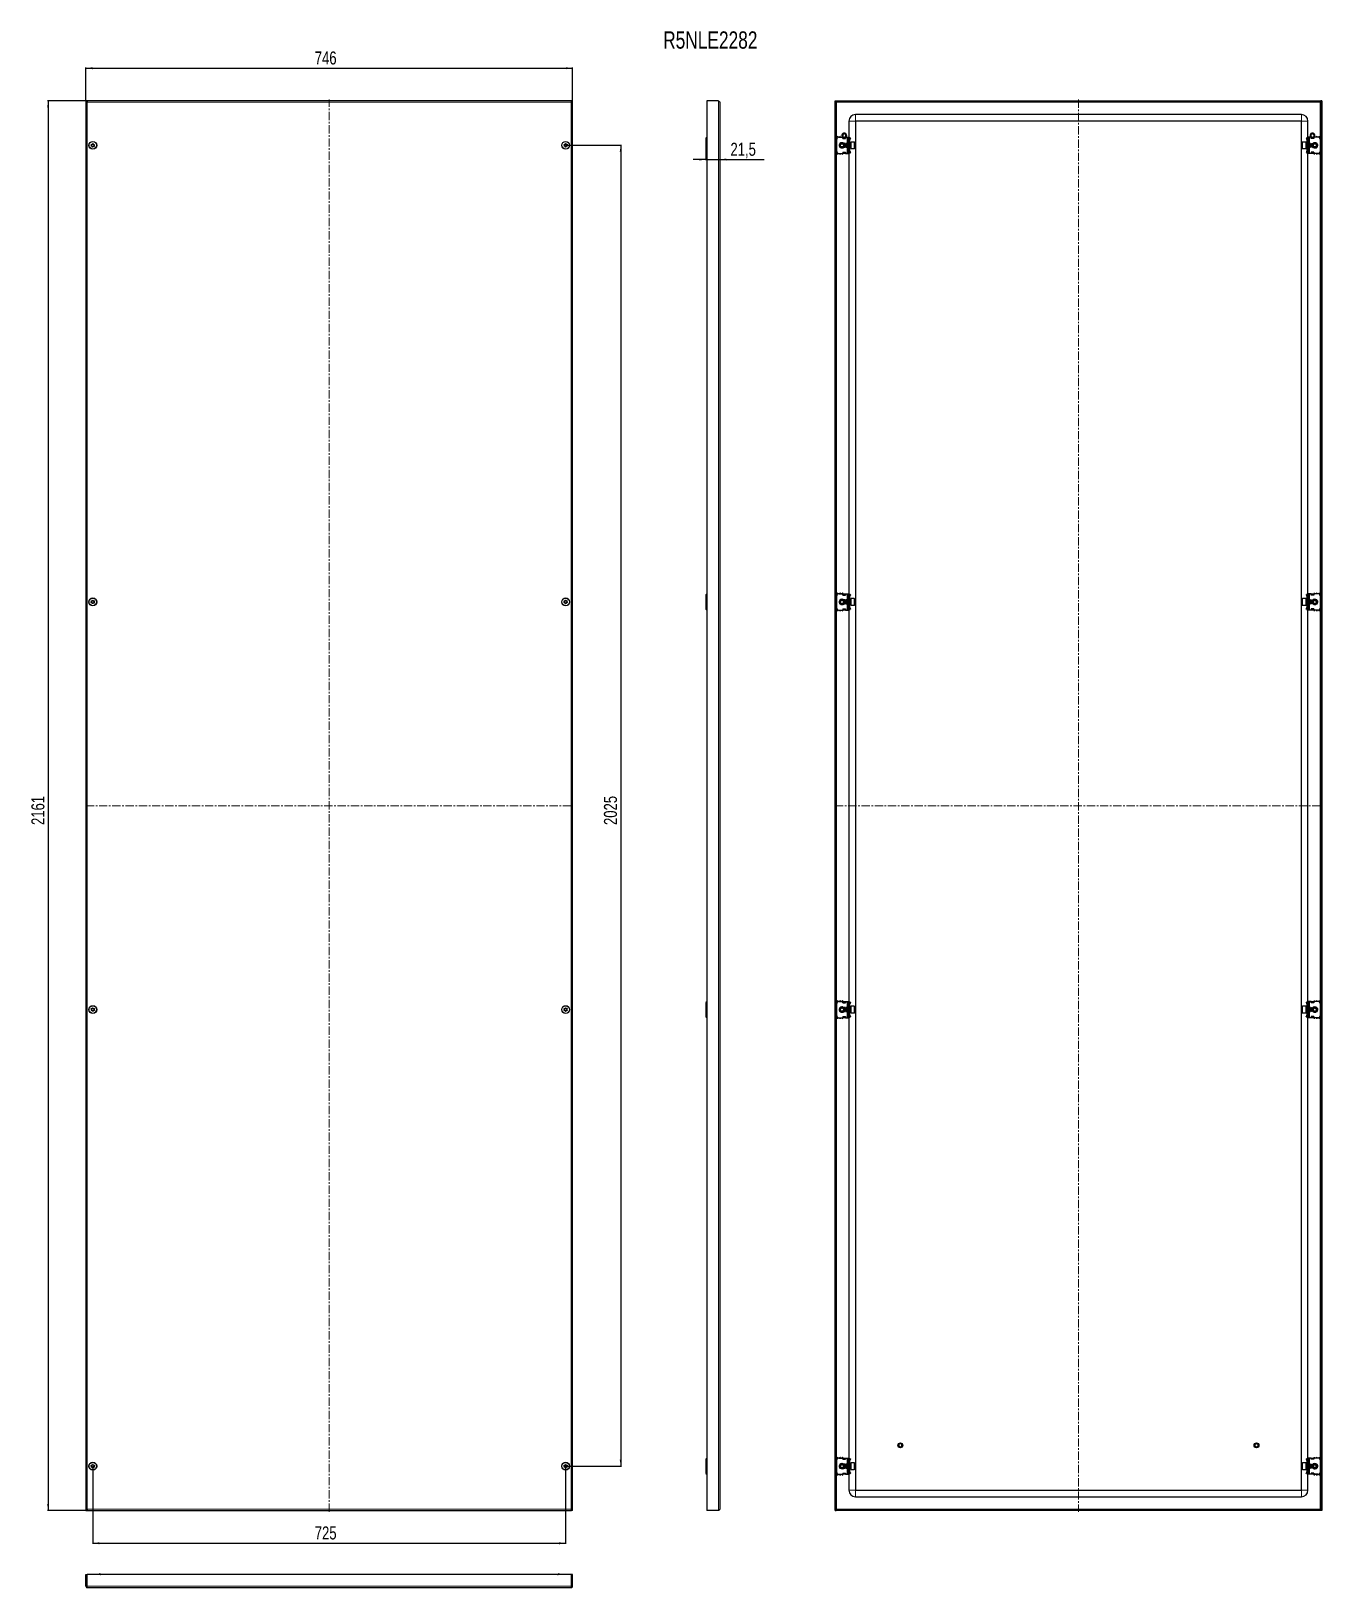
# Model space of a CAD drawing. Header units: millimetres. Extents: x -266 to 1713, y -979 to 1408.
import ezdxf

# ---------------------------------------------------------------- set-up
doc = ezdxf.new("R2010")
doc.units = ezdxf.units.MM
doc.linetypes.add('CENTERX2', pattern=[20.32, 12.7, -2.54, 2.54, -2.54])
doc.layers.add('FORMAT', color=7, linetype='Continuous')
doc.styles.add('SLDTEXTSTYLE0', font='TXT', dxfattribs={"width": 0.75})
doc.dimstyles.new('SLDDIMSTYLE0', dxfattribs={"dimtxt": 20, "dimasz": 10, "dimexe": 0, "dimexo": 0.0625, "dimgap": 5, "dimtad": 2, "dimdec": 1, "dimrnd": 1e-09, "dimzin": 12, "dimdsep": 46, "dimtxsty": 'SLDTEXTSTYLE0', "dimsah": 1, "dimcen": 0.09, "dimadec": 0, "dimazin": 3, "dimtfac": 1, "dimtofl": 0, "dimtmove": 0, "dimatfit": 3, "dimfxl": 0, "dimfrac": 2, "dimtolj": 1, "dimtzin": 12, "dimarcsym": 0})
doc.dimstyles.new('SLDDIMSTYLE1', dxfattribs={"dimtxt": 20, "dimasz": 10, "dimexe": 0, "dimexo": 0.0625, "dimgap": 5, "dimtad": 2, "dimdec": 1, "dimrnd": 1e-09, "dimzin": 12, "dimdsep": 46, "dimtxsty": 'SLDTEXTSTYLE0', "dimsah": 1, "dimcen": 0.09, "dimadec": 0, "dimazin": 3, "dimtfac": 1, "dimtmove": 0, "dimatfit": 0, "dimfxl": 0, "dimfrac": 2, "dimtolj": 1, "dimtzin": 12, "dimarcsym": 0})

msp = doc.modelspace()

# ---------------------------------------------------------------- texts
at = {"layer": 'FORMAT', "insert": (703.12, 1407.41), "char_height": 26.458, "attachment_point": 1, "style": 'SLDTEXTSTYLE0'}
msp.add_mtext('R5NLE2282', dxfattribs=at)

# ---------------------------------------------------------------- blocks, each defined once
blk = doc.blocks.new('_D')
at = {"layer": 'FORMAT'}
for p, q in [((-181.9, 1300.8), (-181.9, 1351.9)), ((-181.9, 1350.9), (564.1, 1350.9)), ((564.1, 1300.8), (564.1, 1351.9))]:
    blk.add_line(p, q, dxfattribs=at)
for points in [[(-181.9, 1350.9), (-171.9, 1349.4), (-171.9, 1352.5)], [(564.1, 1350.9), (554.1, 1352.5), (554.1, 1349.4)]]:
    blk.add_solid(points, dxfattribs=at)
at = {"layer": 'FORMAT', "insert": (168.9, 1376.7), "char_height": 20, "attachment_point": 1, "style": 'SLDTEXTSTYLE0'}
blk.add_mtext('746', dxfattribs=at)
blk = doc.blocks.new('_D_1')
at = {"layer": 'FORMAT'}
for p, q in [((-180.2, 1300.8), (-240.9, 1300.8)), ((-239.9, 1300.8), (-239.9, -860.2)), ((-180.2, -860.2), (-240.9, -860.2))]:
    blk.add_line(p, q, dxfattribs=at)
for points in [[(-239.9, 1300.8), (-241.5, 1290.8), (-238.4, 1290.8)], [(-239.9, -860.2), (-238.4, -850.2), (-241.5, -850.2)]]:
    blk.add_solid(points, dxfattribs=at)
at = {"layer": 'FORMAT', "insert": (-265.7, 190.7), "char_height": 20, "attachment_point": 1, "rotation": 90, "style": 'SLDTEXTSTYLE0'}
blk.add_mtext('2161', dxfattribs=at)
blk = doc.blocks.new('_D_2')
at = {"layer": 'FORMAT'}
for p, q in [((553.6, 1232.8), (639.1, 1232.8)), ((638.1, 1232.8), (638.1, -792.2)), ((553.6, -792.2), (639.1, -792.2))]:
    blk.add_line(p, q, dxfattribs=at)
for points in [[(638.1, 1232.8), (636.5, 1222.8), (639.6, 1222.8)], [(638.1, -792.2), (639.6, -782.2), (636.5, -782.2)]]:
    blk.add_solid(points, dxfattribs=at)
at = {"layer": 'FORMAT', "insert": (612.3, 190.7), "char_height": 20, "attachment_point": 1, "rotation": 90, "style": 'SLDTEXTSTYLE0'}
blk.add_mtext('2025', dxfattribs=at)
blk = doc.blocks.new('_D_3')
at = {"layer": 'FORMAT'}
for p, q in [((-171.4, -792.3), (-171.4, -911.4)), ((553.6, -792.3), (553.6, -911.4)), ((-171.4, -910.4), (553.6, -910.4))]:
    blk.add_line(p, q, dxfattribs=at)
for points in [[(-171.4, -910.4), (-161.4, -912), (-161.4, -908.9)], [(553.6, -910.4), (543.6, -908.9), (543.6, -912)]]:
    blk.add_solid(points, dxfattribs=at)
at = {"layer": 'FORMAT', "insert": (168.9, -884.6), "char_height": 20, "attachment_point": 1, "style": 'SLDTEXTSTYLE0'}
blk.add_mtext('725', dxfattribs=at)
blk = doc.blocks.new('_D_4')
at = {"layer": 'FORMAT'}
for p, q in [((768.4, 1223.2), (768.4, 1209.9)), ((768.4, 1210.9), (749.1, 1210.9)), ((768.4, 1210.9), (789.9, 1210.9)), ((789.9, 1210.9), (858, 1210.9))]:
    blk.add_line(p, q, dxfattribs=at)
for points in [[(768.4, 1210.9), (758.4, 1212.5), (758.4, 1209.4)], [(789.9, 1210.9), (799.9, 1209.4), (799.9, 1212.5)]]:
    blk.add_solid(points, dxfattribs=at)
at = {"layer": 'FORMAT', "insert": (806.3, 1236.7), "char_height": 20, "attachment_point": 1, "style": 'SLDTEXTSTYLE0'}
blk.add_mtext('21,5', dxfattribs=at)

# ---------------------------------------------------------------- dimensions: what is measured, and where the dimension line sits
at = {"layer": 'FORMAT'}
for base, p1, p2, dimstyle, picture, middle in [((564.06, 1350.92), (-181.94, 1300.75), (564.06, 1300.75), 'SLDDIMSTYLE0', '_D', (191.06, 1350.92)), ((789.88, 1210.92), (768.38, 1223.25), (789.88, 1298.65), 'SLDDIMSTYLE1', '_D_4', (832.13, 1210.92)), ((553.56, -910.42), (-171.44, -792.25), (553.56, -792.25), 'SLDDIMSTYLE0', '_D_3', (191.06, -910.42))]:
    dim = msp.add_linear_dim(base=base, p1=p1, p2=p2, dimstyle=dimstyle, dxfattribs=at)
    dim.commit()
    dim.dimension.update_dxf_attribs({"geometry": picture, "text_midpoint": middle, "dimtype": 160})
for base, p1, p2, picture, middle in [((-239.94, -860.25), (-180.24, 1300.75), (-180.24, -860.25), '_D_1', (-239.94, 220.25)), ((638.07, -792.25), (553.56, 1232.75), (553.56, -792.25), '_D_2', (638.07, 220.25))]:
    dim = msp.add_linear_dim(base=base, p1=p1, p2=p2, angle=90, dimstyle='SLDDIMSTYLE0', dxfattribs=at)
    dim.commit()
    dim.dimension.update_dxf_attribs({"geometry": picture, "text_midpoint": middle, "dimtype": 160})

# ---------------------------------------------------------------- linework, layer by layer
at = {"color": 7, "linetype": 'Continuous', "lineweight": 25}
for p, q in [((-181.94, 1300.75), (-181.94, -860.25)), ((-181.94, 1300.75), (-180.44, 1300.75)), ((562.36, 1300.75), (-180.24, 1300.75)), ((-180.24, 1299.63), (-180.24, 1300.75)), ((562.36, 1300.75), (562.36, 1299.63)), ((564.06, 1300.75), (562.56, 1300.75)), ((564.06, -860.25), (564.06, 1300.75)), ((769.88, 1300.75), (769.88, -860.25)), ((787.78, 1300.75), (769.88, 1300.75)), ((789.88, 1298.65), (789.88, -858.15)), ((966.84, 1300.75), (968.34, 1300.75)), ((966.84, -860.25), (966.84, 1300.75)), ((968.34, -860.25), (968.34, 1300.75)), ((968.54, 1299.25), (968.54, 1300.75)), ((968.54, 1300.75), (1711.14, 1300.75)), ((968.54, 1299.25), (1711.14, 1299.25)), ((1710.99, 1299.25), (1710.74, 1298.65)), ((1711.14, 1299.25), (1711.14, 1300.75)), ((1712.84, 1300.75), (1711.34, 1300.75)), ((1711.34, 1300.75), (1711.34, -860.25)), ((1712.84, 1300.75), (1712.84, -860.25)), ((987.84, 1269.75), (987.84, 1245.25)), ((1681.84, 1279.75), (997.84, 1279.75)), ((997.84, 1269.75), (997.84, -829.25)), ((1681.84, 1269.75), (997.84, 1269.75)), ((1681.84, -829.25), (1681.84, 1269.75)), ((1691.84, 1245.25), (1691.84, 1269.75)), ((768.38, 1242.25), (768.38, 1223.25)), ((969.34, 1223.25), (969.34, 1242.25)), ((970.34, 1245.5), (970.34, 1244.49)), ((972.34, 1245.25), (978.84, 1245.25)), ((977.84, 1247.84), (977.87, 1248.1)), ((977.84, 1247.64), (977.87, 1247.88)), ((977.84, 1247.84), (977.84, 1247.79)), ((977.84, 1247.64), (977.85, 1247.59)), ((977.86, 1248.05), (977.85, 1248)), ((977.86, 1247.44), (977.86, 1247.39)), ((977.89, 1248.26), (977.88, 1248.21)), ((977.88, 1247.25), (977.89, 1247.2)), ((977.93, 1248.45), (977.92, 1248.41)), ((977.92, 1247.07), (977.93, 1247.02)), ((977.93, 1248.45), (978, 1248.69)), ((977.98, 1248.64), (977.97, 1248.6)), ((977.97, 1246.89), (977.98, 1246.84)), ((978.03, 1246.71), (978.03, 1246.7)), ((978.64, 1249.78), (978.61, 1249.75)), ((978.62, 1245.74), (978.65, 1245.71)), ((978.75, 1245.6), (978.79, 1245.57)), ((978.84, 1243.25), (978.84, 1245.25)), ((979.04, 1244.46), (978.84, 1244.58)), ((978.84, 1243.25), (982.84, 1243.25)), ((978.9, 1245.46), (978.94, 1245.43)), ((979.04, 1243.25), (979.04, 1244.46)), ((979.06, 1245.34), (979.1, 1245.31)), ((979.09, 1244.87), (979.44, 1245.11)), ((979.59, 1244.87), (979.09, 1244.52)), ((979.09, 1244.52), (979.09, 1244.87)), ((979.09, 1243.6), (979.09, 1244.52)), ((979.09, 1243.25), (979.09, 1243.6)), ((979.22, 1250.27), (979.42, 1250.39)), ((979.23, 1245.22), (979.28, 1245.19)), ((979.41, 1245.11), (979.27, 1245.23)), ((979.39, 1250.38), (979.35, 1250.35)), ((979.4, 1250.31), (979.35, 1250.35)), ((979.39, 1250.38), (979.62, 1250.46)), ((979.41, 1245.11), (979.41, 1245.22)), ((979.41, 1245.11), (979.45, 1245.09)), ((979.58, 1250.47), (979.53, 1250.45)), ((979.59, 1244.87), (979.99, 1244.87)), ((979.77, 1250.55), (979.72, 1250.53)), ((979.77, 1250.55), (980, 1250.62)), ((979.77, 1244.95), (979.81, 1244.93)), ((979.96, 1250.62), (979.92, 1250.6)), ((979.95, 1244.89), (979.99, 1244.87)), ((980.15, 1250.67), (980.11, 1250.66)), ((980.12, 1244.84), (980.17, 1244.83)), ((981.04, 1250.74), (980.3, 1250.67)), ((981.29, 1244.79), (981.11, 1244.76)), ((981.44, 1244.81), (981.49, 1244.82)), ((981.68, 1244.87), (982.09, 1244.87)), ((982.59, 1244.52), (982.09, 1244.87)), ((982.38, 1245.17), (982.11, 1245.05)), ((982.19, 1245.16), (982.59, 1244.87)), ((982.54, 1250.23), (982.5, 1250.25)), ((982.59, 1244.87), (982.59, 1244.52)), ((982.84, 1244.58), (982.59, 1244.43)), ((982.59, 1244.52), (982.59, 1243.6)), ((982.59, 1243.6), (982.59, 1243.25)), ((982.71, 1250.1), (982.67, 1250.13)), ((982.86, 1249.97), (982.83, 1250)), ((982.84, 1243.25), (982.84, 1245.25)), ((982.84, 1245.25), (985.34, 1245.25)), ((983.11, 1245.78), (982.95, 1245.66)), ((983, 1249.83), (982.97, 1249.86)), ((983, 1249.83), (983.12, 1249.7)), ((983.12, 1249.71), (983.1, 1249.73)), ((983.13, 1248.62), (983.3, 1248.21)), ((983.61, 1246.63), (983.51, 1246.45)), ((983.62, 1246.63), (983.52, 1246.45)), ((983.68, 1246.77), (983.69, 1246.81)), ((983.73, 1246.95), (983.75, 1247)), ((983.84, 1247.55), (983.78, 1247.24)), ((983.78, 1247.14), (983.79, 1247.19)), ((983.82, 1247.35), (983.82, 1247.4)), ((983.84, 1247.75), (983.84, 1247.75)), ((983.84, 1247.55), (983.84, 1247.6)), ((985.34, 1245.25), (986.84, 1245.25)), ((986.84, 1245.25), (988.84, 1245.25)), ((986.84, 1242.25), (986.84, 1245.25)), ((986.84, 1223.25), (986.84, 1242.25)), ((987.84, 1223.25), (987.84, 1242.25)), ((988.84, 1245.25), (988.84, 1244.49)), ((988.84, 1244.49), (988.84, 1221.01)), ((988.84, 1244.16), (989.05, 1243.96)), ((989.34, 1241.5), (988.84, 1241.5)), ((988.84, 1238), (988.84, 1241.5)), ((989.34, 1243.25), (989.34, 1242.79)), ((989.34, 1238), (989.34, 1241.5)), ((989.43, 1242.91), (990.4, 1243.89)), ((989.78, 1242.56), (989.43, 1242.91)), ((989.78, 1242.56), (990.76, 1243.54)), ((990.4, 1243.89), (990.76, 1243.54)), ((1689.28, 1243.89), (1688.93, 1243.54)), ((1689.9, 1242.56), (1688.93, 1243.54)), ((1690.26, 1242.91), (1689.28, 1243.89)), ((1689.9, 1242.56), (1690.26, 1242.91)), ((1690.34, 1243.25), (1690.34, 1242.86)), ((1690.34, 1241.5), (1690.84, 1241.5)), ((1690.34, 1241.5), (1690.34, 1238)), ((1690.64, 1243.96), (1690.84, 1244.16)), ((1690.84, 1245.25), (1692.84, 1245.25)), ((1690.84, 1244.49), (1690.84, 1245.25)), ((1690.84, 1221.01), (1690.84, 1244.49)), ((1690.84, 1241.5), (1690.84, 1238)), ((1691.84, 1242.25), (1691.84, 1223.25)), ((1692.84, 1245.25), (1692.84, 1242.25)), ((1694.34, 1245.25), (1692.84, 1245.25)), ((1692.84, 1242.25), (1692.84, 1223.25)), ((1696.84, 1245.25), (1694.34, 1245.25)), ((1695.84, 1247.84), (1695.87, 1248.1)), ((1695.84, 1247.64), (1695.87, 1247.88)), ((1695.84, 1247.84), (1695.84, 1247.79)), ((1695.84, 1247.64), (1695.85, 1247.59)), ((1695.86, 1248.05), (1695.85, 1248)), ((1695.86, 1247.44), (1695.86, 1247.39)), ((1695.89, 1248.26), (1695.88, 1248.21)), ((1695.88, 1247.25), (1695.89, 1247.2)), ((1695.93, 1248.45), (1695.92, 1248.41)), ((1695.92, 1247.07), (1695.93, 1247.02)), ((1695.93, 1248.45), (1696, 1248.69)), ((1695.98, 1248.64), (1695.97, 1248.6)), ((1695.97, 1246.89), (1695.98, 1246.84)), ((1696.03, 1246.71), (1696.03, 1246.7)), ((1696.62, 1245.74), (1696.65, 1245.71)), ((1696.75, 1245.6), (1696.79, 1245.57)), ((1696.84, 1243.25), (1696.84, 1245.25)), ((1697.09, 1244.43), (1696.84, 1244.58)), ((1700.84, 1243.25), (1696.84, 1243.25)), ((1696.9, 1245.46), (1696.94, 1245.43)), ((1697.06, 1245.34), (1697.1, 1245.31)), ((1697.09, 1244.87), (1697.44, 1245.11)), ((1697.59, 1244.87), (1697.09, 1244.52)), ((1697.09, 1244.52), (1697.09, 1244.87)), ((1697.09, 1243.6), (1697.09, 1244.52)), ((1697.09, 1243.25), (1697.09, 1243.6)), ((1697.22, 1250.27), (1697.42, 1250.39)), ((1697.23, 1245.22), (1697.28, 1245.19)), ((1697.41, 1245.11), (1697.27, 1245.23)), ((1697.39, 1250.38), (1697.35, 1250.35)), ((1697.4, 1250.31), (1697.35, 1250.35)), ((1697.39, 1250.38), (1697.62, 1250.46)), ((1697.41, 1245.11), (1697.41, 1245.22)), ((1697.41, 1245.11), (1697.45, 1245.09)), ((1697.58, 1250.47), (1697.53, 1250.45)), ((1697.59, 1244.87), (1697.99, 1244.87)), ((1697.77, 1250.55), (1697.72, 1250.53)), ((1697.77, 1250.55), (1698, 1250.62)), ((1697.77, 1244.95), (1697.81, 1244.93)), ((1697.96, 1250.62), (1697.92, 1250.6)), ((1697.95, 1244.89), (1697.99, 1244.87)), ((1698.15, 1250.67), (1698.11, 1250.66)), ((1698.12, 1244.84), (1698.17, 1244.83)), ((1699.04, 1250.74), (1698.3, 1250.67)), ((1699.29, 1244.79), (1699.11, 1244.76)), ((1699.44, 1244.81), (1699.49, 1244.82)), ((1699.82, 1244.91), (1699.63, 1244.87)), ((1699.68, 1244.87), (1700.09, 1244.87)), ((1700.59, 1244.52), (1700.09, 1244.87)), ((1700.19, 1245.16), (1700.59, 1244.87)), ((1700.54, 1250.23), (1700.5, 1250.25)), ((1700.59, 1244.87), (1700.59, 1244.52)), ((1700.59, 1244.52), (1700.59, 1243.6)), ((1700.59, 1243.6), (1700.59, 1243.25)), ((1700.84, 1244.58), (1700.64, 1244.46)), ((1700.64, 1244.46), (1700.64, 1243.25)), ((1700.71, 1250.1), (1700.67, 1250.13)), ((1700.86, 1249.97), (1700.83, 1250)), ((1700.84, 1243.25), (1700.84, 1245.25)), ((1707.34, 1245.25), (1700.84, 1245.25)), ((1701.11, 1245.78), (1700.95, 1245.66)), ((1701.08, 1245.82), (1700.96, 1245.63)), ((1701, 1249.83), (1700.97, 1249.86)), ((1701, 1249.83), (1701.12, 1249.7)), ((1701.12, 1249.71), (1701.1, 1249.73)), ((1701.13, 1248.62), (1701.3, 1248.21)), ((1701.61, 1246.63), (1701.51, 1246.45)), ((1701.62, 1246.63), (1701.52, 1246.45)), ((1701.68, 1246.77), (1701.69, 1246.81)), ((1701.73, 1246.95), (1701.75, 1247)), ((1701.84, 1247.55), (1701.78, 1247.24)), ((1701.78, 1247.14), (1701.79, 1247.19)), ((1701.82, 1247.35), (1701.82, 1247.4)), ((1701.84, 1247.75), (1701.84, 1247.75)), ((1701.84, 1247.55), (1701.84, 1247.6)), ((1709.34, 1244.49), (1709.34, 1245.5)), ((1710.34, 1242.25), (1710.34, 1223.25)), ((790.13, 1238.54), (789.88, 1238.54)), ((789.88, 1226.97), (790.13, 1226.97)), ((790.13, 1238.54), (790.13, 1237.82)), ((790.13, 1237.82), (790.13, 1226.97)), ((970.34, 1221.01), (970.34, 1220)), ((972.34, 1220.25), (978.84, 1220.25)), ((978.34, 1220.25), (978.34, 1220)), ((978.84, 1222.25), (978.84, 1220.25)), ((978.84, 1222.25), (982.84, 1222.25)), ((978.84, 1220.37), (979.04, 1220.37)), ((979.04, 1220.37), (979.04, 1222.25)), ((979.09, 1221.9), (979.09, 1222.25)), ((979.09, 1220.98), (979.09, 1221.9)), ((979.09, 1220.63), (979.09, 1220.98)), ((979.09, 1220.98), (979.59, 1220.63)), ((979.59, 1220.28), (979.09, 1220.63)), ((979.59, 1220.63), (979.59, 1220.28)), ((982.09, 1220.63), (979.59, 1220.63)), ((982.09, 1220.28), (979.59, 1220.28)), ((981.4, 1235.75), (980.84, 1235.2)), ((980.84, 1235.2), (980.84, 1231.43)), ((980.84, 1231.43), (980.84, 1230.3)), ((980.84, 1230.3), (981.4, 1229.75)), ((981.45, 1235.75), (981.4, 1235.75)), ((981.4, 1235.75), (981.4, 1231.13)), ((981.4, 1231.13), (981.4, 1229.75)), ((981.4, 1229.75), (981.45, 1229.75)), ((981.84, 1235.2), (981.45, 1235.75)), ((981.45, 1235.75), (981.45, 1235.28)), ((981.45, 1235.28), (981.45, 1229.75)), ((981.45, 1229.75), (981.84, 1230.3)), ((982.23, 1235.75), (981.84, 1235.2)), ((981.84, 1235.2), (981.84, 1234.81)), ((981.84, 1234.81), (981.84, 1230.3)), ((981.84, 1230.3), (982.23, 1229.75)), ((982.09, 1220.63), (982.59, 1220.98)), ((982.09, 1220.28), (982.09, 1220.63)), ((982.59, 1220.63), (982.09, 1220.28)), ((982.45, 1235.75), (982.23, 1235.75)), ((982.23, 1235.75), (982.23, 1235.28)), ((982.23, 1235.28), (982.23, 1229.75)), ((982.23, 1229.75), (982.45, 1229.75)), ((982.84, 1235.2), (982.45, 1235.75)), ((982.45, 1235.75), (982.45, 1235.28)), ((982.45, 1235.28), (982.45, 1229.75)), ((982.45, 1229.75), (982.84, 1230.3)), ((982.59, 1222.25), (982.59, 1221.9)), ((982.59, 1221.9), (982.59, 1220.98)), ((982.59, 1220.98), (982.59, 1220.63)), ((983.23, 1235.75), (982.84, 1235.2)), ((982.84, 1235.2), (982.84, 1234.81)), ((982.84, 1234.81), (982.84, 1230.3)), ((982.84, 1230.3), (983.23, 1229.75)), ((982.84, 1222.25), (982.84, 1220.25)), ((982.84, 1220.25), (985.34, 1220.25)), ((983.45, 1235.75), (983.23, 1235.75)), ((983.23, 1235.75), (983.23, 1235.28)), ((983.23, 1235.28), (983.23, 1229.75)), ((983.23, 1229.75), (983.45, 1229.75)), ((983.84, 1235.2), (983.45, 1235.75)), ((983.45, 1235.75), (983.45, 1235.28)), ((983.45, 1235.28), (983.45, 1229.75)), ((983.45, 1229.75), (983.84, 1230.3)), ((984.23, 1235.75), (983.84, 1235.2)), ((983.84, 1235.2), (983.84, 1234.81)), ((983.84, 1234.81), (983.84, 1230.3)), ((983.84, 1230.3), (984.23, 1229.75)), ((984.45, 1235.75), (984.23, 1235.75)), ((984.23, 1235.75), (984.23, 1235.28)), ((984.23, 1235.28), (984.23, 1229.75)), ((984.23, 1229.75), (984.45, 1229.75)), ((984.84, 1235.2), (984.45, 1235.75)), ((984.45, 1235.75), (984.45, 1235.28)), ((984.45, 1235.28), (984.45, 1229.75)), ((984.45, 1229.75), (984.84, 1230.3)), ((986.34, 1236.75), (984.84, 1236.75)), ((984.84, 1228.75), (984.84, 1236.75)), ((984.84, 1228.75), (986.34, 1228.75)), ((985.34, 1220.25), (986.84, 1220.25)), ((986.84, 1220.25), (986.84, 1223.25)), ((988.84, 1220.25), (986.84, 1220.25)), ((987.84, 1220.25), (987.84, 545.25)), ((989.34, 1238), (988.84, 1238)), ((989.23, 1235.75), (988.84, 1235.2)), ((988.84, 1230.3), (989.23, 1229.75)), ((988.84, 1227.5), (989.34, 1227.5)), ((988.84, 1224), (988.84, 1227.5)), ((989.34, 1224), (988.84, 1224)), ((989.05, 1221.54), (988.84, 1221.34)), ((988.84, 1221.01), (988.84, 1220.25)), ((989.45, 1235.75), (989.23, 1235.75)), ((989.23, 1235.75), (989.23, 1235.28)), ((989.23, 1235.28), (989.23, 1229.75)), ((989.23, 1229.75), (989.45, 1229.75)), ((989.34, 1235.75), (989.34, 1238)), ((989.34, 1227.5), (989.34, 1229.75)), ((989.34, 1224), (989.34, 1227.5)), ((989.34, 1222.25), (989.34, 1222.64)), ((989.78, 1222.94), (989.43, 1222.59)), ((989.43, 1222.59), (990.4, 1221.61)), ((989.84, 1235.2), (989.45, 1235.75)), ((989.45, 1235.75), (989.45, 1235.28)), ((989.45, 1235.28), (989.45, 1229.75)), ((989.45, 1229.75), (989.84, 1230.3)), ((989.78, 1222.94), (990.76, 1221.96)), ((990.23, 1235.75), (989.84, 1235.2)), ((989.84, 1235.2), (989.84, 1234.81)), ((989.84, 1234.81), (989.84, 1230.3)), ((989.84, 1230.3), (990.23, 1229.75)), ((990.59, 1235.75), (990.23, 1235.75)), ((990.23, 1235.75), (990.23, 1235.28)), ((990.23, 1235.28), (990.23, 1229.75)), ((990.23, 1229.75), (990.59, 1229.75)), ((990.4, 1221.61), (990.76, 1221.96)), ((996.24, 1237.75), (990.84, 1237.75)), ((990.84, 1237.75), (990.84, 1230.06)), ((990.84, 1230.06), (990.84, 1227.75)), ((990.84, 1227.75), (996.24, 1227.75)), ((996.84, 1237.15), (996.84, 1230.38)), ((996.84, 1230.38), (996.84, 1228.35)), ((1682.84, 1228.35), (1682.84, 1237.15)), ((1688.84, 1237.75), (1683.44, 1237.75)), ((1683.44, 1227.75), (1688.84, 1227.75)), ((1688.84, 1227.75), (1688.84, 1237.75)), ((1689.9, 1222.94), (1688.93, 1221.96)), ((1689.28, 1221.61), (1688.93, 1221.96)), ((1689.45, 1235.75), (1689.09, 1235.75)), ((1689.09, 1229.75), (1689.45, 1229.75)), ((1690.26, 1222.59), (1689.28, 1221.61)), ((1689.84, 1235.2), (1689.45, 1235.75)), ((1689.45, 1235.28), (1689.45, 1235.75)), ((1689.45, 1229.75), (1689.45, 1235.28)), ((1689.45, 1229.75), (1689.84, 1230.3)), ((1690.23, 1235.75), (1689.84, 1235.2)), ((1689.84, 1234.81), (1689.84, 1235.2)), ((1689.84, 1230.3), (1689.84, 1234.81)), ((1689.84, 1230.3), (1690.23, 1229.75)), ((1689.9, 1222.94), (1690.26, 1222.59)), ((1690.45, 1235.75), (1690.23, 1235.75)), ((1690.23, 1235.28), (1690.23, 1235.75)), ((1690.23, 1229.75), (1690.23, 1235.28)), ((1690.23, 1229.75), (1690.45, 1229.75)), ((1690.84, 1238), (1690.34, 1238)), ((1690.34, 1238), (1690.34, 1235.75)), ((1690.34, 1229.75), (1690.34, 1227.5)), ((1690.34, 1227.5), (1690.84, 1227.5)), ((1690.34, 1227.5), (1690.34, 1224)), ((1690.34, 1224), (1690.84, 1224)), ((1690.34, 1222.25), (1690.34, 1222.71)), ((1690.84, 1235.2), (1690.45, 1235.75)), ((1690.45, 1235.28), (1690.45, 1235.75)), ((1690.45, 1229.75), (1690.45, 1235.28)), ((1690.45, 1229.75), (1690.84, 1230.3)), ((1690.84, 1221.34), (1690.64, 1221.54)), ((1690.84, 1227.5), (1690.84, 1224)), ((1690.84, 1220.25), (1690.84, 1221.01)), ((1692.84, 1220.25), (1690.84, 1220.25)), ((1691.84, 545.25), (1691.84, 1220.25)), ((1692.84, 1223.25), (1692.84, 1220.25)), ((1694.34, 1220.25), (1692.84, 1220.25)), ((1694.84, 1236.75), (1693.34, 1236.75)), ((1693.34, 1228.75), (1694.84, 1228.75)), ((1696.84, 1220.25), (1694.34, 1220.25)), ((1694.84, 1236.75), (1694.84, 1228.75)), ((1695.23, 1235.75), (1694.84, 1235.2)), ((1694.84, 1230.3), (1695.23, 1229.75)), ((1695.45, 1235.75), (1695.23, 1235.75)), ((1695.23, 1235.28), (1695.23, 1235.75)), ((1695.23, 1229.75), (1695.23, 1235.28)), ((1695.23, 1229.75), (1695.45, 1229.75)), ((1695.84, 1235.2), (1695.45, 1235.75)), ((1695.45, 1235.28), (1695.45, 1235.75)), ((1695.45, 1229.75), (1695.45, 1235.28)), ((1695.45, 1229.75), (1695.84, 1230.3)), ((1696.23, 1235.75), (1695.84, 1235.2)), ((1695.84, 1234.81), (1695.84, 1235.2)), ((1695.84, 1230.3), (1695.84, 1234.81)), ((1695.84, 1230.3), (1696.23, 1229.75)), ((1696.45, 1235.75), (1696.23, 1235.75)), ((1696.23, 1235.28), (1696.23, 1235.75)), ((1696.23, 1229.75), (1696.23, 1235.28)), ((1696.23, 1229.75), (1696.45, 1229.75)), ((1696.84, 1235.2), (1696.45, 1235.75)), ((1696.45, 1235.28), (1696.45, 1235.75)), ((1696.45, 1229.75), (1696.45, 1235.28)), ((1696.45, 1229.75), (1696.84, 1230.3)), ((1697.23, 1235.75), (1696.84, 1235.2)), ((1696.84, 1234.81), (1696.84, 1235.2)), ((1696.84, 1230.3), (1696.84, 1234.81)), ((1696.84, 1230.3), (1697.23, 1229.75)), ((1700.84, 1222.25), (1696.84, 1222.25)), ((1696.84, 1222.25), (1696.84, 1220.25)), ((1697.09, 1221.9), (1697.09, 1222.25)), ((1697.09, 1220.98), (1697.09, 1221.9)), ((1697.09, 1220.98), (1697.59, 1220.63)), ((1697.09, 1220.63), (1697.09, 1220.98)), ((1697.59, 1220.28), (1697.09, 1220.63)), ((1697.45, 1235.75), (1697.23, 1235.75)), ((1697.23, 1235.28), (1697.23, 1235.75)), ((1697.23, 1229.75), (1697.23, 1235.28)), ((1697.23, 1229.75), (1697.45, 1229.75)), ((1697.84, 1235.2), (1697.45, 1235.75)), ((1697.45, 1235.28), (1697.45, 1235.75)), ((1697.45, 1229.75), (1697.45, 1235.28)), ((1697.45, 1229.75), (1697.84, 1230.3)), ((1700.09, 1220.63), (1697.59, 1220.63)), ((1697.59, 1220.63), (1697.59, 1220.28)), ((1700.09, 1220.28), (1697.59, 1220.28)), ((1698.23, 1235.75), (1697.84, 1235.2)), ((1697.84, 1234.81), (1697.84, 1235.2)), ((1697.84, 1230.3), (1697.84, 1234.81)), ((1697.84, 1230.3), (1698.23, 1229.75)), ((1698.29, 1235.75), (1698.23, 1235.75)), ((1698.23, 1235.28), (1698.23, 1235.75)), ((1698.23, 1229.75), (1698.23, 1235.28)), ((1698.23, 1229.75), (1698.29, 1229.75)), ((1698.84, 1235.2), (1698.29, 1235.75)), ((1698.29, 1229.75), (1698.29, 1235.75)), ((1698.29, 1229.75), (1698.84, 1230.3)), ((1698.84, 1230.3), (1698.84, 1235.2)), ((1700.09, 1220.63), (1700.59, 1220.98)), ((1700.09, 1220.28), (1700.09, 1220.63)), ((1700.59, 1220.63), (1700.09, 1220.28)), ((1700.59, 1222.25), (1700.59, 1221.9)), ((1700.59, 1221.9), (1700.59, 1220.98)), ((1700.59, 1220.98), (1700.59, 1220.63)), ((1700.64, 1222.25), (1700.64, 1220.37)), ((1700.64, 1220.37), (1700.84, 1220.37)), ((1700.84, 1222.25), (1700.84, 1220.25)), ((1707.34, 1220.25), (1700.84, 1220.25)), ((1701.34, 1220), (1701.34, 1220.25)), ((1709.34, 1220), (1709.34, 1221.01)), ((768.38, 542.25), (768.38, 523.25)), ((790.13, 538.54), (789.88, 538.54)), ((789.88, 526.97), (790.13, 526.97)), ((790.13, 538.54), (790.13, 537.82)), ((790.13, 537.82), (790.13, 526.97)), ((969.34, 523.25), (969.34, 542.25)), ((970.34, 545.5), (970.34, 544.49)), ((972.34, 545.25), (978.84, 545.25)), ((978.34, 545.5), (978.34, 545.25)), ((978.84, 543.25), (978.84, 545.25)), ((979.04, 545.13), (978.84, 545.13)), ((978.84, 543.25), (982.84, 543.25)), ((979.04, 543.25), (979.04, 545.13)), ((979.09, 544.87), (979.59, 545.23)), ((979.59, 544.87), (979.09, 544.52)), ((979.09, 544.52), (979.09, 544.87)), ((979.09, 543.6), (979.09, 544.52)), ((979.09, 543.25), (979.09, 543.6)), ((979.59, 545.23), (979.59, 544.87)), ((979.59, 545.23), (982.09, 545.23)), ((979.59, 544.87), (982.09, 544.87)), ((981.4, 535.75), (980.84, 535.2)), ((980.84, 535.2), (980.84, 531.43)), ((980.84, 531.43), (980.84, 530.3)), ((980.84, 530.3), (981.4, 529.75)), ((981.45, 535.75), (981.4, 535.75)), ((981.4, 535.75), (981.4, 531.13)), ((981.4, 531.13), (981.4, 529.75)), ((981.4, 529.75), (981.45, 529.75)), ((981.84, 535.2), (981.45, 535.75)), ((981.45, 535.75), (981.45, 535.28)), ((981.45, 535.28), (981.45, 529.75)), ((981.45, 529.75), (981.84, 530.3)), ((982.23, 535.75), (981.84, 535.2)), ((981.84, 535.2), (981.84, 534.81)), ((981.84, 534.81), (981.84, 530.3)), ((981.84, 530.3), (982.23, 529.75)), ((982.09, 544.87), (982.09, 545.23)), ((982.09, 545.23), (982.59, 544.87)), ((982.59, 544.52), (982.09, 544.87)), ((982.45, 535.75), (982.23, 535.75)), ((982.23, 535.75), (982.23, 535.28)), ((982.23, 535.28), (982.23, 529.75)), ((982.23, 529.75), (982.45, 529.75)), ((982.84, 535.2), (982.45, 535.75)), ((982.45, 535.75), (982.45, 535.28)), ((982.45, 535.28), (982.45, 529.75)), ((982.45, 529.75), (982.84, 530.3)), ((982.59, 544.87), (982.59, 544.52)), ((982.59, 544.52), (982.59, 543.6)), ((982.59, 543.6), (982.59, 543.25)), ((982.84, 543.25), (982.84, 545.25)), ((982.84, 545.25), (985.34, 545.25)), ((983.23, 535.75), (982.84, 535.2)), ((982.84, 535.2), (982.84, 534.81)), ((982.84, 534.81), (982.84, 530.3)), ((982.84, 530.3), (983.23, 529.75)), ((983.45, 535.75), (983.23, 535.75)), ((983.23, 535.75), (983.23, 535.28)), ((983.23, 535.28), (983.23, 529.75)), ((983.23, 529.75), (983.45, 529.75)), ((983.84, 535.2), (983.45, 535.75)), ((983.45, 535.75), (983.45, 535.28)), ((983.45, 535.28), (983.45, 529.75)), ((983.45, 529.75), (983.84, 530.3)), ((984.23, 535.75), (983.84, 535.2)), ((983.84, 535.2), (983.84, 534.81)), ((983.84, 534.81), (983.84, 530.3)), ((983.84, 530.3), (984.23, 529.75)), ((984.45, 535.75), (984.23, 535.75)), ((984.23, 535.75), (984.23, 535.28)), ((984.23, 535.28), (984.23, 529.75)), ((984.23, 529.75), (984.45, 529.75)), ((984.84, 535.2), (984.45, 535.75)), ((984.45, 535.75), (984.45, 535.28)), ((984.45, 535.28), (984.45, 529.75)), ((984.45, 529.75), (984.84, 530.3)), ((986.34, 536.75), (984.84, 536.75)), ((984.84, 528.75), (984.84, 536.75)), ((984.84, 528.75), (986.34, 528.75)), ((985.34, 545.25), (986.84, 545.25)), ((986.84, 545.25), (988.84, 545.25)), ((986.84, 542.25), (986.84, 545.25)), ((986.84, 523.25), (986.84, 542.25)), ((987.84, 523.25), (987.84, 542.25)), ((988.84, 545.25), (988.84, 544.49)), ((988.84, 544.49), (988.84, 521.01)), ((988.84, 544.16), (989.05, 543.96)), ((989.34, 541.5), (988.84, 541.5)), ((988.84, 538), (988.84, 541.5)), ((989.34, 538), (988.84, 538)), ((989.23, 535.75), (988.84, 535.2)), ((988.84, 530.3), (989.23, 529.75)), ((988.84, 527.5), (989.34, 527.5)), ((988.84, 524), (988.84, 527.5)), ((989.45, 535.75), (989.23, 535.75)), ((989.23, 535.75), (989.23, 535.28)), ((989.23, 535.28), (989.23, 529.75)), ((989.23, 529.75), (989.45, 529.75)), ((989.34, 543.25), (989.34, 542.79)), ((989.34, 538), (989.34, 541.5)), ((989.34, 535.75), (989.34, 538)), ((989.34, 527.5), (989.34, 529.75)), ((989.34, 524), (989.34, 527.5)), ((989.43, 542.91), (990.4, 543.89)), ((989.78, 542.56), (989.43, 542.91)), ((989.84, 535.2), (989.45, 535.75)), ((989.45, 535.75), (989.45, 535.28)), ((989.45, 535.28), (989.45, 529.75)), ((989.45, 529.75), (989.84, 530.3)), ((989.78, 542.56), (990.76, 543.54)), ((990.23, 535.75), (989.84, 535.2)), ((989.84, 535.2), (989.84, 534.81)), ((989.84, 534.81), (989.84, 530.3)), ((989.84, 530.3), (990.23, 529.75)), ((990.59, 535.75), (990.23, 535.75)), ((990.23, 535.75), (990.23, 535.28)), ((990.23, 535.28), (990.23, 529.75)), ((990.23, 529.75), (990.59, 529.75)), ((990.4, 543.89), (990.76, 543.54)), ((996.24, 537.75), (990.84, 537.75)), ((990.84, 537.75), (990.84, 530.06)), ((990.84, 530.06), (990.84, 527.75)), ((990.84, 527.75), (996.24, 527.75)), ((996.84, 537.15), (996.84, 530.38)), ((996.84, 530.38), (996.84, 528.35)), ((1682.84, 528.35), (1682.84, 537.15)), ((1688.84, 537.75), (1683.44, 537.75)), ((1683.44, 527.75), (1688.84, 527.75)), ((1688.84, 527.75), (1688.84, 537.75)), ((1689.28, 543.89), (1688.93, 543.54)), ((1689.9, 542.56), (1688.93, 543.54)), ((1689.45, 535.75), (1689.09, 535.75)), ((1689.09, 529.75), (1689.45, 529.75)), ((1690.26, 542.91), (1689.28, 543.89)), ((1689.84, 535.2), (1689.45, 535.75)), ((1689.45, 535.28), (1689.45, 535.75)), ((1689.45, 529.75), (1689.45, 535.28)), ((1689.45, 529.75), (1689.84, 530.3)), ((1690.23, 535.75), (1689.84, 535.2)), ((1689.84, 534.81), (1689.84, 535.2)), ((1689.84, 530.3), (1689.84, 534.81)), ((1689.84, 530.3), (1690.23, 529.75)), ((1689.9, 542.56), (1690.26, 542.91)), ((1690.45, 535.75), (1690.23, 535.75)), ((1690.23, 535.28), (1690.23, 535.75)), ((1690.23, 529.75), (1690.23, 535.28)), ((1690.23, 529.75), (1690.45, 529.75)), ((1690.34, 543.25), (1690.34, 542.86)), ((1690.34, 541.5), (1690.84, 541.5)), ((1690.34, 541.5), (1690.34, 538)), ((1690.84, 538), (1690.34, 538)), ((1690.34, 538), (1690.34, 535.75)), ((1690.34, 529.75), (1690.34, 527.5)), ((1690.34, 527.5), (1690.84, 527.5)), ((1690.34, 527.5), (1690.34, 524)), ((1690.84, 535.2), (1690.45, 535.75)), ((1690.45, 535.28), (1690.45, 535.75)), ((1690.45, 529.75), (1690.45, 535.28)), ((1690.45, 529.75), (1690.84, 530.3)), ((1690.64, 543.96), (1690.84, 544.16)), ((1690.84, 545.25), (1692.84, 545.25)), ((1690.84, 544.49), (1690.84, 545.25)), ((1690.84, 521.01), (1690.84, 544.49)), ((1690.84, 541.5), (1690.84, 538)), ((1690.84, 527.5), (1690.84, 524)), ((1691.84, 542.25), (1691.84, 523.25)), ((1692.84, 545.25), (1692.84, 542.25)), ((1694.34, 545.25), (1692.84, 545.25)), ((1692.84, 542.25), (1692.84, 523.25)), ((1694.84, 536.75), (1693.34, 536.75)), ((1693.34, 528.75), (1694.84, 528.75)), ((1696.84, 545.25), (1694.34, 545.25)), ((1694.84, 536.75), (1694.84, 528.75)), ((1695.23, 535.75), (1694.84, 535.2)), ((1694.84, 530.3), (1695.23, 529.75)), ((1695.45, 535.75), (1695.23, 535.75)), ((1695.23, 535.28), (1695.23, 535.75)), ((1695.23, 529.75), (1695.23, 535.28)), ((1695.23, 529.75), (1695.45, 529.75)), ((1695.84, 535.2), (1695.45, 535.75)), ((1695.45, 535.28), (1695.45, 535.75)), ((1695.45, 529.75), (1695.45, 535.28)), ((1695.45, 529.75), (1695.84, 530.3)), ((1696.23, 535.75), (1695.84, 535.2)), ((1695.84, 534.81), (1695.84, 535.2)), ((1695.84, 530.3), (1695.84, 534.81)), ((1695.84, 530.3), (1696.23, 529.75)), ((1696.45, 535.75), (1696.23, 535.75)), ((1696.23, 535.28), (1696.23, 535.75)), ((1696.23, 529.75), (1696.23, 535.28)), ((1696.23, 529.75), (1696.45, 529.75)), ((1696.84, 535.2), (1696.45, 535.75)), ((1696.45, 535.28), (1696.45, 535.75)), ((1696.45, 529.75), (1696.45, 535.28)), ((1696.45, 529.75), (1696.84, 530.3)), ((1696.84, 543.25), (1696.84, 545.25)), ((1700.84, 543.25), (1696.84, 543.25)), ((1697.23, 535.75), (1696.84, 535.2)), ((1696.84, 534.81), (1696.84, 535.2)), ((1696.84, 530.3), (1696.84, 534.81)), ((1696.84, 530.3), (1697.23, 529.75)), ((1697.09, 544.87), (1697.59, 545.23)), ((1697.59, 544.87), (1697.09, 544.52)), ((1697.09, 544.52), (1697.09, 544.87)), ((1697.09, 543.6), (1697.09, 544.52)), ((1697.09, 543.25), (1697.09, 543.6)), ((1697.45, 535.75), (1697.23, 535.75)), ((1697.23, 535.28), (1697.23, 535.75)), ((1697.23, 529.75), (1697.23, 535.28)), ((1697.23, 529.75), (1697.45, 529.75)), ((1697.84, 535.2), (1697.45, 535.75)), ((1697.45, 535.28), (1697.45, 535.75)), ((1697.45, 529.75), (1697.45, 535.28)), ((1697.45, 529.75), (1697.84, 530.3)), ((1697.59, 545.23), (1697.59, 544.87)), ((1697.59, 545.23), (1700.09, 545.23)), ((1697.59, 544.87), (1700.09, 544.87)), ((1698.23, 535.75), (1697.84, 535.2)), ((1697.84, 534.81), (1697.84, 535.2)), ((1697.84, 530.3), (1697.84, 534.81)), ((1697.84, 530.3), (1698.23, 529.75)), ((1698.29, 535.75), (1698.23, 535.75)), ((1698.23, 535.28), (1698.23, 535.75)), ((1698.23, 529.75), (1698.23, 535.28)), ((1698.23, 529.75), (1698.29, 529.75)), ((1698.84, 535.2), (1698.29, 535.75)), ((1698.29, 529.75), (1698.29, 535.75)), ((1698.29, 529.75), (1698.84, 530.3)), ((1698.84, 530.3), (1698.84, 535.2)), ((1700.09, 544.87), (1700.09, 545.23)), ((1700.09, 545.23), (1700.59, 544.87)), ((1700.59, 544.52), (1700.09, 544.87)), ((1700.59, 544.87), (1700.59, 544.52)), ((1700.59, 544.52), (1700.59, 543.6)), ((1700.59, 543.6), (1700.59, 543.25)), ((1700.64, 545.13), (1700.64, 543.25)), ((1700.84, 545.13), (1700.64, 545.13)), ((1700.84, 543.25), (1700.84, 545.25)), ((1707.34, 545.25), (1700.84, 545.25)), ((1701.34, 545.25), (1701.34, 545.5)), ((1709.34, 544.49), (1709.34, 545.5)), ((1710.34, 542.25), (1710.34, 523.25)), ((970.34, 521.01), (970.34, 520)), ((972.34, 520.25), (978.84, 520.25)), ((978.34, 520.25), (978.34, 520)), ((978.84, 522.25), (978.84, 520.25)), ((978.84, 522.25), (982.84, 522.25)), ((978.84, 520.37), (979.04, 520.37)), ((979.04, 520.37), (979.04, 522.25)), ((979.09, 521.9), (979.09, 522.25)), ((979.09, 520.98), (979.09, 521.9)), ((979.09, 520.63), (979.09, 520.98)), ((979.09, 520.98), (979.59, 520.63)), ((979.59, 520.28), (979.09, 520.63)), ((979.59, 520.63), (979.59, 520.28)), ((982.09, 520.63), (979.59, 520.63)), ((982.09, 520.28), (979.59, 520.28)), ((982.09, 520.63), (982.59, 520.98)), ((982.09, 520.28), (982.09, 520.63)), ((982.59, 520.63), (982.09, 520.28)), ((982.59, 522.25), (982.59, 521.9)), ((982.59, 521.9), (982.59, 520.98)), ((982.59, 520.98), (982.59, 520.63)), ((982.84, 522.25), (982.84, 520.25)), ((982.84, 520.25), (985.34, 520.25)), ((985.34, 520.25), (986.84, 520.25)), ((986.84, 520.25), (986.84, 523.25)), ((988.84, 520.25), (986.84, 520.25)), ((987.84, 520.25), (987.84, -79.75)), ((989.34, 524), (988.84, 524)), ((989.05, 521.54), (988.84, 521.34)), ((988.84, 521.01), (988.84, 520.25)), ((989.34, 522.25), (989.34, 522.64)), ((989.78, 522.94), (989.43, 522.59)), ((989.43, 522.59), (990.4, 521.61)), ((989.78, 522.94), (990.76, 521.96)), ((990.4, 521.61), (990.76, 521.96)), ((1689.9, 522.94), (1688.93, 521.96)), ((1689.28, 521.61), (1688.93, 521.96)), ((1690.26, 522.59), (1689.28, 521.61)), ((1689.9, 522.94), (1690.26, 522.59)), ((1690.34, 524), (1690.84, 524)), ((1690.34, 522.25), (1690.34, 522.71)), ((1690.84, 521.34), (1690.64, 521.54)), ((1690.84, 520.25), (1690.84, 521.01)), ((1692.84, 520.25), (1690.84, 520.25)), ((1691.84, -79.75), (1691.84, 520.25)), ((1692.84, 523.25), (1692.84, 520.25)), ((1694.34, 520.25), (1692.84, 520.25)), ((1696.84, 520.25), (1694.34, 520.25)), ((1700.84, 522.25), (1696.84, 522.25)), ((1696.84, 522.25), (1696.84, 520.25)), ((1697.09, 521.9), (1697.09, 522.25)), ((1697.09, 520.98), (1697.09, 521.9)), ((1697.09, 520.98), (1697.59, 520.63)), ((1697.09, 520.63), (1697.09, 520.98)), ((1697.59, 520.28), (1697.09, 520.63)), ((1700.09, 520.63), (1697.59, 520.63)), ((1697.59, 520.63), (1697.59, 520.28)), ((1700.09, 520.28), (1697.59, 520.28)), ((1700.09, 520.63), (1700.59, 520.98)), ((1700.09, 520.28), (1700.09, 520.63)), ((1700.59, 520.63), (1700.09, 520.28)), ((1700.59, 522.25), (1700.59, 521.9)), ((1700.59, 521.9), (1700.59, 520.98)), ((1700.59, 520.98), (1700.59, 520.63)), ((1700.64, 522.25), (1700.64, 520.37)), ((1700.64, 520.37), (1700.84, 520.37)), ((1700.84, 522.25), (1700.84, 520.25)), ((1707.34, 520.25), (1700.84, 520.25)), ((1701.34, 520), (1701.34, 520.25)), ((1709.34, 520), (1709.34, 521.01)), ((768.38, -82.75), (768.38, -101.75)), ((790.13, -86.46), (789.88, -86.46)), ((790.13, -86.46), (790.13, -98.03)), ((969.34, -101.75), (969.34, -82.75)), ((970.34, -79.5), (970.34, -80.51)), ((972.34, -79.75), (978.84, -79.75)), ((978.34, -79.5), (978.34, -79.75)), ((978.84, -81.75), (978.84, -79.75)), ((979.04, -79.87), (978.84, -79.87)), ((978.84, -81.75), (982.84, -81.75)), ((979.04, -81.75), (979.04, -79.87)), ((979.09, -80.13), (979.59, -79.77)), ((979.59, -80.13), (979.09, -80.48)), ((979.09, -80.48), (979.09, -80.13)), ((979.09, -81.4), (979.09, -80.48)), ((979.09, -81.75), (979.09, -81.4)), ((979.59, -79.77), (979.59, -80.13)), ((979.59, -79.77), (982.09, -79.77)), ((979.59, -80.13), (982.09, -80.13)), ((981.4, -89.25), (980.84, -89.8)), ((980.84, -89.8), (980.84, -94.7)), ((980.84, -94.7), (981.4, -95.25)), ((981.45, -89.25), (981.4, -89.25)), ((981.4, -89.25), (981.4, -95.25)), ((981.4, -95.25), (981.45, -95.25)), ((981.84, -89.8), (981.45, -89.25)), ((981.45, -89.25), (981.45, -94.78)), ((981.45, -95.25), (981.84, -94.7)), ((981.45, -94.78), (981.45, -95.25)), ((982.23, -89.25), (981.84, -89.8)), ((981.84, -89.8), (981.84, -94.31)), ((981.84, -94.31), (981.84, -94.7)), ((981.84, -94.7), (982.23, -95.25)), ((982.09, -80.13), (982.09, -79.77)), ((982.09, -79.77), (982.59, -80.13)), ((982.59, -80.48), (982.09, -80.13)), ((982.45, -89.25), (982.23, -89.25)), ((982.23, -89.25), (982.23, -94.78)), ((982.23, -94.78), (982.23, -95.25)), ((982.23, -95.25), (982.45, -95.25)), ((982.84, -89.8), (982.45, -89.25)), ((982.45, -89.25), (982.45, -94.78)), ((982.45, -95.25), (982.84, -94.7)), ((982.45, -94.78), (982.45, -95.25)), ((982.59, -80.13), (982.59, -80.48)), ((982.59, -80.48), (982.59, -81.4)), ((982.59, -81.4), (982.59, -81.75)), ((982.84, -81.75), (982.84, -79.75)), ((982.84, -79.75), (985.34, -79.75)), ((983.23, -89.25), (982.84, -89.8)), ((982.84, -89.8), (982.84, -94.31)), ((982.84, -94.31), (982.84, -94.7)), ((982.84, -94.7), (983.23, -95.25)), ((983.45, -89.25), (983.23, -89.25)), ((983.23, -89.25), (983.23, -94.78)), ((983.23, -94.78), (983.23, -95.25)), ((983.23, -95.25), (983.45, -95.25)), ((983.84, -89.8), (983.45, -89.25)), ((983.45, -89.25), (983.45, -94.78)), ((983.45, -95.25), (983.84, -94.7)), ((983.45, -94.78), (983.45, -95.25)), ((984.23, -89.25), (983.84, -89.8)), ((983.84, -89.8), (983.84, -94.31)), ((983.84, -94.31), (983.84, -94.7)), ((983.84, -94.7), (984.23, -95.25)), ((984.45, -89.25), (984.23, -89.25)), ((984.23, -89.25), (984.23, -94.78)), ((984.23, -94.78), (984.23, -95.25)), ((984.23, -95.25), (984.45, -95.25)), ((984.84, -89.8), (984.45, -89.25)), ((984.45, -89.25), (984.45, -94.78)), ((984.45, -95.25), (984.84, -94.7)), ((984.45, -94.78), (984.45, -95.25)), ((986.34, -88.25), (984.84, -88.25)), ((984.84, -96.25), (984.84, -88.25)), ((985.34, -79.75), (986.84, -79.75)), ((986.84, -79.75), (988.84, -79.75)), ((986.84, -82.75), (986.84, -79.75)), ((986.84, -101.75), (986.84, -82.75)), ((987.84, -101.75), (987.84, -82.75)), ((988.84, -79.75), (988.84, -80.51)), ((988.84, -80.51), (988.84, -103.99)), ((988.84, -80.84), (989.05, -81.04)), ((989.34, -83.5), (988.84, -83.5)), ((988.84, -87), (988.84, -83.5)), ((989.34, -87), (988.84, -87)), ((989.23, -89.25), (988.84, -89.8)), ((988.84, -94.7), (989.23, -95.25)), ((989.45, -89.25), (989.23, -89.25)), ((989.23, -89.25), (989.23, -94.78)), ((989.23, -94.78), (989.23, -95.25)), ((989.23, -95.25), (989.45, -95.25)), ((989.34, -81.75), (989.34, -82.21)), ((989.34, -87), (989.34, -83.5)), ((989.34, -89.25), (989.34, -87)), ((989.34, -97.5), (989.34, -95.25)), ((989.43, -82.09), (990.4, -81.11)), ((989.78, -82.44), (989.43, -82.09)), ((989.84, -89.8), (989.45, -89.25)), ((989.45, -89.25), (989.45, -94.78)), ((989.45, -95.25), (989.84, -94.7)), ((989.45, -94.78), (989.45, -95.25)), ((989.78, -82.44), (990.76, -81.46)), ((990.23, -89.25), (989.84, -89.8)), ((989.84, -89.8), (989.84, -94.31)), ((989.84, -94.31), (989.84, -94.7)), ((989.84, -94.7), (990.23, -95.25)), ((990.59, -89.25), (990.23, -89.25)), ((990.23, -89.25), (990.23, -94.78)), ((990.23, -94.78), (990.23, -95.25)), ((990.23, -95.25), (990.59, -95.25)), ((990.4, -81.11), (990.76, -81.46)), ((996.24, -87.25), (990.84, -87.25)), ((990.84, -87.25), (990.84, -97.25)), ((996.84, -87.85), (996.84, -96.65)), ((1682.84, -89.88), (1682.84, -87.85)), ((1682.84, -96.65), (1682.84, -89.88)), ((1688.84, -87.25), (1683.44, -87.25)), ((1688.84, -89.56), (1688.84, -87.25)), ((1688.84, -97.25), (1688.84, -89.56)), ((1689.28, -81.11), (1688.93, -81.46)), ((1689.9, -82.44), (1688.93, -81.46)), ((1689.45, -89.25), (1689.09, -89.25)), ((1689.09, -95.25), (1689.45, -95.25)), ((1690.26, -82.09), (1689.28, -81.11)), ((1689.84, -89.8), (1689.45, -89.25)), ((1689.45, -94.78), (1689.45, -89.25)), ((1689.45, -95.25), (1689.84, -94.7)), ((1689.45, -95.25), (1689.45, -94.78)), ((1690.23, -89.25), (1689.84, -89.8)), ((1689.84, -94.31), (1689.84, -89.8)), ((1689.84, -94.7), (1689.84, -94.31)), ((1689.84, -94.7), (1690.23, -95.25)), ((1689.9, -82.44), (1690.26, -82.09)), ((1690.45, -89.25), (1690.23, -89.25)), ((1690.23, -94.78), (1690.23, -89.25)), ((1690.23, -95.25), (1690.23, -94.78)), ((1690.23, -95.25), (1690.45, -95.25)), ((1690.34, -81.75), (1690.34, -82.14)), ((1690.34, -83.5), (1690.84, -83.5)), ((1690.34, -83.5), (1690.34, -87)), ((1690.84, -87), (1690.34, -87)), ((1690.34, -87), (1690.34, -89.25)), ((1690.34, -95.25), (1690.34, -97.5)), ((1690.84, -89.8), (1690.45, -89.25)), ((1690.45, -94.78), (1690.45, -89.25)), ((1690.45, -95.25), (1690.84, -94.7)), ((1690.45, -95.25), (1690.45, -94.78)), ((1690.64, -81.04), (1690.84, -80.84)), ((1690.84, -79.75), (1692.84, -79.75)), ((1690.84, -80.51), (1690.84, -79.75)), ((1690.84, -103.99), (1690.84, -80.51)), ((1690.84, -83.5), (1690.84, -87)), ((1691.84, -82.75), (1691.84, -101.75)), ((1692.84, -79.75), (1692.84, -82.75)), ((1694.34, -79.75), (1692.84, -79.75)), ((1692.84, -82.75), (1692.84, -101.75)), ((1694.84, -88.25), (1693.34, -88.25)), ((1696.84, -79.75), (1694.34, -79.75)), ((1694.84, -88.25), (1694.84, -96.25)), ((1695.23, -89.25), (1694.84, -89.8)), ((1694.84, -94.7), (1695.23, -95.25)), ((1695.45, -89.25), (1695.23, -89.25)), ((1695.23, -94.78), (1695.23, -89.25)), ((1695.23, -95.25), (1695.23, -94.78)), ((1695.23, -95.25), (1695.45, -95.25)), ((1695.84, -89.8), (1695.45, -89.25)), ((1695.45, -94.78), (1695.45, -89.25)), ((1695.45, -95.25), (1695.84, -94.7)), ((1695.45, -95.25), (1695.45, -94.78)), ((1696.23, -89.25), (1695.84, -89.8)), ((1695.84, -94.31), (1695.84, -89.8)), ((1695.84, -94.7), (1695.84, -94.31)), ((1695.84, -94.7), (1696.23, -95.25)), ((1696.45, -89.25), (1696.23, -89.25)), ((1696.23, -94.78), (1696.23, -89.25)), ((1696.23, -95.25), (1696.23, -94.78)), ((1696.23, -95.25), (1696.45, -95.25)), ((1696.84, -89.8), (1696.45, -89.25)), ((1696.45, -94.78), (1696.45, -89.25)), ((1696.45, -95.25), (1696.84, -94.7)), ((1696.45, -95.25), (1696.45, -94.78)), ((1696.84, -81.75), (1696.84, -79.75)), ((1700.84, -81.75), (1696.84, -81.75)), ((1697.23, -89.25), (1696.84, -89.8)), ((1696.84, -94.31), (1696.84, -89.8)), ((1696.84, -94.7), (1696.84, -94.31)), ((1696.84, -94.7), (1697.23, -95.25)), ((1697.09, -80.13), (1697.59, -79.77)), ((1697.59, -80.13), (1697.09, -80.48)), ((1697.09, -80.48), (1697.09, -80.13)), ((1697.09, -81.4), (1697.09, -80.48)), ((1697.09, -81.75), (1697.09, -81.4)), ((1697.45, -89.25), (1697.23, -89.25)), ((1697.23, -94.78), (1697.23, -89.25)), ((1697.23, -95.25), (1697.23, -94.78)), ((1697.23, -95.25), (1697.45, -95.25)), ((1697.84, -89.8), (1697.45, -89.25)), ((1697.45, -94.78), (1697.45, -89.25)), ((1697.45, -95.25), (1697.84, -94.7)), ((1697.45, -95.25), (1697.45, -94.78)), ((1697.59, -79.77), (1697.59, -80.13)), ((1697.59, -79.77), (1700.09, -79.77)), ((1697.59, -80.13), (1700.09, -80.13)), ((1698.23, -89.25), (1697.84, -89.8)), ((1697.84, -94.31), (1697.84, -89.8)), ((1697.84, -94.7), (1697.84, -94.31)), ((1697.84, -94.7), (1698.23, -95.25)), ((1698.29, -89.25), (1698.23, -89.25)), ((1698.23, -94.78), (1698.23, -89.25)), ((1698.23, -95.25), (1698.23, -94.78)), ((1698.23, -95.25), (1698.29, -95.25)), ((1698.84, -89.8), (1698.29, -89.25)), ((1698.29, -90.63), (1698.29, -89.25)), ((1698.29, -95.25), (1698.29, -90.63)), ((1698.29, -95.25), (1698.84, -94.7)), ((1698.84, -90.93), (1698.84, -89.8)), ((1698.84, -94.7), (1698.84, -90.93)), ((1700.09, -80.13), (1700.09, -79.77)), ((1700.09, -79.77), (1700.59, -80.13)), ((1700.59, -80.48), (1700.09, -80.13)), ((1700.59, -80.13), (1700.59, -80.48)), ((1700.59, -80.48), (1700.59, -81.4)), ((1700.59, -81.4), (1700.59, -81.75)), ((1700.64, -79.87), (1700.64, -81.75)), ((1700.84, -79.87), (1700.64, -79.87)), ((1700.84, -81.75), (1700.84, -79.75)), ((1707.34, -79.75), (1700.84, -79.75)), ((1701.34, -79.75), (1701.34, -79.5)), ((1709.34, -80.51), (1709.34, -79.5)), ((1710.34, -82.75), (1710.34, -101.75)), ((789.88, -98.03), (790.13, -98.03)), ((970.34, -103.99), (970.34, -105)), ((972.34, -104.75), (978.84, -104.75)), ((978.34, -104.75), (978.34, -105)), ((978.84, -102.75), (978.84, -104.75)), ((978.84, -102.75), (982.84, -102.75)), ((978.84, -104.63), (979.04, -104.63)), ((979.04, -104.63), (979.04, -102.75)), ((979.09, -103.1), (979.09, -102.75)), ((979.09, -104.02), (979.09, -103.1)), ((979.09, -104.02), (979.59, -104.37)), ((979.09, -104.37), (979.09, -104.02)), ((979.59, -104.72), (979.09, -104.37)), ((982.09, -104.37), (979.59, -104.37)), ((979.59, -104.37), (979.59, -104.72)), ((982.09, -104.72), (979.59, -104.72)), ((982.09, -104.37), (982.59, -104.02)), ((982.09, -104.72), (982.09, -104.37)), ((982.59, -104.37), (982.09, -104.72)), ((982.59, -102.75), (982.59, -103.1)), ((982.59, -103.1), (982.59, -104.02)), ((982.59, -104.02), (982.59, -104.37)), ((982.84, -102.75), (982.84, -104.75)), ((982.84, -104.75), (985.34, -104.75)), ((984.84, -96.25), (986.34, -96.25)), ((985.34, -104.75), (986.84, -104.75)), ((986.84, -104.75), (986.84, -101.75)), ((988.84, -104.75), (986.84, -104.75)), ((987.84, -104.75), (987.84, -779.75)), ((988.84, -101), (988.84, -97.5)), ((988.84, -97.5), (989.34, -97.5)), ((989.34, -101), (988.84, -101)), ((989.05, -103.46), (988.84, -103.66)), ((988.84, -103.99), (988.84, -104.75)), ((989.34, -101), (989.34, -97.5)), ((989.34, -102.75), (989.34, -102.36)), ((989.78, -102.06), (989.43, -102.41)), ((989.43, -102.41), (990.4, -103.39)), ((989.78, -102.06), (990.76, -103.04)), ((990.4, -103.39), (990.76, -103.04)), ((990.84, -97.25), (996.24, -97.25)), ((1683.44, -97.25), (1688.84, -97.25)), ((1689.9, -102.06), (1688.93, -103.04)), ((1689.28, -103.39), (1688.93, -103.04)), ((1690.26, -102.41), (1689.28, -103.39)), ((1689.9, -102.06), (1690.26, -102.41)), ((1690.34, -97.5), (1690.84, -97.5)), ((1690.34, -97.5), (1690.34, -101)), ((1690.34, -101), (1690.84, -101)), ((1690.34, -102.75), (1690.34, -102.29)), ((1690.84, -103.66), (1690.64, -103.46)), ((1690.84, -97.5), (1690.84, -101)), ((1690.84, -104.75), (1690.84, -103.99)), ((1692.84, -104.75), (1690.84, -104.75)), ((1691.84, -779.75), (1691.84, -104.75)), ((1692.84, -101.75), (1692.84, -104.75)), ((1694.34, -104.75), (1692.84, -104.75)), ((1693.34, -96.25), (1694.84, -96.25)), ((1696.84, -104.75), (1694.34, -104.75)), ((1700.84, -102.75), (1696.84, -102.75)), ((1696.84, -102.75), (1696.84, -104.75)), ((1697.09, -103.1), (1697.09, -102.75)), ((1697.09, -104.02), (1697.09, -103.1)), ((1697.09, -104.02), (1697.59, -104.37)), ((1697.09, -104.37), (1697.09, -104.02)), ((1697.59, -104.72), (1697.09, -104.37)), ((1700.09, -104.37), (1697.59, -104.37)), ((1697.59, -104.37), (1697.59, -104.72)), ((1700.09, -104.72), (1697.59, -104.72)), ((1700.09, -104.37), (1700.59, -104.02)), ((1700.09, -104.72), (1700.09, -104.37)), ((1700.59, -104.37), (1700.09, -104.72)), ((1700.59, -102.75), (1700.59, -103.1)), ((1700.59, -103.1), (1700.59, -104.02)), ((1700.59, -104.02), (1700.59, -104.37)), ((1700.64, -102.75), (1700.64, -104.63)), ((1700.64, -104.63), (1700.84, -104.63)), ((1700.84, -102.75), (1700.84, -104.75)), ((1707.34, -104.75), (1700.84, -104.75)), ((1701.34, -105), (1701.34, -104.75)), ((1709.34, -105), (1709.34, -103.99)), ((1063.84, -760.25), (1063.84, -760.25)), ((1063.85, -760.05), (1063.91, -759.74)), ((1063.85, -760.05), (1063.85, -760.1)), ((1063.87, -759.85), (1063.86, -759.9)), ((1063.9, -759.64), (1063.9, -759.69)), ((1063.95, -759.45), (1063.94, -759.5)), ((1064.01, -759.27), (1063.99, -759.31)), ((1064.06, -759.13), (1064.16, -758.95)), ((1064.07, -759.13), (1064.18, -758.94)), ((1064.55, -761.12), (1064.38, -760.71)), ((1064.68, -762.33), (1064.56, -762.2)), ((1064.57, -762.21), (1064.59, -762.23)), ((1064.58, -758.28), (1064.74, -758.16)), ((1064.6, -758.32), (1064.72, -758.13)), ((1064.68, -762.33), (1064.71, -762.36)), ((1064.82, -762.47), (1064.86, -762.5)), ((1064.98, -762.6), (1065.02, -762.63)), ((1065.15, -762.72), (1065.19, -762.75)), ((1066.24, -757.31), (1066.2, -757.32)), ((1066.65, -763.24), (1067.39, -763.17)), ((1067.38, -757.3), (1067.34, -757.29)), ((1067.56, -757.34), (1067.52, -757.33)), ((1067.53, -763.17), (1067.58, -763.16)), ((1067.74, -757.39), (1067.7, -757.37)), ((1067.72, -763.12), (1067.77, -763.1)), ((1067.92, -757.45), (1067.88, -757.43)), ((1067.92, -763.05), (1067.96, -763.03)), ((1068.29, -762.88), (1068.07, -762.96)), ((1068.11, -762.97), (1068.15, -762.95)), ((1068.28, -757.61), (1068.23, -757.59)), ((1068.47, -762.77), (1068.26, -762.89)), ((1068.28, -757.61), (1068.27, -757.72)), ((1068.28, -757.61), (1068.42, -757.73)), ((1068.29, -762.81), (1068.33, -762.85)), ((1068.29, -762.88), (1068.33, -762.85)), ((1068.45, -757.72), (1068.41, -757.69)), ((1068.62, -757.83), (1068.58, -757.81)), ((1068.62, -757.83), (1068.83, -758.02)), ((1068.78, -757.96), (1068.75, -757.93)), ((1068.93, -758.1), (1068.9, -758.07)), ((1069.07, -758.24), (1069.04, -758.2)), ((1069.66, -759.21), (1069.65, -759.2)), ((1069.76, -760.95), (1069.68, -761.19)), ((1069.72, -759.39), (1069.7, -759.34)), ((1069.71, -761.14), (1069.72, -761.1)), ((1069.76, -759.56), (1069.75, -759.52)), ((1069.76, -760.95), (1069.77, -760.91)), ((1069.8, -759.75), (1069.79, -759.7)), ((1069.8, -760.75), (1069.81, -760.71)), ((1069.83, -759.94), (1069.82, -759.89)), ((1069.84, -760.14), (1069.82, -760.38)), ((1069.83, -760.55), (1069.83, -760.5)), ((1069.84, -760.14), (1069.84, -760.09)), ((1069.84, -760.34), (1069.84, -760.29)), ((1609.84, -760.25), (1609.84, -760.25)), ((1609.85, -760.05), (1609.91, -759.74)), ((1609.85, -760.05), (1609.85, -760.1)), ((1609.87, -759.85), (1609.86, -759.9)), ((1609.9, -759.64), (1609.9, -759.69)), ((1609.95, -759.45), (1609.94, -759.5)), ((1610.01, -759.27), (1609.99, -759.31)), ((1610.06, -759.13), (1610.16, -758.95)), ((1610.07, -759.13), (1610.18, -758.94)), ((1610.55, -761.12), (1610.38, -760.71)), ((1610.68, -762.33), (1610.56, -762.2)), ((1610.57, -762.21), (1610.59, -762.23)), ((1610.58, -758.28), (1610.74, -758.16)), ((1610.68, -762.33), (1610.71, -762.36)), ((1610.82, -762.47), (1610.86, -762.5)), ((1610.98, -762.6), (1611.02, -762.63)), ((1611.15, -762.72), (1611.19, -762.75)), ((1611.87, -757.41), (1612.15, -757.35)), ((1612.24, -757.31), (1612.2, -757.32)), ((1612.65, -763.24), (1613.39, -763.17)), ((1613.38, -757.3), (1613.34, -757.29)), ((1613.56, -757.34), (1613.52, -757.33)), ((1613.53, -763.17), (1613.58, -763.16)), ((1613.74, -757.39), (1613.7, -757.37)), ((1613.72, -763.12), (1613.77, -763.1)), ((1613.75, -757.44), (1613.96, -757.46)), ((1613.92, -757.45), (1613.88, -757.43)), ((1613.92, -763.05), (1613.96, -763.03)), ((1614.29, -762.88), (1614.07, -762.96)), ((1614.11, -762.97), (1614.15, -762.95)), ((1614.28, -757.61), (1614.23, -757.59)), ((1614.47, -762.77), (1614.26, -762.89)), ((1614.28, -757.61), (1614.27, -757.72)), ((1614.28, -757.61), (1614.42, -757.73)), ((1614.29, -762.81), (1614.33, -762.85)), ((1614.29, -762.88), (1614.33, -762.85)), ((1614.45, -757.72), (1614.41, -757.69)), ((1614.62, -757.83), (1614.58, -757.81)), ((1614.62, -757.83), (1614.83, -758.02)), ((1614.78, -757.96), (1614.75, -757.93)), ((1614.93, -758.1), (1614.9, -758.07)), ((1615.07, -758.24), (1615.04, -758.2)), ((1615.66, -759.21), (1615.65, -759.2)), ((1615.76, -760.95), (1615.68, -761.19)), ((1615.72, -759.39), (1615.7, -759.34)), ((1615.71, -761.14), (1615.72, -761.1)), ((1615.76, -759.56), (1615.75, -759.52)), ((1615.76, -760.95), (1615.77, -760.91)), ((1615.8, -759.75), (1615.79, -759.7)), ((1615.8, -760.75), (1615.81, -760.71)), ((1615.83, -759.94), (1615.82, -759.89)), ((1615.84, -760.14), (1615.82, -760.38)), ((1615.83, -760.55), (1615.83, -760.5)), ((1615.84, -760.14), (1615.84, -760.09)), ((1615.84, -760.34), (1615.84, -760.29)), ((768.38, -782.75), (768.38, -801.75)), ((790.13, -786.46), (789.88, -786.46)), ((790.13, -786.46), (790.13, -798.03)), ((969.34, -801.75), (969.34, -782.75)), ((970.34, -779.5), (970.34, -780.51)), ((972.34, -779.75), (978.84, -779.75)), ((978.34, -779.5), (978.34, -779.75)), ((978.84, -781.75), (978.84, -779.75)), ((979.04, -779.87), (978.84, -779.87)), ((978.84, -781.75), (982.84, -781.75)), ((979.04, -781.75), (979.04, -779.87)), ((979.09, -780.13), (979.59, -779.77)), ((979.59, -780.13), (979.09, -780.48)), ((979.09, -780.48), (979.09, -780.13)), ((979.09, -781.4), (979.09, -780.48)), ((979.09, -781.75), (979.09, -781.4)), ((979.59, -779.77), (979.59, -780.13)), ((979.59, -779.77), (982.09, -779.77)), ((979.59, -780.13), (982.09, -780.13)), ((982.09, -780.13), (982.09, -779.77)), ((982.09, -779.77), (982.59, -780.13)), ((982.59, -780.48), (982.09, -780.13)), ((982.59, -780.13), (982.59, -780.48)), ((982.59, -780.48), (982.59, -781.4)), ((982.59, -781.4), (982.59, -781.75)), ((982.84, -781.75), (982.84, -779.75)), ((982.84, -779.75), (985.34, -779.75)), ((985.34, -779.75), (986.84, -779.75)), ((986.84, -779.75), (988.84, -779.75)), ((986.84, -782.75), (986.84, -779.75)), ((986.84, -801.75), (986.84, -782.75)), ((987.84, -801.75), (987.84, -782.75)), ((988.84, -779.75), (988.84, -780.51)), ((988.84, -780.51), (988.84, -803.99)), ((988.84, -780.84), (989.05, -781.04)), ((989.34, -783.5), (988.84, -783.5)), ((988.84, -787), (988.84, -783.5)), ((989.34, -787), (988.84, -787)), ((989.34, -781.75), (989.34, -782.21)), ((989.34, -787), (989.34, -783.5)), ((989.34, -789.25), (989.34, -787)), ((989.43, -782.09), (990.4, -781.11)), ((989.78, -782.44), (989.43, -782.09)), ((989.78, -782.44), (990.76, -781.46)), ((990.4, -781.11), (990.76, -781.46)), ((996.24, -787.25), (990.84, -787.25)), ((990.84, -787.25), (990.84, -797.25)), ((1688.84, -787.25), (1683.44, -787.25)), ((1688.84, -789.56), (1688.84, -787.25)), ((1689.28, -781.11), (1688.93, -781.46)), ((1689.9, -782.44), (1688.93, -781.46)), ((1690.26, -782.09), (1689.28, -781.11)), ((1689.9, -782.44), (1690.26, -782.09)), ((1690.34, -781.75), (1690.34, -782.14)), ((1690.34, -783.5), (1690.84, -783.5)), ((1690.34, -783.5), (1690.34, -787)), ((1690.84, -787), (1690.34, -787)), ((1690.34, -787), (1690.34, -789.25)), ((1690.64, -781.04), (1690.84, -780.84)), ((1690.84, -779.75), (1692.84, -779.75)), ((1690.84, -780.51), (1690.84, -779.75)), ((1690.84, -803.99), (1690.84, -780.51)), ((1690.84, -783.5), (1690.84, -787)), ((1691.84, -782.75), (1691.84, -801.75)), ((1692.84, -779.75), (1692.84, -782.75)), ((1694.34, -779.75), (1692.84, -779.75)), ((1692.84, -782.75), (1692.84, -801.75)), ((1696.84, -779.75), (1694.34, -779.75)), ((1696.84, -781.75), (1696.84, -779.75)), ((1700.84, -781.75), (1696.84, -781.75)), ((1697.09, -780.13), (1697.59, -779.77)), ((1697.59, -780.13), (1697.09, -780.48)), ((1697.09, -780.48), (1697.09, -780.13)), ((1697.09, -781.4), (1697.09, -780.48)), ((1697.09, -781.75), (1697.09, -781.4)), ((1697.59, -779.77), (1697.59, -780.13)), ((1697.59, -779.77), (1700.09, -779.77)), ((1697.59, -780.13), (1700.09, -780.13)), ((1700.09, -780.13), (1700.09, -779.77)), ((1700.09, -779.77), (1700.59, -780.13)), ((1700.59, -780.48), (1700.09, -780.13)), ((1700.59, -780.13), (1700.59, -780.48)), ((1700.59, -780.48), (1700.59, -781.4)), ((1700.59, -781.4), (1700.59, -781.75)), ((1700.64, -779.87), (1700.64, -781.75)), ((1700.84, -779.87), (1700.64, -779.87)), ((1700.84, -781.75), (1700.84, -779.75)), ((1707.34, -779.75), (1700.84, -779.75)), ((1701.34, -779.75), (1701.34, -779.5)), ((1709.34, -780.51), (1709.34, -779.5)), ((1710.34, -782.75), (1710.34, -801.75)), ((789.88, -798.03), (790.13, -798.03)), ((970.34, -803.99), (970.34, -805)), ((972.34, -804.75), (978.84, -804.75)), ((978.34, -804.75), (978.34, -805)), ((978.84, -802.75), (978.84, -804.75)), ((978.84, -802.75), (982.84, -802.75)), ((978.84, -804.63), (979.04, -804.63)), ((979.04, -804.63), (979.04, -802.75)), ((979.09, -803.1), (979.09, -802.75)), ((979.09, -804.02), (979.09, -803.1)), ((979.09, -804.37), (979.09, -804.02)), ((979.09, -804.02), (979.59, -804.37)), ((979.59, -804.72), (979.09, -804.37)), ((979.59, -804.37), (979.59, -804.72)), ((982.09, -804.37), (979.59, -804.37)), ((982.09, -804.72), (979.59, -804.72)), ((981.4, -789.25), (980.84, -789.8)), ((980.84, -789.8), (980.84, -794.7)), ((980.84, -794.7), (981.4, -795.25)), ((981.45, -789.25), (981.4, -789.25)), ((981.4, -789.25), (981.4, -795.25)), ((981.4, -795.25), (981.45, -795.25)), ((981.84, -789.8), (981.45, -789.25)), ((981.45, -789.25), (981.45, -794.78)), ((981.45, -795.25), (981.84, -794.7)), ((981.45, -794.78), (981.45, -795.25)), ((982.23, -789.25), (981.84, -789.8)), ((981.84, -789.8), (981.84, -794.31)), ((981.84, -794.31), (981.84, -794.7)), ((981.84, -794.7), (982.23, -795.25)), ((982.09, -804.37), (982.59, -804.02)), ((982.09, -804.72), (982.09, -804.37)), ((982.59, -804.37), (982.09, -804.72)), ((982.45, -789.25), (982.23, -789.25)), ((982.23, -789.25), (982.23, -794.78)), ((982.23, -794.78), (982.23, -795.25)), ((982.23, -795.25), (982.45, -795.25)), ((982.84, -789.8), (982.45, -789.25)), ((982.45, -789.25), (982.45, -794.78)), ((982.45, -795.25), (982.84, -794.7)), ((982.45, -794.78), (982.45, -795.25)), ((982.59, -802.75), (982.59, -803.1)), ((982.59, -803.1), (982.59, -804.02)), ((982.59, -804.02), (982.59, -804.37)), ((983.23, -789.25), (982.84, -789.8)), ((982.84, -789.8), (982.84, -794.31)), ((982.84, -794.31), (982.84, -794.7)), ((982.84, -794.7), (983.23, -795.25)), ((982.84, -802.75), (982.84, -804.75)), ((982.84, -804.75), (985.34, -804.75)), ((983.45, -789.25), (983.23, -789.25)), ((983.23, -789.25), (983.23, -794.78)), ((983.23, -794.78), (983.23, -795.25)), ((983.23, -795.25), (983.45, -795.25)), ((983.84, -789.8), (983.45, -789.25)), ((983.45, -789.25), (983.45, -794.78)), ((983.45, -795.25), (983.84, -794.7)), ((983.45, -794.78), (983.45, -795.25)), ((984.23, -789.25), (983.84, -789.8)), ((983.84, -789.8), (983.84, -794.31)), ((983.84, -794.31), (983.84, -794.7)), ((983.84, -794.7), (984.23, -795.25)), ((984.45, -789.25), (984.23, -789.25)), ((984.23, -789.25), (984.23, -794.78)), ((984.23, -794.78), (984.23, -795.25)), ((984.23, -795.25), (984.45, -795.25)), ((984.84, -789.8), (984.45, -789.25)), ((984.45, -789.25), (984.45, -794.78)), ((984.45, -795.25), (984.84, -794.7)), ((984.45, -794.78), (984.45, -795.25)), ((986.34, -788.25), (984.84, -788.25)), ((984.84, -796.25), (984.84, -788.25)), ((984.84, -796.25), (986.34, -796.25)), ((985.34, -804.75), (986.84, -804.75)), ((986.84, -804.75), (986.84, -801.75)), ((988.84, -804.75), (986.84, -804.75)), ((987.84, -804.75), (987.84, -829.25)), ((989.23, -789.25), (988.84, -789.8)), ((988.84, -794.7), (989.23, -795.25)), ((988.84, -801), (988.84, -797.5)), ((988.84, -797.5), (989.34, -797.5)), ((989.34, -801), (988.84, -801)), ((989.05, -803.46), (988.84, -803.66)), ((988.84, -803.99), (988.84, -804.75)), ((989.45, -789.25), (989.23, -789.25)), ((989.23, -789.25), (989.23, -794.78)), ((989.23, -794.78), (989.23, -795.25)), ((989.23, -795.25), (989.45, -795.25)), ((989.34, -797.5), (989.34, -795.25)), ((989.34, -801), (989.34, -797.5)), ((989.34, -802.75), (989.34, -802.36)), ((989.78, -802.06), (989.43, -802.41)), ((989.43, -802.41), (990.4, -803.39)), ((989.84, -789.8), (989.45, -789.25)), ((989.45, -789.25), (989.45, -794.78)), ((989.45, -795.25), (989.84, -794.7)), ((989.45, -794.78), (989.45, -795.25)), ((989.78, -802.06), (990.76, -803.04)), ((990.23, -789.25), (989.84, -789.8)), ((989.84, -789.8), (989.84, -794.31)), ((989.84, -794.31), (989.84, -794.7)), ((989.84, -794.7), (990.23, -795.25)), ((990.59, -789.25), (990.23, -789.25)), ((990.23, -789.25), (990.23, -794.78)), ((990.23, -794.78), (990.23, -795.25)), ((990.23, -795.25), (990.59, -795.25)), ((990.4, -803.39), (990.76, -803.04)), ((990.84, -797.25), (996.24, -797.25)), ((996.84, -787.85), (996.84, -796.65)), ((1682.84, -789.88), (1682.84, -787.85)), ((1682.84, -796.65), (1682.84, -789.88)), ((1683.44, -797.25), (1688.84, -797.25)), ((1688.84, -797.25), (1688.84, -789.56)), ((1689.9, -802.06), (1688.93, -803.04)), ((1689.28, -803.39), (1688.93, -803.04)), ((1689.45, -789.25), (1689.09, -789.25)), ((1689.09, -795.25), (1689.45, -795.25)), ((1690.26, -802.41), (1689.28, -803.39)), ((1689.84, -789.8), (1689.45, -789.25)), ((1689.45, -794.78), (1689.45, -789.25)), ((1689.45, -795.25), (1689.84, -794.7)), ((1689.45, -795.25), (1689.45, -794.78)), ((1690.23, -789.25), (1689.84, -789.8)), ((1689.84, -794.31), (1689.84, -789.8)), ((1689.84, -794.7), (1689.84, -794.31)), ((1689.84, -794.7), (1690.23, -795.25)), ((1689.9, -802.06), (1690.26, -802.41)), ((1690.45, -789.25), (1690.23, -789.25)), ((1690.23, -794.78), (1690.23, -789.25)), ((1690.23, -795.25), (1690.23, -794.78)), ((1690.23, -795.25), (1690.45, -795.25)), ((1690.34, -795.25), (1690.34, -797.5)), ((1690.34, -797.5), (1690.84, -797.5)), ((1690.34, -797.5), (1690.34, -801)), ((1690.34, -801), (1690.84, -801)), ((1690.34, -802.75), (1690.34, -802.29)), ((1690.84, -789.8), (1690.45, -789.25)), ((1690.45, -794.78), (1690.45, -789.25)), ((1690.45, -795.25), (1690.84, -794.7)), ((1690.45, -795.25), (1690.45, -794.78)), ((1690.84, -803.66), (1690.64, -803.46)), ((1690.84, -797.5), (1690.84, -801)), ((1690.84, -804.75), (1690.84, -803.99)), ((1692.84, -804.75), (1690.84, -804.75)), ((1691.84, -829.25), (1691.84, -804.75)), ((1692.84, -801.75), (1692.84, -804.75)), ((1694.34, -804.75), (1692.84, -804.75)), ((1694.84, -788.25), (1693.34, -788.25)), ((1693.34, -796.25), (1694.84, -796.25)), ((1696.84, -804.75), (1694.34, -804.75)), ((1694.84, -788.25), (1694.84, -796.25)), ((1695.23, -789.25), (1694.84, -789.8)), ((1694.84, -794.7), (1695.23, -795.25)), ((1695.45, -789.25), (1695.23, -789.25)), ((1695.23, -794.78), (1695.23, -789.25)), ((1695.23, -795.25), (1695.23, -794.78)), ((1695.23, -795.25), (1695.45, -795.25)), ((1695.84, -789.8), (1695.45, -789.25)), ((1695.45, -794.78), (1695.45, -789.25)), ((1695.45, -795.25), (1695.84, -794.7)), ((1695.45, -795.25), (1695.45, -794.78)), ((1696.23, -789.25), (1695.84, -789.8)), ((1695.84, -794.31), (1695.84, -789.8)), ((1695.84, -794.7), (1695.84, -794.31)), ((1695.84, -794.7), (1696.23, -795.25)), ((1696.45, -789.25), (1696.23, -789.25)), ((1696.23, -794.78), (1696.23, -789.25)), ((1696.23, -795.25), (1696.23, -794.78)), ((1696.23, -795.25), (1696.45, -795.25)), ((1696.84, -789.8), (1696.45, -789.25)), ((1696.45, -794.78), (1696.45, -789.25)), ((1696.45, -795.25), (1696.84, -794.7)), ((1696.45, -795.25), (1696.45, -794.78)), ((1697.23, -789.25), (1696.84, -789.8)), ((1696.84, -794.31), (1696.84, -789.8)), ((1696.84, -794.7), (1696.84, -794.31)), ((1696.84, -794.7), (1697.23, -795.25)), ((1700.84, -802.75), (1696.84, -802.75)), ((1696.84, -802.75), (1696.84, -804.75)), ((1697.09, -803.1), (1697.09, -802.75)), ((1697.09, -804.02), (1697.09, -803.1)), ((1697.09, -804.02), (1697.59, -804.37)), ((1697.09, -804.37), (1697.09, -804.02)), ((1697.59, -804.72), (1697.09, -804.37)), ((1697.45, -789.25), (1697.23, -789.25)), ((1697.23, -794.78), (1697.23, -789.25)), ((1697.23, -795.25), (1697.23, -794.78)), ((1697.23, -795.25), (1697.45, -795.25)), ((1697.84, -789.8), (1697.45, -789.25)), ((1697.45, -794.78), (1697.45, -789.25)), ((1697.45, -795.25), (1697.84, -794.7)), ((1697.45, -795.25), (1697.45, -794.78)), ((1700.09, -804.37), (1697.59, -804.37)), ((1697.59, -804.37), (1697.59, -804.72)), ((1700.09, -804.72), (1697.59, -804.72)), ((1698.23, -789.25), (1697.84, -789.8)), ((1697.84, -794.31), (1697.84, -789.8)), ((1697.84, -794.7), (1697.84, -794.31)), ((1697.84, -794.7), (1698.23, -795.25)), ((1698.29, -789.25), (1698.23, -789.25)), ((1698.23, -794.78), (1698.23, -789.25)), ((1698.23, -795.25), (1698.23, -794.78)), ((1698.23, -795.25), (1698.29, -795.25)), ((1698.84, -789.8), (1698.29, -789.25)), ((1698.29, -790.63), (1698.29, -789.25)), ((1698.29, -795.25), (1698.29, -790.63)), ((1698.29, -795.25), (1698.84, -794.7)), ((1698.84, -790.93), (1698.84, -789.8)), ((1698.84, -794.7), (1698.84, -790.93)), ((1700.09, -804.37), (1700.59, -804.02)), ((1700.09, -804.72), (1700.09, -804.37)), ((1700.59, -804.37), (1700.09, -804.72)), ((1700.59, -802.75), (1700.59, -803.1)), ((1700.59, -803.1), (1700.59, -804.02)), ((1700.59, -804.02), (1700.59, -804.37)), ((1700.64, -802.75), (1700.64, -804.63)), ((1700.64, -804.63), (1700.84, -804.63)), ((1700.84, -802.75), (1700.84, -804.75)), ((1707.34, -804.75), (1700.84, -804.75)), ((1701.34, -805), (1701.34, -804.75)), ((1709.34, -805), (1709.34, -803.99)), ((997.84, -829.25), (1681.84, -829.25)), ((-180.24, -859.14), (-180.24, -860.25)), ((562.36, -860.25), (562.36, -859.13)), ((968.54, -858.75), (968.54, -860.25)), ((1711.14, -858.75), (968.54, -858.75)), ((968.7, -858.75), (968.94, -858.15)), ((997.84, -839.25), (1681.84, -839.25)), ((1710.74, -858.15), (1710.99, -858.75)), ((1711.14, -858.75), (1711.14, -860.25)), ((-181.94, -860.25), (-180.44, -860.25)), ((-180.24, -860.25), (562.36, -860.25)), ((564.06, -860.25), (562.56, -860.25)), ((787.78, -860.25), (769.88, -860.25)), ((966.84, -860.25), (968.34, -860.25)), ((1711.14, -860.25), (968.54, -860.25)), ((1712.84, -860.25), (1711.34, -860.25)), ((-181.94, -976.45), (-181.94, -958.55)), ((-181.94, -958.55), (-180.44, -958.55)), ((-181.94, -976.45), (-180.44, -976.45)), ((-180.44, -976.45), (-180.44, -958.55)), ((562.36, -958.55), (-180.24, -958.55)), ((-180.24, -976.45), (-180.24, -958.55)), ((-161.94, -957.05), (-160.94, -957.05)), ((-161.94, -958.55), (-161.94, -957.05)), ((-159.94, -958.05), (-160.94, -957.05)), ((-159.44, -958.05), (-159.94, -958.05)), ((-159.94, -958.05), (-159.94, -958.55)), ((541.56, -958.05), (542.06, -958.05)), ((543.06, -957.05), (542.06, -958.05)), ((542.06, -958.55), (542.06, -958.05)), ((543.06, -957.05), (544.06, -957.05)), ((544.06, -957.05), (544.06, -958.55)), ((562.36, -976.45), (562.36, -958.55)), ((564.06, -958.55), (562.56, -958.55)), ((562.56, -976.45), (562.56, -958.55)), ((564.06, -976.45), (562.56, -976.45)), ((564.06, -976.45), (564.06, -958.55)), ((561.96, -978.55), (-179.84, -978.55)), ((-177.22, -978.55), (-177.22, -978.81)), ((-174.23, -978.81), (-177.22, -978.81)), ((-165.65, -978.81), (-174.23, -978.81)), ((-165.65, -978.81), (-165.65, -978.55)), ((547.78, -978.55), (547.78, -978.81)), ((559.35, -978.81), (547.78, -978.81)), ((559.35, -978.81), (559.35, -978.55))]:
    msp.add_line(p, q, dxfattribs=at)
at = {"color": 8, "linetype": 'Continuous', "lineweight": 18}
for p, q in [((561.96, 1298.65), (-179.84, 1298.65)), ((-179.84, 1298.65), (-179.84, -858.15)), ((561.96, -858.15), (561.96, 1298.65)), ((787.78, 1300.75), (787.78, -860.25)), ((968.94, -858.15), (968.94, 1298.65)), ((968.94, 1298.65), (1710.74, 1298.65)), ((1710.74, 1298.65), (1710.74, -858.15)), ((997.84, 1269.75), (987.84, 1269.75)), ((997.84, 1269.75), (997.84, 1279.75)), ((1681.84, 1269.75), (1681.84, 1279.75)), ((1681.84, 1269.75), (1691.84, 1269.75)), ((970.34, 1245.5), (974.34, 1245.5)), ((974.34, 1245.5), (977.84, 1245.5)), ((982.59, 1243.6), (979.09, 1243.6)), ((985.34, 1236.75), (985.34, 1245.25)), ((987.84, 1242.25), (986.84, 1242.25)), ((988.84, 1243.75), (989.05, 1243.96)), ((988.84, 1243.25), (989.34, 1243.25)), ((1690.84, 1243.25), (1690.34, 1243.25)), ((1690.84, 1243.75), (1690.64, 1243.96)), ((1692.84, 1242.25), (1691.84, 1242.25)), ((1694.34, 1245.25), (1694.34, 1236.75)), ((1700.59, 1243.6), (1697.09, 1243.6)), ((1701.84, 1245.5), (1705.34, 1245.5)), ((1709.34, 1245.5), (1705.34, 1245.5)), ((970.34, 1220), (974.34, 1220)), ((978.34, 1220), (974.34, 1220)), ((979.09, 1221.9), (982.59, 1221.9)), ((985.34, 1220.25), (985.34, 1228.75)), ((986.34, 1228.75), (986.34, 1236.75)), ((986.84, 1223.25), (987.84, 1223.25)), ((988.84, 1222.25), (989.34, 1222.25)), ((988.84, 1221.75), (989.05, 1221.54)), ((990.59, 1229.75), (990.59, 1235.75)), ((996.24, 1230.06), (996.24, 1237.75)), ((996.24, 1227.75), (996.24, 1230.06)), ((1683.44, 1237.75), (1683.44, 1227.75)), ((1689.09, 1235.75), (1689.09, 1231.13)), ((1689.09, 1231.13), (1689.09, 1229.75)), ((1690.84, 1222.25), (1690.34, 1222.25)), ((1690.84, 1221.75), (1690.64, 1221.54)), ((1691.84, 1223.25), (1692.84, 1223.25)), ((1693.34, 1236.75), (1693.34, 1228.75)), ((1694.34, 1228.75), (1694.34, 1220.25)), ((1697.09, 1221.9), (1700.59, 1221.9)), ((1705.34, 1220), (1701.34, 1220)), ((1709.34, 1220), (1705.34, 1220)), ((970.34, 545.5), (974.34, 545.5)), ((974.34, 545.5), (978.34, 545.5)), ((982.59, 543.6), (979.09, 543.6)), ((985.34, 536.75), (985.34, 545.25)), ((985.34, 520.25), (985.34, 528.75)), ((986.34, 528.75), (986.34, 536.75)), ((987.84, 542.25), (986.84, 542.25)), ((988.84, 543.75), (989.05, 543.96)), ((988.84, 543.25), (989.34, 543.25)), ((990.59, 529.75), (990.59, 535.75)), ((996.24, 530.06), (996.24, 537.75)), ((996.24, 527.75), (996.24, 530.06)), ((1683.44, 537.75), (1683.44, 527.75)), ((1689.09, 535.75), (1689.09, 531.13)), ((1689.09, 531.13), (1689.09, 529.75)), ((1690.84, 543.25), (1690.34, 543.25)), ((1690.84, 543.75), (1690.64, 543.96)), ((1692.84, 542.25), (1691.84, 542.25)), ((1693.34, 536.75), (1693.34, 528.75)), ((1694.34, 545.25), (1694.34, 536.75)), ((1694.34, 528.75), (1694.34, 520.25)), ((1700.59, 543.6), (1697.09, 543.6)), ((1701.34, 545.5), (1705.34, 545.5)), ((1709.34, 545.5), (1705.34, 545.5)), ((970.34, 520), (974.34, 520)), ((978.34, 520), (974.34, 520)), ((979.09, 521.9), (982.59, 521.9)), ((986.84, 523.25), (987.84, 523.25)), ((988.84, 522.25), (989.34, 522.25)), ((988.84, 521.75), (989.05, 521.54)), ((1690.84, 522.25), (1690.34, 522.25)), ((1690.84, 521.75), (1690.64, 521.54)), ((1691.84, 523.25), (1692.84, 523.25)), ((1697.09, 521.9), (1700.59, 521.9)), ((1705.34, 520), (1701.34, 520)), ((1709.34, 520), (1705.34, 520)), ((970.34, -79.5), (974.34, -79.5)), ((974.34, -79.5), (978.34, -79.5)), ((982.59, -81.4), (979.09, -81.4)), ((985.34, -88.25), (985.34, -79.75)), ((986.34, -96.25), (986.34, -88.25)), ((987.84, -82.75), (986.84, -82.75)), ((988.84, -81.25), (989.05, -81.04)), ((988.84, -81.75), (989.34, -81.75)), ((990.59, -90.63), (990.59, -89.25)), ((990.59, -95.25), (990.59, -90.63)), ((996.24, -97.25), (996.24, -87.25)), ((1683.44, -87.25), (1683.44, -89.56)), ((1683.44, -89.56), (1683.44, -97.25)), ((1689.09, -89.25), (1689.09, -95.25)), ((1690.84, -81.75), (1690.34, -81.75)), ((1690.84, -81.25), (1690.64, -81.04)), ((1692.84, -82.75), (1691.84, -82.75)), ((1693.34, -88.25), (1693.34, -96.25)), ((1694.34, -79.75), (1694.34, -88.25)), ((1700.59, -81.4), (1697.09, -81.4)), ((1701.34, -79.5), (1705.34, -79.5)), ((1709.34, -79.5), (1705.34, -79.5)), ((970.34, -105), (974.34, -105)), ((978.34, -105), (974.34, -105)), ((979.09, -103.1), (982.59, -103.1)), ((985.34, -104.75), (985.34, -96.25)), ((986.84, -101.75), (987.84, -101.75)), ((988.84, -102.75), (989.34, -102.75)), ((988.84, -103.25), (989.05, -103.46)), ((1690.84, -102.75), (1690.34, -102.75)), ((1690.84, -103.25), (1690.64, -103.46)), ((1691.84, -101.75), (1692.84, -101.75)), ((1694.34, -96.25), (1694.34, -104.75)), ((1697.09, -103.1), (1700.59, -103.1)), ((1705.34, -105), (1701.34, -105)), ((1709.34, -105), (1705.34, -105)), ((970.34, -779.5), (974.34, -779.5)), ((974.34, -779.5), (978.34, -779.5)), ((982.59, -781.4), (979.09, -781.4)), ((985.34, -788.25), (985.34, -779.75)), ((987.84, -782.75), (986.84, -782.75)), ((988.84, -781.25), (989.05, -781.04)), ((988.84, -781.75), (989.34, -781.75)), ((996.24, -797.25), (996.24, -787.25)), ((1683.44, -787.25), (1683.44, -789.56)), ((1690.84, -781.75), (1690.34, -781.75)), ((1690.84, -781.25), (1690.64, -781.04)), ((1692.84, -782.75), (1691.84, -782.75)), ((1694.34, -779.75), (1694.34, -788.25)), ((1700.59, -781.4), (1697.09, -781.4)), ((1701.34, -779.5), (1705.34, -779.5)), ((1709.34, -779.5), (1705.34, -779.5)), ((970.34, -805), (974.34, -805)), ((978.34, -805), (974.34, -805)), ((979.09, -803.1), (982.59, -803.1)), ((985.34, -804.75), (985.34, -796.25)), ((986.34, -796.25), (986.34, -788.25)), ((986.84, -801.75), (987.84, -801.75)), ((988.84, -802.75), (989.34, -802.75)), ((988.84, -803.25), (989.05, -803.46)), ((990.59, -790.63), (990.59, -789.25)), ((990.59, -795.25), (990.59, -790.63)), ((1683.44, -789.56), (1683.44, -797.25)), ((1689.09, -789.25), (1689.09, -795.25)), ((1690.84, -802.75), (1690.34, -802.75)), ((1690.84, -803.25), (1690.64, -803.46)), ((1691.84, -801.75), (1692.84, -801.75)), ((1693.34, -788.25), (1693.34, -796.25)), ((1694.34, -796.25), (1694.34, -804.75)), ((1697.09, -803.1), (1700.59, -803.1)), ((1705.34, -805), (1701.34, -805)), ((1709.34, -805), (1705.34, -805)), ((997.84, -829.25), (987.84, -829.25)), ((997.84, -829.25), (997.84, -839.25)), ((1681.84, -829.25), (1681.84, -839.25)), ((1681.84, -829.25), (1691.84, -829.25)), ((-179.84, -858.15), (561.96, -858.15)), ((1710.74, -858.15), (968.94, -858.15)), ((562.36, -976.45), (-180.24, -976.45))]:
    msp.add_line(p, q, dxfattribs=at)
at = {"color": 7, "linetype": 'Continuous', "lineweight": 25}
for centre, radius in [((-171.44, 1232.75), 6), ((-171.44, 1232.75), 5.79), ((-171.44, 1232.75), 1.85), ((553.56, 1232.75), 6), ((553.56, 1232.75), 5.79), ((553.56, 1232.75), 1.85), ((977.34, 1232.75), 3), ((977.34, 1232.75), 2.76), ((977.34, 1232.75), 2.45), ((1702.34, 1232.75), 3), ((1702.34, 1232.75), 2.76), ((1702.34, 1232.75), 2.45), ((-171.44, 532.75), 6), ((-171.44, 532.75), 5.79), ((-171.44, 532.75), 1.85), ((553.56, 532.75), 6), ((553.56, 532.75), 5.79), ((553.56, 532.75), 1.85), ((977.34, 532.75), 3), ((977.34, 532.75), 2.76), ((977.34, 532.75), 2.45), ((1702.34, 532.75), 3), ((1702.34, 532.75), 2.76), ((1702.34, 532.75), 2.45), ((-171.44, -92.25), 6), ((-171.44, -92.25), 5.79), ((-171.44, -92.25), 1.85), ((553.56, -92.25), 6), ((553.56, -92.25), 5.79), ((553.56, -92.25), 1.85), ((977.34, -92.25), 3), ((977.34, -92.25), 2.76), ((977.34, -92.25), 2.45), ((1702.34, -92.25), 3), ((1702.34, -92.25), 2.76), ((1702.34, -92.25), 2.45), ((1066.84, -760.25), 3.75), ((1612.84, -760.25), 3.75), ((-171.44, -792.25), 6), ((-171.44, -792.25), 5.79), ((553.56, -792.25), 6), ((553.56, -792.25), 5.79), ((-171.44, -792.25), 1.85), ((553.56, -792.25), 1.85), ((977.34, -792.25), 3), ((977.34, -792.25), 2.76), ((977.34, -792.25), 2.45), ((1702.34, -792.25), 3), ((1702.34, -792.25), 2.76), ((1702.34, -792.25), 2.45)]:
    msp.add_circle(centre, radius, dxfattribs=at)
for centre, radius, start, end in [((997.84, 1269.75), 10, 90, 180), ((1681.84, 1269.75), 10, 0, 90), ((771.38, 1242.25), 3, 120, 180), ((972.34, 1242.25), 3, 90, 180), ((980.84, 1247.75), 3.75, 0, 221.81031), ((980.84, 1247.75), 2.5, 168.59442, 228.59442), ((980.84, 1247.75), 2.5, 108.59442, 168.59442), ((980.84, 1247.75), 2.5, 228.59442, 288.59442), ((980.84, 1247.75), 2.5, 75.88813, 108.59442), ((980.84, 1247.75), 3, 59.92857, 86.21929), ((980.84, 1247.75), 2.5, 288.59442, 348.59442), ((980.84, 1247.75), 3, 360, 40.74374), ((980.84, 1247.75), 2.5, 348.59442, 10.51652), ((980.84, 1247.75), 3.75, 318.18969, 0), ((990.84, 1242.25), 3, 131.81031, 180), ((988.34, 1243.25), 1, 360, 45), ((1691.34, 1243.25), 1, 135, 180), ((1688.84, 1242.25), 3, 360, 48.18969), ((1698.84, 1247.75), 3.75, 0, 221.81031), ((1698.84, 1247.75), 2.5, 168.59442, 228.59442), ((1698.84, 1247.75), 2.5, 108.59442, 168.59442), ((1698.84, 1247.75), 2.5, 228.59442, 288.59442), ((1698.84, 1247.75), 2.5, 75.88813, 108.59442), ((1698.84, 1247.75), 3, 59.92857, 86.21929), ((1698.84, 1247.75), 2.5, 288.59442, 348.59442), ((1698.84, 1247.75), 3, 360, 40.74374), ((1698.84, 1247.75), 2.5, 348.59442, 10.51652), ((1698.84, 1247.75), 3.75, 318.18969, 0), ((1707.34, 1242.25), 3, 360, 90), ((771.38, 1223.25), 3, 180, 240), ((972.34, 1223.25), 3, 180, 270), ((977.34, 1232.75), 4, 90, 331.04498), ((977.34, 1232.75), 4, 28.95502, 90), ((986.34, 1237.25), 0.5, 270, 0), ((986.34, 1228.25), 0.5, 0, 90), ((990.84, 1223.25), 3, 180, 228.18969), ((988.34, 1222.25), 1, 315, 360), ((990.59, 1236), 0.25, 270, 0), ((990.59, 1229.5), 0.25, 360, 90), ((996.24, 1237.15), 0.6, 0, 90), ((996.24, 1228.35), 0.6, 270, 360), ((1683.44, 1237.15), 0.6, 90, 180), ((1683.44, 1228.35), 0.6, 180, 270), ((1689.09, 1236), 0.25, 180, 270), ((1689.09, 1229.5), 0.25, 90, 180), ((1691.34, 1222.25), 1, 180, 225), ((1688.84, 1223.25), 3, 311.81031, 360), ((1693.34, 1237.25), 0.5, 180, 270), ((1693.34, 1228.25), 0.5, 90, 180), ((1702.34, 1232.75), 4, 270, 151.04498), ((1702.34, 1232.75), 4, 208.95502, 270), ((1707.34, 1223.25), 3, 270, 360), ((771.38, 542.25), 3, 120, 180), ((972.34, 542.25), 3, 90, 180), ((977.34, 532.75), 4, 90, 331.04498), ((977.34, 532.75), 4, 28.95502, 90), ((986.34, 537.25), 0.5, 270, 0), ((986.34, 528.25), 0.5, 360, 90), ((990.84, 542.25), 3, 131.81031, 180), ((988.34, 543.25), 1, 360, 45), ((990.59, 536), 0.25, 270, 0), ((990.59, 529.5), 0.25, 360, 90), ((996.24, 537.15), 0.6, 0, 90), ((996.24, 528.35), 0.6, 270, 360), ((1683.44, 537.15), 0.6, 90, 180), ((1683.44, 528.35), 0.6, 180, 270), ((1689.09, 536), 0.25, 180, 270), ((1689.09, 529.5), 0.25, 90, 180), ((1691.34, 543.25), 1, 135, 180), ((1688.84, 542.25), 3, 360, 48.18969), ((1693.34, 537.25), 0.5, 180, 270), ((1693.34, 528.25), 0.5, 90, 180), ((1702.34, 532.75), 4, 270, 151.04498), ((1702.34, 532.75), 4, 208.95502, 270), ((1707.34, 542.25), 3, 360, 90), ((771.38, 523.25), 3, 180, 240), ((972.34, 523.25), 3, 180, 270), ((990.84, 523.25), 3, 180, 228.18969), ((988.34, 522.25), 1, 315, 360), ((1691.34, 522.25), 1, 180, 225), ((1688.84, 523.25), 3, 311.81031, 360), ((1707.34, 523.25), 3, 270, 360), ((771.38, -82.75), 3, 120, 180), ((972.34, -82.75), 3, 90, 180), ((977.34, -92.25), 4, 90, 331.04498), ((977.34, -92.25), 4, 28.95502, 90), ((986.34, -87.75), 0.5, 270, 0), ((990.84, -82.75), 3, 131.81031, 180), ((988.34, -81.75), 1, 360, 45), ((990.59, -89), 0.25, 270, 0), ((990.59, -95.5), 0.25, 360, 90), ((996.24, -87.85), 0.6, 0, 90), ((1683.44, -87.85), 0.6, 90, 180), ((1689.09, -89), 0.25, 180, 270), ((1689.09, -95.5), 0.25, 90, 180), ((1691.34, -81.75), 1, 135, 180), ((1688.84, -82.75), 3, 360, 48.18969), ((1693.34, -87.75), 0.5, 180, 270), ((1702.34, -92.25), 4, 270, 151.04498), ((1702.34, -92.25), 4, 208.95502, 270), ((1707.34, -82.75), 3, 360, 90), ((771.38, -101.75), 3, 180, 240), ((972.34, -101.75), 3, 180, 270), ((986.34, -96.75), 0.5, 360, 90), ((990.84, -101.75), 3, 180, 228.18969), ((988.34, -102.75), 1, 315, 360), ((996.24, -96.65), 0.6, 270, 360), ((1683.44, -96.65), 0.6, 180, 270), ((1691.34, -102.75), 1, 180, 225), ((1688.84, -101.75), 3, 311.81031, 360), ((1693.34, -96.75), 0.5, 90, 180), ((1707.34, -101.75), 3, 270, 360), ((1066.84, -760.25), 3, 180, 220.74374), ((1066.84, -760.25), 2.5, 168.59442, 190.51652), ((1066.84, -760.25), 2.5, 108.59442, 168.59442), ((1066.84, -760.25), 3, 239.92857, 266.21929), ((1066.84, -760.25), 2.5, 48.59442, 108.59442), ((1066.84, -760.25), 2.5, 255.88813, 288.59442), ((1066.84, -760.25), 2.5, 288.59442, 348.59442), ((1066.84, -760.25), 2.5, 348.59442, 48.59442), ((1612.84, -760.25), 3, 180, 220.74374), ((1612.84, -760.25), 2.5, 168.59442, 190.51652), ((1612.84, -760.25), 2.5, 108.59442, 168.59442), ((1612.84, -760.25), 3, 239.92857, 266.21929), ((1612.84, -760.25), 2.5, 48.59442, 108.59442), ((1612.84, -760.25), 2.5, 255.88813, 288.59442), ((1612.84, -760.25), 2.5, 288.59442, 348.59442), ((1612.84, -760.25), 2.5, 348.59442, 48.59442), ((771.38, -782.75), 3, 120, 180), ((972.34, -782.75), 3, 90, 180), ((990.84, -782.75), 3, 131.81031, 180), ((988.34, -781.75), 1, 360, 45), ((996.24, -787.85), 0.6, 0, 90), ((1683.44, -787.85), 0.6, 90, 180), ((1691.34, -781.75), 1, 135, 180), ((1688.84, -782.75), 3, 360, 48.18969), ((1707.34, -782.75), 3, 0, 90), ((771.38, -801.75), 3, 180, 240), ((972.34, -801.75), 3, 180, 270), ((977.34, -792.25), 4, 90, 331.04498), ((977.34, -792.25), 4, 28.95502, 90), ((986.34, -787.75), 0.5, 270, 0), ((986.34, -796.75), 0.5, 0, 90), ((990.84, -801.75), 3, 180, 228.18969), ((988.34, -802.75), 1, 315, 360), ((990.59, -789), 0.25, 270, 0), ((990.59, -795.5), 0.25, 360, 90), ((996.24, -796.65), 0.6, 270, 360), ((1683.44, -796.65), 0.6, 180, 270), ((1689.09, -789), 0.25, 180, 270), ((1689.09, -795.5), 0.25, 90, 180), ((1691.34, -802.75), 1, 180, 225), ((1688.84, -801.75), 3, 311.81031, 360), ((1693.34, -787.75), 0.5, 180, 270), ((1693.34, -796.75), 0.5, 90, 180), ((1702.34, -792.25), 4, 270, 151.04498), ((1702.34, -792.25), 4, 208.95502, 270), ((1707.34, -801.75), 3, 270, 0), ((997.84, -829.25), 10, 180, 270), ((1681.84, -829.25), 10, 270, 0)]:
    msp.add_arc(centre, radius, start, end, dxfattribs=at)
at = {"color": 8, "linetype": 'Continuous', "lineweight": 18}
for centre, start, end in [((977.34, 1232.75), 35.46217, 270), ((977.34, 1232.75), 270, 324.53783), ((1702.34, 1232.75), 215.46217, 90), ((1702.34, 1232.75), 90, 144.53783), ((977.34, 532.75), 35.46217, 270), ((977.34, 532.75), 270, 324.53783), ((1702.34, 532.75), 215.46217, 90), ((1702.34, 532.75), 90, 144.53783), ((977.34, -92.25), 35.46217, 270), ((977.34, -92.25), 270, 324.53783), ((1702.34, -92.25), 215.46217, 90), ((1702.34, -92.25), 90, 144.53783), ((977.34, -792.25), 35.46217, 270), ((977.34, -792.25), 270, 324.53783), ((1702.34, -792.25), 215.46217, 90), ((1702.34, -792.25), 90, 144.53783)]:
    msp.add_arc(centre, 4.5, start, end, dxfattribs=at)
at = {"color": 7, "linetype": 'Continuous', "lineweight": 25}
for points, knots in [([(-181.94, 1300.75), (-181.9, 1300.57), (-181.84, 1300.22), (-181.33, 1299.68), (-180.64, 1299.16), (-180.1, 1298.82), (-179.84, 1298.65)], [0, 0, 0, 0, 0.25475685, 0.50964889, 0.7645419, 1, 1, 1, 1]), ([(-180.44, 1300.75), (-180.44, 1300.71), (-180.43, 1300.57), (-180.42, 1300.39), (-180.39, 1300.21), (-180.35, 1300.02), (-180.31, 1299.84), (-180.25, 1299.65), (-180.18, 1299.47), (-180.11, 1299.27), (-180.01, 1299.05), (-179.93, 1298.85), (-179.86, 1298.71), (-179.84, 1298.65)], [0, 0, 0, 0, 0.0646097, 0.1943602, 0.2595315, 0.3241372, 0.4538797, 0.5190469, 0.5980031, 0.7169187, 0.7959773, 0.9175077, 1, 1, 1, 1]), ([(561.96, 1298.65), (562.24, 1298.83), (562.8, 1299.19), (563.51, 1299.72), (563.98, 1300.24), (564.03, 1300.59), (564.06, 1300.75)], [0, 0, 0, 0, 0.2547527, 0.5096447, 0.7645377, 1, 1, 1, 1]), ([(561.96, 1298.65), (561.98, 1298.7), (562.04, 1298.83), (562.12, 1299.01), (562.2, 1299.19), (562.27, 1299.38), (562.34, 1299.56), (562.4, 1299.75), (562.46, 1299.93), (562.5, 1300.13), (562.54, 1300.35), (562.56, 1300.55), (562.56, 1300.69), (562.56, 1300.75)], [0, 0, 0, 0, 0.0646097, 0.1943602, 0.2595315, 0.3241372, 0.4538797, 0.5190469, 0.5980031, 0.7169187, 0.7959773, 0.9175077, 1, 1, 1, 1]), ([(787.78, 1300.75), (788.06, 1300.57), (788.62, 1300.22), (789.32, 1299.68), (789.79, 1299.16), (789.85, 1298.82), (789.88, 1298.65)], [0, 0, 0, 0, 0.25475685, 0.50964889, 0.7645419, 1, 1, 1, 1]), ([(968.54, 1299.64), (968.53, 1299.67), (968.39, 1300.04), (968.37, 1300.41), (968.34, 1300.75)], [0, 0, 0, 0, 0.0909305, 1, 1, 1, 1]), ([(968.94, 1298.65), (968.86, 1298.83), (968.76, 1299.03), (968.69, 1299.23), (968.68, 1299.25)], [0, 0, 0, 0, 0.9083608, 1, 1, 1, 1]), ([(1711.34, 1300.75), (1711.33, 1300.57), (1711.31, 1300.21), (1711.23, 1299.83), (1711.15, 1299.64), (1711.14, 1299.63)], [0, 0, 0, 0, 0.48755, 0.9750699, 1, 1, 1, 1]), ([(970.34, 1245.5), (970.44, 1245.74), (970.63, 1246.23), (970.82, 1246.63), (970.91, 1246.82)], [0, 0, 0, 0, 0.5020654, 1, 1, 1, 1]), ([(973.77, 1246.81), (973.85, 1246.66), (974.02, 1246.31), (974.22, 1245.82), (974.33, 1245.54), (974.34, 1245.5)], [0, 0, 0, 0, 0.4154826, 0.9171518, 1, 1, 1, 1]), ([(974.34, 1245.5), (974.44, 1245.74), (974.63, 1246.23), (974.82, 1246.63), (974.91, 1246.82)], [0, 0, 0, 0, 0.5020654, 1, 1, 1, 1]), ([(977.84, 1247.84), (977.88, 1247.86), (977.94, 1247.89), (978.04, 1247.91), (978.12, 1247.92), (978.17, 1247.91), (978.19, 1247.91)], [0, 0, 0, 0, 0.2937792, 0.5589816, 0.8184942, 1, 1, 1, 1]), ([(978.07, 1247.82), (978.05, 1247.82), (978, 1247.83), (977.93, 1247.82), (977.87, 1247.8), (977.84, 1247.79)], [0, 0, 0, 0, 0.2361306, 0.6134351, 1, 1, 1, 1]), ([(978.62, 1245.74), (978.5, 1245.89), (978.21, 1246.24), (977.92, 1246.9), (977.87, 1247.41), (977.84, 1247.66)], [0, 0, 0, 0, 0.27416309, 0.6396029, 1, 1, 1, 1]), ([(978.24, 1247.95), (978.23, 1247.95), (978.2, 1247.98), (978.13, 1248), (978.03, 1248.02), (977.94, 1248.02), (977.88, 1248.01), (977.85, 1248)], [0, 0, 0, 0, 0.0501556, 0.3045132, 0.5588802, 0.7769031, 1, 1, 1, 1]), ([(977.86, 1248.05), (977.89, 1248.06), (977.96, 1248.09), (978.05, 1248.1), (978.14, 1248.1), (978.23, 1248.08), (978.28, 1248.06), (978.3, 1248.04), (978.31, 1248.04)], [0, 0, 0, 0, 0.2279084, 0.430276, 0.6277069, 0.8161337, 0.9928401, 1, 1, 1, 1]), ([(977.95, 1247.01), (977.94, 1247.05), (977.88, 1247.2), (977.86, 1247.36), (977.86, 1247.48)], [0, 0, 0, 0, 0.28290978, 1, 1, 1, 1]), ([(978.32, 1248.07), (978.3, 1248.09), (978.24, 1248.13), (978.16, 1248.17), (978.06, 1248.2), (977.97, 1248.21), (977.91, 1248.21), (977.88, 1248.21)], [0, 0, 0, 0, 0.1924297, 0.4036218, 0.614801, 0.805152, 1, 1, 1, 1]), ([(977.89, 1248.26), (977.92, 1248.26), (977.99, 1248.28), (978.08, 1248.28), (978.17, 1248.27), (978.25, 1248.24), (978.31, 1248.2), (978.35, 1248.17), (978.36, 1248.15)], [0, 0, 0, 0, 0.2058107, 0.3849601, 0.558827, 0.7241205, 0.8789337, 1, 1, 1, 1]), ([(978.35, 1248.2), (978.33, 1248.22), (978.28, 1248.27), (978.2, 1248.33), (978.11, 1248.37), (978.02, 1248.4), (977.95, 1248.41), (977.92, 1248.41)], [0, 0, 0, 0, 0.1831114, 0.3815333, 0.5799128, 0.7871112, 1, 1, 1, 1]), ([(977.93, 1248.45), (977.96, 1248.46), (978.03, 1248.47), (978.12, 1248.45), (978.2, 1248.43), (978.27, 1248.39), (978.33, 1248.34), (978.36, 1248.3), (978.38, 1248.28)], [0, 0, 0, 0, 0.207037, 0.3827201, 0.5521197, 0.7123653, 0.8622098, 1, 1, 1, 1]), ([(978.15, 1246.45), (978.13, 1246.48), (978.04, 1246.62), (978, 1246.78), (977.96, 1246.91)], [0, 0, 0, 0, 0.1925773, 1, 1, 1, 1]), ([(977.97, 1248.58), (977.97, 1248.6), (977.99, 1248.72), (978.04, 1248.82), (978.08, 1248.9)], [0, 0, 0, 0, 0.2181682, 1, 1, 1, 1]), ([(978.39, 1248.29), (978.38, 1248.31), (978.35, 1248.35), (978.3, 1248.42), (978.22, 1248.49), (978.14, 1248.54), (978.05, 1248.58), (977.99, 1248.59), (977.97, 1248.6)], [0, 0, 0, 0, 0.1126873, 0.2669781, 0.4643321, 0.6616074, 0.8291568, 1, 1, 1, 1]), ([(977.98, 1248.64), (978.12, 1248.98), (978.4, 1249.64), (978.96, 1250.08), (979.24, 1250.29)], [0, 0, 0, 0, 0.5137221, 1, 1, 1, 1]), ([(977.98, 1248.64), (978.01, 1248.64), (978.07, 1248.64), (978.15, 1248.62), (978.23, 1248.58), (978.29, 1248.53), (978.34, 1248.47), (978.38, 1248.42), (978.39, 1248.38), (978.4, 1248.36)], [0, 0, 0, 0, 0.16480154, 0.3286622, 0.48534299, 0.63318396, 0.77148945, 0.90065668, 1, 1, 1, 1]), ([(978.39, 1248.24), (978.38, 1248.22), (978.36, 1248.14), (978.31, 1248.04), (978.24, 1247.95), (978.18, 1247.89), (978.11, 1247.84), (978.05, 1247.81), (978.02, 1247.79), (978.01, 1247.79)], [0, 0, 0, 0, 0.12516572, 0.33676855, 0.48867472, 0.64037064, 0.79196153, 0.94350264, 1, 1, 1, 1]), ([(978.01, 1247.79), (978.01, 1247.72), (978.03, 1247.32), (978.21, 1246.65), (978.57, 1246.18), (978.74, 1245.95)], [0, 0, 0, 0, 0.1080033, 0.5857632, 1, 1, 1, 1]), ([(979.38, 1250.3), (979.31, 1250.25), (978.96, 1250.02), (978.47, 1249.52), (978.24, 1248.96), (978.14, 1248.72)], [0, 0, 0, 0, 0.1287813, 0.6136292, 1, 1, 1, 1]), ([(978.14, 1248.72), (978.15, 1248.72), (978.18, 1248.71), (978.23, 1248.68), (978.29, 1248.63), (978.34, 1248.58), (978.38, 1248.5), (978.41, 1248.4), (978.4, 1248.3), (978.39, 1248.25), (978.39, 1248.24)], [0, 0, 0, 0, 0.0227609, 0.1922433, 0.3468958, 0.4775346, 0.5886768, 0.7833339, 0.9686236, 1, 1, 1, 1]), ([(978.41, 1248.32), (978.4, 1248.35), (978.39, 1248.41), (978.35, 1248.5), (978.3, 1248.57), (978.25, 1248.64), (978.19, 1248.69), (978.15, 1248.71), (978.14, 1248.72)], [0, 0, 0, 0, 0.1827374, 0.3634226, 0.5439468, 0.7243733, 0.9047468, 1, 1, 1, 1]), ([(978.53, 1245.87), (978.49, 1245.91), (978.35, 1246.04), (978.26, 1246.22), (978.2, 1246.34)], [0, 0, 0, 0, 0.2887074, 1, 1, 1, 1]), ([(978.62, 1245.74), (978.63, 1245.76), (978.67, 1245.81), (978.73, 1245.87), (978.8, 1245.91), (978.87, 1245.94), (978.95, 1245.96), (979.01, 1245.96), (979.05, 1245.95), (979.06, 1245.94)], [0, 0, 0, 0, 0.1692257, 0.337427, 0.4979348, 0.6491787, 0.7905823, 0.9226882, 1, 1, 1, 1]), ([(979.11, 1245.9), (979.1, 1245.91), (979.03, 1245.91), (978.94, 1245.89), (978.82, 1245.85), (978.73, 1245.79), (978.68, 1245.74), (978.65, 1245.71)], [0, 0, 0, 0, 0.046579, 0.3626876, 0.5517357, 0.7407531, 1, 1, 1, 1]), ([(978.74, 1245.95), (978.75, 1245.96), (978.78, 1245.97), (978.83, 1245.99), (978.92, 1246), (979.02, 1245.98), (979.12, 1245.93), (979.17, 1245.89), (979.19, 1245.88)], [0, 0, 0, 0, 0.0458661, 0.2307436, 0.3874614, 0.6582461, 0.861978, 1, 1, 1, 1]), ([(979.11, 1245.94), (979.07, 1245.95), (979.01, 1245.97), (978.92, 1245.98), (978.83, 1245.97), (978.77, 1245.96), (978.74, 1245.95)], [0, 0, 0, 0, 0.2517951, 0.502165, 0.752314, 1, 1, 1, 1]), ([(978.75, 1245.6), (978.77, 1245.63), (978.79, 1245.69), (978.85, 1245.76), (978.92, 1245.82), (978.99, 1245.86), (979.06, 1245.88), (979.11, 1245.88), (979.13, 1245.88)], [0, 0, 0, 0, 0.2116593, 0.3903606, 0.5623524, 0.7248192, 0.8766961, 1, 1, 1, 1]), ([(979.2, 1245.83), (979.17, 1245.82), (979.1, 1245.81), (979.01, 1245.77), (978.92, 1245.72), (978.85, 1245.65), (978.81, 1245.6), (978.79, 1245.57)], [0, 0, 0, 0, 0.190996, 0.3837979, 0.5765532, 0.7852799, 1, 1, 1, 1]), ([(978.9, 1245.46), (978.91, 1245.5), (978.93, 1245.56), (978.98, 1245.65), (979.04, 1245.71), (979.1, 1245.76), (979.16, 1245.8), (979.2, 1245.8), (979.21, 1245.8)], [0, 0, 0, 0, 0.2192122, 0.4093392, 0.5935966, 0.7685681, 0.9323945, 1, 1, 1, 1]), ([(979.3, 1245.74), (979.3, 1245.74), (979.26, 1245.74), (979.2, 1245.71), (979.11, 1245.65), (979.04, 1245.59), (978.98, 1245.52), (978.95, 1245.46), (978.94, 1245.43)], [0, 0, 0, 0, 0.0026927, 0.2082095, 0.4136415, 0.6190567, 0.807274, 1, 1, 1, 1]), ([(979.06, 1245.34), (979.07, 1245.37), (979.08, 1245.44), (979.12, 1245.53), (979.17, 1245.6), (979.23, 1245.66), (979.28, 1245.7), (979.31, 1245.71), (979.32, 1245.72)], [0, 0, 0, 0, 0.2228312, 0.4200991, 0.6124087, 0.7958503, 0.9678945, 1, 1, 1, 1]), ([(979.36, 1245.62), (979.35, 1245.61), (979.31, 1245.59), (979.25, 1245.54), (979.18, 1245.47), (979.13, 1245.39), (979.11, 1245.33), (979.1, 1245.31)], [0, 0, 0, 0, 0.0849649, 0.3293377, 0.5737157, 0.7844106, 1, 1, 1, 1]), ([(979.19, 1245.88), (979.2, 1245.87), (979.24, 1245.83), (979.29, 1245.77), (979.33, 1245.69), (979.37, 1245.6), (979.39, 1245.51), (979.4, 1245.46), (979.4, 1245.43)], [0, 0, 0, 0, 0.066273, 0.267344, 0.4230955, 0.6187345, 0.8140891, 1, 1, 1, 1]), ([(979.23, 1245.22), (979.24, 1245.25), (979.24, 1245.32), (979.27, 1245.42), (979.32, 1245.5), (979.35, 1245.55), (979.37, 1245.57), (979.37, 1245.57)], [0, 0, 0, 0, 0.27517395, 0.5228455, 0.76522516, 0.99702021, 1, 1, 1, 1]), ([(979.4, 1245.44), (979.38, 1245.41), (979.34, 1245.36), (979.3, 1245.28), (979.28, 1245.22), (979.28, 1245.19)], [0, 0, 0, 0, 0.3633201, 0.6778368, 1, 1, 1, 1]), ([(980.05, 1250.12), (980.03, 1250.12), (979.99, 1250.1), (979.91, 1250.09), (979.81, 1250.09), (979.72, 1250.1), (979.63, 1250.13), (979.55, 1250.16), (979.47, 1250.21), (979.42, 1250.26), (979.39, 1250.29), (979.38, 1250.3)], [0, 0, 0, 0, 0.04296008, 0.17330004, 0.27426262, 0.40108141, 0.52771587, 0.65425883, 0.78075866, 0.93685205, 1, 1, 1, 1]), ([(979.39, 1250.38), (979.42, 1250.36), (979.48, 1250.32), (979.55, 1250.25), (979.6, 1250.19), (979.61, 1250.15), (979.62, 1250.14)], [0, 0, 0, 0, 0.3195142, 0.6084926, 0.891527, 1, 1, 1, 1]), ([(979.48, 1245.41), (979.48, 1245.4), (979.48, 1245.37), (979.47, 1245.3), (979.44, 1245.21), (979.41, 1245.15), (979.39, 1245.12)], [0, 0, 0, 0, 0.0582551, 0.3055086, 0.6471604, 1, 1, 1, 1]), ([(981.44, 1244.81), (981.41, 1244.8), (981.09, 1244.74), (980.45, 1244.73), (979.79, 1244.92), (979.46, 1245.09), (979.39, 1245.12)], [0, 0, 0, 0, 0.0442854, 0.4648795, 0.8942018, 1, 1, 1, 1]), ([(979.4, 1245.43), (979.46, 1245.4), (979.79, 1245.22), (980.46, 1245.04), (981.08, 1245.08), (981.37, 1245.15), (981.37, 1245.15)], [0, 0, 0, 0, 0.1021577, 0.5515991, 0.99962, 1, 1, 1, 1]), ([(979.69, 1250.11), (979.69, 1250.11), (979.69, 1250.15), (979.67, 1250.22), (979.64, 1250.31), (979.59, 1250.39), (979.55, 1250.43), (979.53, 1250.45)], [0, 0, 0, 0, 0.0027902, 0.269575, 0.5363706, 0.7654988, 1, 1, 1, 1]), ([(979.58, 1250.47), (979.61, 1250.45), (979.66, 1250.41), (979.72, 1250.33), (979.77, 1250.25), (979.79, 1250.17), (979.8, 1250.12), (979.8, 1250.09)], [0, 0, 0, 0, 0.234253, 0.4427871, 0.6464654, 0.841043, 1, 1, 1, 1]), ([(979.83, 1250.09), (979.84, 1250.12), (979.85, 1250.18), (979.84, 1250.28), (979.81, 1250.37), (979.78, 1250.46), (979.74, 1250.51), (979.72, 1250.53)], [0, 0, 0, 0, 0.1816952, 0.3967826, 0.6118603, 0.8036808, 1, 1, 1, 1]), ([(979.77, 1250.55), (979.8, 1250.53), (979.84, 1250.48), (979.9, 1250.4), (979.93, 1250.31), (979.94, 1250.23), (979.94, 1250.16), (979.93, 1250.11), (979.93, 1250.1)], [0, 0, 0, 0, 0.2087239, 0.3910499, 0.5682192, 0.7368298, 0.8948531, 1, 1, 1, 1]), ([(980.33, 1244.81), (980.28, 1244.81), (980.14, 1244.82), (980, 1244.87), (979.91, 1244.9)], [0, 0, 0, 0, 0.3173854, 1, 1, 1, 1]), ([(979.95, 1250.1), (979.96, 1250.11), (979.97, 1250.15), (979.99, 1250.22), (980, 1250.32), (979.99, 1250.42), (979.96, 1250.52), (979.93, 1250.57), (979.92, 1250.6)], [0, 0, 0, 0, 0.0433877, 0.2328804, 0.4222739, 0.6116319, 0.8032794, 1, 1, 1, 1]), ([(979.96, 1250.62), (979.98, 1250.59), (980.03, 1250.54), (980.06, 1250.45), (980.08, 1250.37), (980.09, 1250.28), (980.07, 1250.21), (980.06, 1250.15), (980.04, 1250.13), (980.04, 1250.12)], [0, 0, 0, 0, 0.1984834, 0.3677124, 0.531083, 0.6857782, 0.8305034, 0.9651518, 1, 1, 1, 1]), ([(980.3, 1250.67), (980.3, 1250.66), (980.32, 1250.61), (980.34, 1250.54), (980.34, 1250.45), (980.32, 1250.38), (980.29, 1250.3), (980.22, 1250.22), (980.13, 1250.15), (980.07, 1250.13), (980.05, 1250.12)], [0, 0, 0, 0, 0.0986313, 0.2385412, 0.3785316, 0.4989503, 0.6010273, 0.777401, 0.9101004, 1, 1, 1, 1]), ([(980.06, 1250.14), (980.08, 1250.16), (980.1, 1250.21), (980.13, 1250.3), (980.15, 1250.4), (980.15, 1250.52), (980.12, 1250.61), (980.11, 1250.66)], [0, 0, 0, 0, 0.1328601, 0.2910597, 0.4910066, 0.6908897, 1, 1, 1, 1]), ([(980.15, 1250.67), (980.17, 1250.64), (980.2, 1250.59), (980.22, 1250.51), (980.23, 1250.42), (980.22, 1250.35), (980.2, 1250.25), (980.15, 1250.19), (980.13, 1250.16)], [0, 0, 0, 0, 0.1627902, 0.3246863, 0.479688, 0.6260584, 0.7630202, 1, 1, 1, 1]), ([(980.14, 1250.17), (980.15, 1250.17), (980.18, 1250.2), (980.22, 1250.26), (980.26, 1250.34), (980.29, 1250.43), (980.3, 1250.52), (980.31, 1250.61), (980.3, 1250.65), (980.3, 1250.67)], [0, 0, 0, 0, 0.036757, 0.1961925, 0.355485, 0.5146899, 0.7197462, 0.8820053, 1, 1, 1, 1]), ([(981.01, 1244.78), (980.94, 1244.77), (980.77, 1244.74), (980.6, 1244.76), (980.5, 1244.77)], [0, 0, 0, 0, 0.3996251, 1, 1, 1, 1]), ([(981.37, 1245.15), (981.38, 1245.16), (981.4, 1245.21), (981.47, 1245.29), (981.56, 1245.35), (981.62, 1245.37), (981.64, 1245.38)], [0, 0, 0, 0, 0.153621, 0.5283051, 0.811762, 1, 1, 1, 1]), ([(981.52, 1245.32), (981.49, 1245.3), (981.44, 1245.26), (981.4, 1245.2), (981.38, 1245.16), (981.37, 1245.15)], [0, 0, 0, 0, 0.4133204, 0.8335068, 1, 1, 1, 1]), ([(981.44, 1244.81), (981.43, 1244.84), (981.41, 1244.89), (981.39, 1244.97), (981.39, 1245.06), (981.4, 1245.13), (981.44, 1245.22), (981.48, 1245.28), (981.51, 1245.31)], [0, 0, 0, 0, 0.1625787, 0.3241601, 0.4782157, 0.6233718, 0.7592045, 1, 1, 1, 1]), ([(981.45, 1250.17), (981.74, 1250.12), (982.03, 1250.07), (982.3, 1249.94), (982.31, 1249.94)], [0, 0, 0, 0, 0.9656715, 1, 1, 1, 1]), ([(981.45, 1250.17), (981.55, 1250.14), (981.68, 1250.08), (981.81, 1250.01), (981.85, 1249.98)], [0, 0, 0, 0, 0.6817331, 1, 1, 1, 1]), ([(981.55, 1245.31), (981.55, 1245.31), (981.52, 1245.27), (981.49, 1245.18), (981.46, 1245.07), (981.46, 1244.98), (981.46, 1244.9), (981.48, 1244.85), (981.49, 1244.82)], [0, 0, 0, 0, 0.0013127, 0.3095816, 0.4937306, 0.6778354, 0.8376628, 1, 1, 1, 1]), ([(981.63, 1244.85), (981.61, 1244.88), (981.57, 1244.94), (981.54, 1245.03), (981.53, 1245.11), (981.53, 1245.19), (981.55, 1245.27), (981.57, 1245.32), (981.59, 1245.35), (981.6, 1245.36)], [0, 0, 0, 0, 0.1954613, 0.3596487, 0.5176065, 0.6667879, 0.8062679, 0.9362427, 1, 1, 1, 1]), ([(981.67, 1245.37), (981.66, 1245.34), (981.64, 1245.29), (981.62, 1245.2), (981.61, 1245.11), (981.62, 1245), (981.65, 1244.92), (981.67, 1244.87)], [0, 0, 0, 0, 0.1470651, 0.3212312, 0.4953456, 0.6694433, 1, 1, 1, 1]), ([(981.63, 1244.85), (981.64, 1244.86), (981.65, 1244.86), (981.67, 1244.87), (981.67, 1244.87)], [0, 0, 0, 0, 0.4789775, 1, 1, 1, 1]), ([(981.64, 1245.38), (981.65, 1245.38), (981.7, 1245.4), (981.78, 1245.41), (981.88, 1245.41), (981.95, 1245.4), (981.99, 1245.39), (982, 1245.39)], [0, 0, 0, 0, 0.0990109, 0.3882762, 0.6130099, 0.8953836, 1, 1, 1, 1]), ([(981.82, 1244.91), (981.8, 1244.94), (981.75, 1244.99), (981.71, 1245.08), (981.68, 1245.16), (981.67, 1245.24), (981.67, 1245.31), (981.69, 1245.35), (981.69, 1245.37)], [0, 0, 0, 0, 0.2130021, 0.3969751, 0.5751808, 0.7443635, 0.9027788, 1, 1, 1, 1]), ([(981.79, 1245.41), (981.79, 1245.41), (981.78, 1245.37), (981.77, 1245.3), (981.77, 1245.2), (981.78, 1245.1), (981.82, 1245.01), (981.85, 1244.96), (981.87, 1244.93)], [0, 0, 0, 0, 0.0190582, 0.2194885, 0.4198305, 0.6201507, 0.8077852, 1, 1, 1, 1]), ([(982.01, 1244.99), (981.98, 1245.01), (981.93, 1245.06), (981.88, 1245.14), (981.84, 1245.22), (981.82, 1245.3), (981.81, 1245.37), (981.82, 1245.4), (981.82, 1245.41)], [0, 0, 0, 0, 0.218347, 0.4109902, 0.5987107, 0.7777436, 0.9456666, 1, 1, 1, 1]), ([(982.01, 1244.99), (981.99, 1244.98), (981.93, 1244.95), (981.87, 1244.94), (981.82, 1244.93)], [0, 0, 0, 0, 0.3010252, 1, 1, 1, 1]), ([(981.82, 1244.91), (981.83, 1244.92), (981.84, 1244.92), (981.86, 1244.93), (981.87, 1244.93)], [0, 0, 0, 0, 0.4765794, 1, 1, 1, 1]), ([(981.85, 1249.98), (981.92, 1249.95), (982.25, 1249.79), (982.76, 1249.37), (983.01, 1248.87), (983.13, 1248.62)], [0, 0, 0, 0, 0.1306517, 0.5600073, 1, 1, 1, 1]), ([(981.92, 1245.4), (981.92, 1245.39), (981.92, 1245.33), (981.93, 1245.25), (981.96, 1245.16), (982, 1245.08), (982.04, 1245.03), (982.06, 1245.01)], [0, 0, 0, 0, 0.1143934, 0.3501817, 0.5859711, 0.790611, 1, 1, 1, 1]), ([(982.2, 1245.08), (982.17, 1245.1), (982.11, 1245.14), (982.05, 1245.21), (982, 1245.29), (981.98, 1245.35), (981.97, 1245.39), (981.97, 1245.4)], [0, 0, 0, 0, 0.2607623, 0.4948046, 0.7237939, 0.9427899, 1, 1, 1, 1]), ([(982, 1245.39), (982.07, 1245.43), (982.39, 1245.61), (982.88, 1246.08), (983.19, 1246.66), (983.28, 1247), (983.29, 1247.06)], [0, 0, 0, 0, 0.1047847, 0.5130786, 0.9181362, 1, 1, 1, 1]), ([(982.01, 1244.99), (982.02, 1244.99), (982.04, 1245), (982.05, 1245), (982.06, 1245.01)], [0, 0, 0, 0, 0.47648594, 1, 1, 1, 1]), ([(982.02, 1245.43), (982.03, 1245.43), (982.07, 1245.42), (982.14, 1245.39), (982.22, 1245.34), (982.3, 1245.27), (982.34, 1245.2), (982.37, 1245.17)], [0, 0, 0, 0, 0.0844769, 0.2533671, 0.4701589, 0.686909, 1, 1, 1, 1]), ([(982.09, 1245.38), (982.09, 1245.36), (982.1, 1245.31), (982.13, 1245.24), (982.18, 1245.16), (982.22, 1245.12), (982.24, 1245.1)], [0, 0, 0, 0, 0.15418273, 0.46256735, 0.72809145, 1, 1, 1, 1]), ([(982.38, 1245.17), (982.35, 1245.19), (982.29, 1245.23), (982.22, 1245.3), (982.18, 1245.35), (982.17, 1245.37)], [0, 0, 0, 0, 0.3628583, 0.6934345, 1, 1, 1, 1]), ([(982.2, 1245.08), (982.21, 1245.08), (982.22, 1245.09), (982.24, 1245.09), (982.24, 1245.1)], [0, 0, 0, 0, 0.4778665, 1, 1, 1, 1]), ([(982.31, 1249.94), (982.3, 1249.95), (982.29, 1250), (982.29, 1250.07), (982.29, 1250.16), (982.31, 1250.26), (982.33, 1250.32), (982.35, 1250.35)], [0, 0, 0, 0, 0.1136039, 0.3109503, 0.5082294, 0.7516603, 1, 1, 1, 1]), ([(982.36, 1250.34), (982.36, 1250.3), (982.36, 1250.23), (982.33, 1250.13), (982.31, 1250.07), (982.29, 1250.05), (982.29, 1250.05)], [0, 0, 0, 0, 0.3571393, 0.6809788, 0.9981828, 1, 1, 1, 1]), ([(982.3, 1249.96), (982.32, 1249.98), (982.37, 1250.02), (982.43, 1250.09), (982.47, 1250.17), (982.49, 1250.22), (982.5, 1250.25)], [0, 0, 0, 0, 0.2282538, 0.5103507, 0.7523188, 1, 1, 1, 1]), ([(982.91, 1249.53), (982.89, 1249.53), (982.85, 1249.52), (982.76, 1249.51), (982.67, 1249.52), (982.58, 1249.56), (982.5, 1249.61), (982.41, 1249.7), (982.34, 1249.81), (982.32, 1249.9), (982.31, 1249.94)], [0, 0, 0, 0, 0.07364641, 0.16956346, 0.35137299, 0.43889344, 0.51967596, 0.68290563, 0.85119952, 1, 1, 1, 1]), ([(982.54, 1250.23), (982.53, 1250.19), (982.53, 1250.12), (982.49, 1250.03), (982.44, 1249.95), (982.39, 1249.89), (982.35, 1249.86), (982.34, 1249.85)], [0, 0, 0, 0, 0.2402125, 0.454711, 0.6642872, 0.8645167, 1, 1, 1, 1]), ([(982.35, 1249.81), (982.38, 1249.82), (982.43, 1249.85), (982.51, 1249.91), (982.58, 1249.97), (982.63, 1250.05), (982.65, 1250.11), (982.67, 1250.13)], [0, 0, 0, 0, 0.1721036, 0.3910988, 0.610089, 0.8028012, 1, 1, 1, 1]), ([(983.68, 1246.77), (983.47, 1246.35), (983.16, 1245.7), (982.57, 1245.3), (982.37, 1245.17)], [0, 0, 0, 0, 0.6570415, 1, 1, 1, 1]), ([(982.38, 1245.17), (982.39, 1245.18), (982.4, 1245.19), (982.41, 1245.2), (982.42, 1245.2)], [0, 0, 0, 0, 0.4801941, 1, 1, 1, 1]), ([(982.55, 1245.28), (982.54, 1245.27), (982.49, 1245.24), (982.43, 1245.22), (982.39, 1245.2)], [0, 0, 0, 0, 0.2307506, 1, 1, 1, 1]), ([(982.71, 1250.1), (982.7, 1250.07), (982.68, 1250), (982.64, 1249.91), (982.58, 1249.84), (982.52, 1249.79), (982.46, 1249.75), (982.42, 1249.74), (982.4, 1249.73)], [0, 0, 0, 0, 0.2092385, 0.3927019, 0.571062, 0.7408444, 0.8999576, 1, 1, 1, 1]), ([(982.41, 1249.71), (982.42, 1249.71), (982.47, 1249.72), (982.54, 1249.74), (982.63, 1249.79), (982.71, 1249.85), (982.78, 1249.92), (982.81, 1249.97), (982.83, 1250)], [0, 0, 0, 0, 0.0505002, 0.2411237, 0.4316534, 0.6221537, 0.8086921, 1, 1, 1, 1]), ([(982.86, 1249.97), (982.85, 1249.94), (982.83, 1249.87), (982.77, 1249.8), (982.71, 1249.73), (982.64, 1249.69), (982.57, 1249.66), (982.51, 1249.64), (982.48, 1249.64), (982.48, 1249.64)], [0, 0, 0, 0, 0.1980351, 0.3676626, 0.5314947, 0.6866636, 0.8318184, 0.9819171, 1, 1, 1, 1]), ([(982.49, 1249.63), (982.49, 1249.63), (982.53, 1249.63), (982.59, 1249.64), (982.68, 1249.66), (982.76, 1249.69), (982.84, 1249.73), (982.91, 1249.79), (982.95, 1249.84), (982.97, 1249.86)], [0, 0, 0, 0, 0.0182814, 0.1756388, 0.3328957, 0.4900969, 0.6472739, 0.8216323, 1, 1, 1, 1]), ([(983, 1249.83), (982.99, 1249.81), (982.96, 1249.75), (982.9, 1249.69), (982.83, 1249.64), (982.76, 1249.6), (982.69, 1249.58), (982.61, 1249.57), (982.56, 1249.58), (982.54, 1249.59)], [0, 0, 0, 0, 0.1594459, 0.3180339, 0.4699832, 0.6134801, 0.7476486, 0.8728556, 1, 1, 1, 1]), ([(982.55, 1249.58), (982.58, 1249.57), (982.64, 1249.56), (982.73, 1249.56), (982.8, 1249.57), (982.89, 1249.59), (982.99, 1249.64), (983.06, 1249.69), (983.1, 1249.73)], [0, 0, 0, 0, 0.1494074, 0.2785629, 0.4076606, 0.5367225, 0.7270454, 1, 1, 1, 1]), ([(982.55, 1245.28), (982.56, 1245.29), (982.57, 1245.3), (982.58, 1245.31), (982.59, 1245.31)], [0, 0, 0, 0, 0.48268729, 1, 1, 1, 1]), ([(983.47, 1246.36), (983.45, 1246.29), (983.31, 1245.95), (982.99, 1245.63), (982.72, 1245.41), (982.67, 1245.37)], [0, 0, 0, 0, 0.1754904, 0.8670741, 1, 1, 1, 1]), ([(982.71, 1245.4), (982.71, 1245.4), (982.72, 1245.41), (982.74, 1245.42), (982.74, 1245.43)], [0, 0, 0, 0, 0.4845464, 1, 1, 1, 1]), ([(983.39, 1246.23), (983.37, 1246.18), (983.27, 1245.88), (983.02, 1245.67), (982.82, 1245.49)], [0, 0, 0, 0, 0.1718651, 1, 1, 1, 1]), ([(982.85, 1245.52), (982.86, 1245.53), (982.87, 1245.54), (982.88, 1245.55), (982.88, 1245.55)], [0, 0, 0, 0, 0.4851577, 1, 1, 1, 1]), ([(983.12, 1249.71), (983.1, 1249.68), (983.07, 1249.64), (983, 1249.58), (982.95, 1249.55), (982.92, 1249.53), (982.91, 1249.53)], [0, 0, 0, 0, 0.3150562, 0.6301943, 0.9455136, 1, 1, 1, 1]), ([(982.91, 1249.53), (982.94, 1249.51), (983.18, 1249.29), (983.53, 1248.83), (983.77, 1248.22), (983.82, 1247.87), (983.84, 1247.75)], [0, 0, 0, 0, 0.0506845, 0.4856187, 0.8266434, 1, 1, 1, 1]), ([(982.98, 1245.65), (982.99, 1245.65), (983, 1245.67), (983.01, 1245.68), (983.02, 1245.68)], [0, 0, 0, 0, 0.48423222, 1, 1, 1, 1]), ([(983.11, 1245.78), (983.11, 1245.79), (983.13, 1245.81), (983.15, 1245.83), (983.16, 1245.84)], [0, 0, 0, 0, 0.2967964, 1, 1, 1, 1]), ([(983.29, 1247.06), (983.29, 1247.1), (983.28, 1247.16), (983.29, 1247.23), (983.29, 1247.26)], [0, 0, 0, 0, 0.5444726, 1, 1, 1, 1]), ([(983.29, 1247.26), (983.3, 1247.26), (983.31, 1247.31), (983.33, 1247.37), (983.35, 1247.41), (983.35, 1247.42)], [0, 0, 0, 0, 0.157682, 0.8030401, 1, 1, 1, 1]), ([(983.73, 1246.95), (983.7, 1246.95), (983.64, 1246.95), (983.56, 1246.96), (983.48, 1246.99), (983.41, 1247.04), (983.35, 1247.09), (983.31, 1247.14), (983.29, 1247.18), (983.29, 1247.2)], [0, 0, 0, 0, 0.1656667, 0.3305216, 0.4888089, 0.6385249, 0.7786294, 0.9092127, 1, 1, 1, 1]), ([(983.68, 1246.77), (983.65, 1246.77), (983.59, 1246.78), (983.51, 1246.81), (983.44, 1246.85), (983.39, 1246.91), (983.34, 1246.97), (983.31, 1247.03), (983.29, 1247.08), (983.29, 1247.12), (983.29, 1247.13)], [0, 0, 0, 0, 0.1540267, 0.3070949, 0.4528616, 0.5901228, 0.718565, 0.8388555, 0.9524699, 1, 1, 1, 1]), ([(983.35, 1247.42), (983.36, 1247.53), (983.37, 1247.79), (983.33, 1248.05), (983.3, 1248.21)], [0, 0, 0, 0, 0.4085207, 1, 1, 1, 1]), ([(983.32, 1247.4), (983.33, 1247.39), (983.36, 1247.35), (983.42, 1247.3), (983.51, 1247.25), (983.6, 1247.21), (983.69, 1247.19), (983.76, 1247.19), (983.79, 1247.19)], [0, 0, 0, 0, 0.0698715, 0.2584547, 0.4469509, 0.6354224, 0.81547, 1, 1, 1, 1]), ([(983.78, 1247.14), (983.75, 1247.14), (983.68, 1247.13), (983.58, 1247.13), (983.5, 1247.15), (983.43, 1247.19), (983.36, 1247.23), (983.33, 1247.26), (983.32, 1247.28)], [0, 0, 0, 0, 0.2088985, 0.3885872, 0.5624279, 0.7272952, 0.881578, 1, 1, 1, 1]), ([(983.32, 1247.25), (983.33, 1247.23), (983.36, 1247.19), (983.42, 1247.13), (983.5, 1247.08), (983.57, 1247.04), (983.66, 1247.01), (983.72, 1247), (983.75, 1247)], [0, 0, 0, 0, 0.1372662, 0.3079499, 0.478578, 0.6491848, 0.8228334, 1, 1, 1, 1]), ([(983.32, 1247.11), (983.32, 1247.1), (983.34, 1247.06), (983.39, 1246.99), (983.47, 1246.92), (983.54, 1246.87), (983.62, 1246.83), (983.67, 1246.82), (983.69, 1246.81)], [0, 0, 0, 0, 0.07615115, 0.27670432, 0.47712004, 0.6774733, 0.83757355, 1, 1, 1, 1]), ([(983.35, 1247.46), (983.36, 1247.48), (983.38, 1247.51), (983.42, 1247.56), (983.47, 1247.61), (983.54, 1247.66), (983.61, 1247.71), (983.7, 1247.73), (983.77, 1247.75), (983.82, 1247.75), (983.84, 1247.75)], [0, 0, 0, 0, 0.0602215, 0.1811302, 0.3019881, 0.4228095, 0.5894372, 0.7560296, 0.8771102, 1, 1, 1, 1]), ([(983.82, 1247.35), (983.78, 1247.34), (983.72, 1247.31), (983.62, 1247.31), (983.53, 1247.32), (983.45, 1247.34), (983.39, 1247.37), (983.36, 1247.4), (983.35, 1247.41)], [0, 0, 0, 0, 0.2140646, 0.4023634, 0.5856293, 0.7602341, 0.9238935, 1, 1, 1, 1]), ([(983.38, 1247.51), (983.4, 1247.49), (983.46, 1247.45), (983.55, 1247.41), (983.64, 1247.39), (983.73, 1247.38), (983.79, 1247.39), (983.82, 1247.4)], [0, 0, 0, 0, 0.1891735, 0.4046974, 0.6202202, 0.8079351, 1, 1, 1, 1]), ([(983.84, 1247.55), (983.8, 1247.54), (983.74, 1247.51), (983.64, 1247.49), (983.55, 1247.49), (983.47, 1247.51), (983.42, 1247.53), (983.4, 1247.54)], [0, 0, 0, 0, 0.2350388, 0.4455322, 0.6512681, 0.8478535, 1, 1, 1, 1]), ([(983.61, 1246.64), (983.59, 1246.58), (983.56, 1246.45), (983.49, 1246.34), (983.46, 1246.28)], [0, 0, 0, 0, 0.46248194, 1, 1, 1, 1]), ([(983.49, 1247.62), (983.51, 1247.61), (983.57, 1247.59), (983.66, 1247.58), (983.75, 1247.58), (983.81, 1247.6), (983.84, 1247.6)], [0, 0, 0, 0, 0.237597, 0.5167288, 0.7555275, 1, 1, 1, 1]), ([(983.84, 1247.76), (983.81, 1247.74), (983.75, 1247.71), (983.66, 1247.68), (983.6, 1247.68), (983.57, 1247.68)], [0, 0, 0, 0, 0.3712256, 0.7088717, 1, 1, 1, 1]), ([(983.78, 1247.14), (983.77, 1247.09), (983.76, 1247.01), (983.72, 1246.94), (983.71, 1246.91)], [0, 0, 0, 0, 0.65798828, 1, 1, 1, 1]), ([(983.84, 1247.76), (983.84, 1247.71), (983.85, 1247.63), (983.83, 1247.55), (983.82, 1247.53)], [0, 0, 0, 0, 0.6598587, 1, 1, 1, 1]), ([(989.43, 1242.91), (989.28, 1242.73), (988.97, 1242.35), (988.85, 1241.82), (988.84, 1241.54), (988.84, 1241.5)], [0, 0, 0, 0, 0.4618628, 0.9237257, 1, 1, 1, 1]), ([(989.78, 1242.56), (989.66, 1242.41), (989.48, 1242.18), (989.36, 1241.8), (989.35, 1241.6), (989.34, 1241.5)], [0, 0, 0, 0, 0.4850424, 0.7384039, 1, 1, 1, 1]), ([(1690.34, 1241.5), (1690.32, 1241.69), (1690.29, 1241.98), (1690.11, 1242.33), (1689.97, 1242.48), (1689.9, 1242.56)], [0, 0, 0, 0, 0.4850424, 0.7384039, 1, 1, 1, 1]), ([(1690.84, 1241.5), (1690.82, 1241.74), (1690.77, 1242.23), (1690.48, 1242.68), (1690.28, 1242.89), (1690.26, 1242.91)], [0, 0, 0, 0, 0.4618628, 0.9237257, 1, 1, 1, 1]), ([(1695.84, 1247.84), (1695.88, 1247.86), (1695.94, 1247.89), (1696.04, 1247.91), (1696.12, 1247.92), (1696.17, 1247.91), (1696.19, 1247.91)], [0, 0, 0, 0, 0.2937792, 0.5589816, 0.8184942, 1, 1, 1, 1]), ([(1696.07, 1247.82), (1696.05, 1247.82), (1696, 1247.83), (1695.93, 1247.82), (1695.87, 1247.8), (1695.84, 1247.79)], [0, 0, 0, 0, 0.2361306, 0.6134351, 1, 1, 1, 1]), ([(1696.62, 1245.74), (1696.5, 1245.89), (1696.21, 1246.24), (1695.92, 1246.9), (1695.87, 1247.41), (1695.84, 1247.66)], [0, 0, 0, 0, 0.27416309, 0.6396029, 1, 1, 1, 1]), ([(1696.24, 1247.95), (1696.23, 1247.95), (1696.2, 1247.98), (1696.13, 1248), (1696.03, 1248.02), (1695.94, 1248.02), (1695.88, 1248.01), (1695.85, 1248)], [0, 0, 0, 0, 0.0501556, 0.3045132, 0.5588802, 0.7769031, 1, 1, 1, 1]), ([(1695.86, 1248.05), (1695.89, 1248.06), (1695.96, 1248.09), (1696.05, 1248.1), (1696.14, 1248.1), (1696.23, 1248.08), (1696.28, 1248.06), (1696.3, 1248.04), (1696.31, 1248.04)], [0, 0, 0, 0, 0.2279084, 0.430276, 0.6277069, 0.8161337, 0.9928401, 1, 1, 1, 1]), ([(1695.95, 1247.01), (1695.94, 1247.05), (1695.88, 1247.2), (1695.86, 1247.36), (1695.86, 1247.48)], [0, 0, 0, 0, 0.28290978, 1, 1, 1, 1]), ([(1696.32, 1248.07), (1696.3, 1248.09), (1696.24, 1248.13), (1696.16, 1248.17), (1696.06, 1248.2), (1695.97, 1248.21), (1695.91, 1248.21), (1695.88, 1248.21)], [0, 0, 0, 0, 0.1924297, 0.4036218, 0.614801, 0.805152, 1, 1, 1, 1]), ([(1695.89, 1248.26), (1695.92, 1248.26), (1695.99, 1248.28), (1696.08, 1248.28), (1696.17, 1248.27), (1696.25, 1248.24), (1696.31, 1248.2), (1696.35, 1248.17), (1696.36, 1248.15)], [0, 0, 0, 0, 0.2058107, 0.3849601, 0.558827, 0.7241205, 0.8789337, 1, 1, 1, 1]), ([(1696.35, 1248.2), (1696.33, 1248.22), (1696.28, 1248.27), (1696.2, 1248.33), (1696.11, 1248.37), (1696.02, 1248.4), (1695.95, 1248.41), (1695.92, 1248.41)], [0, 0, 0, 0, 0.1831114, 0.3815333, 0.5799128, 0.7871112, 1, 1, 1, 1]), ([(1695.93, 1248.45), (1695.96, 1248.46), (1696.03, 1248.47), (1696.12, 1248.45), (1696.2, 1248.43), (1696.27, 1248.39), (1696.33, 1248.34), (1696.36, 1248.3), (1696.38, 1248.28)], [0, 0, 0, 0, 0.207037, 0.3827201, 0.5521197, 0.7123653, 0.8622098, 1, 1, 1, 1]), ([(1696.15, 1246.45), (1696.13, 1246.48), (1696.04, 1246.62), (1696, 1246.78), (1695.96, 1246.91)], [0, 0, 0, 0, 0.1925773, 1, 1, 1, 1]), ([(1695.97, 1248.58), (1695.97, 1248.6), (1695.99, 1248.72), (1696.04, 1248.82), (1696.08, 1248.9)], [0, 0, 0, 0, 0.2181682, 1, 1, 1, 1]), ([(1696.39, 1248.29), (1696.38, 1248.31), (1696.35, 1248.35), (1696.3, 1248.42), (1696.22, 1248.49), (1696.14, 1248.54), (1696.05, 1248.58), (1695.99, 1248.59), (1695.97, 1248.6)], [0, 0, 0, 0, 0.1126873, 0.2669781, 0.4643321, 0.6616074, 0.8291568, 1, 1, 1, 1]), ([(1695.98, 1248.64), (1696.01, 1248.64), (1696.07, 1248.64), (1696.15, 1248.62), (1696.23, 1248.58), (1696.29, 1248.53), (1696.34, 1248.47), (1696.38, 1248.42), (1696.39, 1248.38), (1696.4, 1248.36)], [0, 0, 0, 0, 0.16480154, 0.3286622, 0.48534299, 0.63318396, 0.77148945, 0.90065668, 1, 1, 1, 1]), ([(1696.39, 1248.24), (1696.38, 1248.22), (1696.36, 1248.14), (1696.31, 1248.04), (1696.24, 1247.95), (1696.18, 1247.89), (1696.11, 1247.84), (1696.05, 1247.81), (1696.02, 1247.79), (1696.01, 1247.79)], [0, 0, 0, 0, 0.12516572, 0.33676855, 0.48867472, 0.64037064, 0.79196153, 0.94350264, 1, 1, 1, 1]), ([(1696.01, 1247.79), (1696.01, 1247.72), (1696.03, 1247.32), (1696.21, 1246.65), (1696.57, 1246.18), (1696.74, 1245.95)], [0, 0, 0, 0, 0.1080033, 0.5857632, 1, 1, 1, 1]), ([(1697.38, 1250.3), (1697.31, 1250.25), (1696.96, 1250.02), (1696.47, 1249.52), (1696.24, 1248.96), (1696.14, 1248.72)], [0, 0, 0, 0, 0.1287813, 0.6136292, 1, 1, 1, 1]), ([(1696.14, 1248.72), (1696.15, 1248.72), (1696.18, 1248.71), (1696.23, 1248.68), (1696.29, 1248.63), (1696.34, 1248.58), (1696.38, 1248.5), (1696.41, 1248.4), (1696.4, 1248.3), (1696.39, 1248.25), (1696.39, 1248.24)], [0, 0, 0, 0, 0.0227609, 0.1922433, 0.3468958, 0.4775346, 0.5886768, 0.7833339, 0.9686236, 1, 1, 1, 1]), ([(1696.41, 1248.32), (1696.4, 1248.35), (1696.39, 1248.41), (1696.35, 1248.5), (1696.3, 1248.57), (1696.25, 1248.64), (1696.19, 1248.69), (1696.15, 1248.71), (1696.14, 1248.72)], [0, 0, 0, 0, 0.1827374, 0.3634226, 0.5439468, 0.7243733, 0.9047468, 1, 1, 1, 1]), ([(1696.53, 1245.87), (1696.49, 1245.91), (1696.35, 1246.04), (1696.26, 1246.22), (1696.2, 1246.34)], [0, 0, 0, 0, 0.2887074, 1, 1, 1, 1]), ([(1696.62, 1245.74), (1696.63, 1245.76), (1696.67, 1245.81), (1696.73, 1245.87), (1696.8, 1245.91), (1696.87, 1245.94), (1696.95, 1245.96), (1697.01, 1245.96), (1697.05, 1245.95), (1697.06, 1245.94)], [0, 0, 0, 0, 0.1692257, 0.337427, 0.4979348, 0.6491787, 0.7905823, 0.9226882, 1, 1, 1, 1]), ([(1697.11, 1245.9), (1697.1, 1245.91), (1697.03, 1245.91), (1696.94, 1245.89), (1696.82, 1245.85), (1696.73, 1245.79), (1696.68, 1245.74), (1696.65, 1245.71)], [0, 0, 0, 0, 0.046579, 0.3626876, 0.5517357, 0.7407531, 1, 1, 1, 1]), ([(1696.74, 1245.95), (1696.75, 1245.96), (1696.78, 1245.97), (1696.83, 1245.99), (1696.92, 1246), (1697.02, 1245.98), (1697.12, 1245.93), (1697.17, 1245.89), (1697.19, 1245.88)], [0, 0, 0, 0, 0.0458661, 0.2307436, 0.3874614, 0.6582461, 0.861978, 1, 1, 1, 1]), ([(1697.11, 1245.94), (1697.07, 1245.95), (1697.01, 1245.97), (1696.92, 1245.98), (1696.83, 1245.97), (1696.77, 1245.96), (1696.74, 1245.95)], [0, 0, 0, 0, 0.2517951, 0.502165, 0.752314, 1, 1, 1, 1]), ([(1696.75, 1245.6), (1696.77, 1245.63), (1696.79, 1245.69), (1696.85, 1245.76), (1696.92, 1245.82), (1696.99, 1245.86), (1697.06, 1245.88), (1697.11, 1245.88), (1697.13, 1245.88)], [0, 0, 0, 0, 0.2116593, 0.3903606, 0.5623524, 0.7248192, 0.8766961, 1, 1, 1, 1]), ([(1697.2, 1245.83), (1697.17, 1245.82), (1697.1, 1245.81), (1697.01, 1245.77), (1696.92, 1245.72), (1696.85, 1245.65), (1696.81, 1245.6), (1696.79, 1245.57)], [0, 0, 0, 0, 0.190996, 0.3837979, 0.5765532, 0.7852799, 1, 1, 1, 1]), ([(1696.9, 1245.46), (1696.91, 1245.5), (1696.93, 1245.56), (1696.98, 1245.65), (1697.04, 1245.71), (1697.1, 1245.76), (1697.16, 1245.8), (1697.2, 1245.8), (1697.21, 1245.8)], [0, 0, 0, 0, 0.2192122, 0.4093392, 0.5935966, 0.7685681, 0.9323945, 1, 1, 1, 1]), ([(1697.3, 1245.74), (1697.3, 1245.74), (1697.26, 1245.74), (1697.2, 1245.71), (1697.11, 1245.65), (1697.04, 1245.59), (1696.98, 1245.52), (1696.95, 1245.46), (1696.94, 1245.43)], [0, 0, 0, 0, 0.0026927, 0.2082095, 0.4136415, 0.6190567, 0.807274, 1, 1, 1, 1]), ([(1697.06, 1245.34), (1697.07, 1245.37), (1697.08, 1245.44), (1697.12, 1245.53), (1697.17, 1245.6), (1697.23, 1245.66), (1697.28, 1245.7), (1697.31, 1245.71), (1697.32, 1245.72)], [0, 0, 0, 0, 0.2228312, 0.4200991, 0.6124087, 0.7958503, 0.9678945, 1, 1, 1, 1]), ([(1697.36, 1245.62), (1697.35, 1245.61), (1697.31, 1245.59), (1697.25, 1245.54), (1697.18, 1245.47), (1697.13, 1245.39), (1697.11, 1245.33), (1697.1, 1245.31)], [0, 0, 0, 0, 0.0849649, 0.3293377, 0.5737157, 0.7844106, 1, 1, 1, 1]), ([(1697.19, 1245.88), (1697.2, 1245.87), (1697.24, 1245.83), (1697.29, 1245.77), (1697.33, 1245.69), (1697.37, 1245.6), (1697.39, 1245.51), (1697.4, 1245.46), (1697.4, 1245.43)], [0, 0, 0, 0, 0.066273, 0.267344, 0.4230955, 0.6187345, 0.8140891, 1, 1, 1, 1]), ([(1697.23, 1245.22), (1697.24, 1245.25), (1697.24, 1245.32), (1697.27, 1245.42), (1697.32, 1245.5), (1697.35, 1245.55), (1697.37, 1245.57), (1697.37, 1245.57)], [0, 0, 0, 0, 0.27517395, 0.5228455, 0.76522516, 0.99702021, 1, 1, 1, 1]), ([(1697.4, 1245.44), (1697.38, 1245.41), (1697.34, 1245.36), (1697.3, 1245.28), (1697.28, 1245.22), (1697.28, 1245.19)], [0, 0, 0, 0, 0.3633201, 0.6778368, 1, 1, 1, 1]), ([(1698.05, 1250.12), (1698.03, 1250.12), (1697.99, 1250.1), (1697.91, 1250.09), (1697.81, 1250.09), (1697.72, 1250.1), (1697.63, 1250.13), (1697.55, 1250.16), (1697.47, 1250.21), (1697.42, 1250.26), (1697.39, 1250.29), (1697.38, 1250.3)], [0, 0, 0, 0, 0.04296008, 0.17330004, 0.27426262, 0.40108141, 0.52771587, 0.65425883, 0.78075866, 0.93685205, 1, 1, 1, 1]), ([(1697.39, 1250.38), (1697.42, 1250.36), (1697.48, 1250.32), (1697.55, 1250.25), (1697.6, 1250.19), (1697.61, 1250.15), (1697.62, 1250.14)], [0, 0, 0, 0, 0.3195142, 0.6084926, 0.891527, 1, 1, 1, 1]), ([(1697.48, 1245.41), (1697.48, 1245.4), (1697.48, 1245.37), (1697.47, 1245.3), (1697.44, 1245.21), (1697.41, 1245.15), (1697.39, 1245.12)], [0, 0, 0, 0, 0.0582551, 0.3055086, 0.6471604, 1, 1, 1, 1]), ([(1699.44, 1244.81), (1699.41, 1244.8), (1699.09, 1244.74), (1698.45, 1244.73), (1697.79, 1244.92), (1697.46, 1245.09), (1697.39, 1245.12)], [0, 0, 0, 0, 0.0442854, 0.4648795, 0.8942018, 1, 1, 1, 1]), ([(1697.4, 1245.43), (1697.46, 1245.4), (1697.79, 1245.22), (1698.46, 1245.04), (1699.08, 1245.08), (1699.37, 1245.15), (1699.37, 1245.15)], [0, 0, 0, 0, 0.1021577, 0.5515991, 0.99962, 1, 1, 1, 1]), ([(1697.69, 1250.11), (1697.69, 1250.11), (1697.69, 1250.15), (1697.67, 1250.22), (1697.64, 1250.31), (1697.59, 1250.39), (1697.55, 1250.43), (1697.53, 1250.45)], [0, 0, 0, 0, 0.0027902, 0.269575, 0.5363706, 0.7654988, 1, 1, 1, 1]), ([(1697.58, 1250.47), (1697.61, 1250.45), (1697.66, 1250.41), (1697.72, 1250.33), (1697.77, 1250.25), (1697.79, 1250.17), (1697.8, 1250.12), (1697.8, 1250.09)], [0, 0, 0, 0, 0.234253, 0.4427871, 0.6464654, 0.841043, 1, 1, 1, 1]), ([(1697.83, 1250.09), (1697.84, 1250.12), (1697.85, 1250.18), (1697.84, 1250.28), (1697.81, 1250.37), (1697.78, 1250.46), (1697.74, 1250.51), (1697.72, 1250.53)], [0, 0, 0, 0, 0.1816952, 0.3967826, 0.6118603, 0.8036808, 1, 1, 1, 1]), ([(1697.77, 1250.55), (1697.8, 1250.53), (1697.84, 1250.48), (1697.9, 1250.4), (1697.93, 1250.31), (1697.94, 1250.23), (1697.94, 1250.16), (1697.93, 1250.11), (1697.93, 1250.1)], [0, 0, 0, 0, 0.2087239, 0.3910499, 0.5682192, 0.7368298, 0.8948531, 1, 1, 1, 1]), ([(1698.35, 1244.81), (1698.3, 1244.81), (1698.15, 1244.82), (1698, 1244.87), (1697.91, 1244.9)], [0, 0, 0, 0, 0.3533163, 1, 1, 1, 1]), ([(1697.95, 1250.1), (1697.96, 1250.11), (1697.97, 1250.15), (1697.99, 1250.22), (1698, 1250.32), (1697.99, 1250.42), (1697.96, 1250.52), (1697.93, 1250.57), (1697.92, 1250.6)], [0, 0, 0, 0, 0.0433877, 0.2328804, 0.4222739, 0.6116319, 0.8032794, 1, 1, 1, 1]), ([(1697.96, 1250.62), (1697.98, 1250.59), (1698.03, 1250.54), (1698.06, 1250.45), (1698.08, 1250.37), (1698.09, 1250.28), (1698.07, 1250.21), (1698.06, 1250.15), (1698.04, 1250.13), (1698.04, 1250.12)], [0, 0, 0, 0, 0.1984834, 0.3677124, 0.531083, 0.6857782, 0.8305034, 0.9651518, 1, 1, 1, 1]), ([(1698.3, 1250.67), (1698.3, 1250.66), (1698.32, 1250.61), (1698.34, 1250.54), (1698.34, 1250.45), (1698.32, 1250.38), (1698.29, 1250.3), (1698.22, 1250.22), (1698.13, 1250.15), (1698.07, 1250.13), (1698.05, 1250.12)], [0, 0, 0, 0, 0.0986313, 0.2385412, 0.3785316, 0.4989503, 0.6010273, 0.777401, 0.9101004, 1, 1, 1, 1]), ([(1698.06, 1250.14), (1698.08, 1250.16), (1698.1, 1250.21), (1698.13, 1250.3), (1698.15, 1250.4), (1698.15, 1250.52), (1698.12, 1250.61), (1698.11, 1250.66)], [0, 0, 0, 0, 0.1328601, 0.2910597, 0.4910066, 0.6908897, 1, 1, 1, 1]), ([(1698.15, 1250.67), (1698.17, 1250.64), (1698.2, 1250.59), (1698.22, 1250.51), (1698.23, 1250.42), (1698.22, 1250.35), (1698.2, 1250.25), (1698.15, 1250.19), (1698.13, 1250.16)], [0, 0, 0, 0, 0.1627902, 0.3246863, 0.479688, 0.6260584, 0.7630202, 1, 1, 1, 1]), ([(1698.14, 1250.17), (1698.15, 1250.17), (1698.18, 1250.2), (1698.22, 1250.26), (1698.26, 1250.34), (1698.29, 1250.43), (1698.3, 1250.52), (1698.31, 1250.61), (1698.3, 1250.65), (1698.3, 1250.67)], [0, 0, 0, 0, 0.036757, 0.1961925, 0.355485, 0.5146899, 0.7197462, 0.8820053, 1, 1, 1, 1]), ([(1699.01, 1244.78), (1698.94, 1244.77), (1698.77, 1244.74), (1698.6, 1244.76), (1698.5, 1244.77)], [0, 0, 0, 0, 0.3996251, 1, 1, 1, 1]), ([(1699.37, 1245.15), (1699.38, 1245.16), (1699.4, 1245.21), (1699.47, 1245.29), (1699.56, 1245.35), (1699.62, 1245.37), (1699.64, 1245.38)], [0, 0, 0, 0, 0.153621, 0.5283051, 0.811762, 1, 1, 1, 1]), ([(1699.52, 1245.32), (1699.49, 1245.3), (1699.44, 1245.26), (1699.4, 1245.2), (1699.38, 1245.16), (1699.37, 1245.15)], [0, 0, 0, 0, 0.4133204, 0.8335068, 1, 1, 1, 1]), ([(1699.44, 1244.81), (1699.43, 1244.84), (1699.41, 1244.89), (1699.39, 1244.97), (1699.39, 1245.06), (1699.4, 1245.13), (1699.44, 1245.22), (1699.48, 1245.28), (1699.51, 1245.31)], [0, 0, 0, 0, 0.1625787, 0.3241601, 0.4782157, 0.6233718, 0.7592045, 1, 1, 1, 1]), ([(1699.45, 1250.17), (1699.74, 1250.12), (1700.03, 1250.07), (1700.3, 1249.94), (1700.31, 1249.94)], [0, 0, 0, 0, 0.9656715, 1, 1, 1, 1]), ([(1699.45, 1250.17), (1699.55, 1250.14), (1699.68, 1250.08), (1699.81, 1250.01), (1699.85, 1249.98)], [0, 0, 0, 0, 0.6817331, 1, 1, 1, 1]), ([(1699.55, 1245.31), (1699.55, 1245.31), (1699.52, 1245.27), (1699.49, 1245.18), (1699.46, 1245.07), (1699.46, 1244.98), (1699.46, 1244.9), (1699.48, 1244.85), (1699.49, 1244.82)], [0, 0, 0, 0, 0.0013127, 0.3095816, 0.4937306, 0.6778354, 0.8376628, 1, 1, 1, 1]), ([(1699.63, 1244.85), (1699.61, 1244.88), (1699.57, 1244.94), (1699.54, 1245.03), (1699.53, 1245.11), (1699.53, 1245.19), (1699.55, 1245.27), (1699.57, 1245.32), (1699.59, 1245.35), (1699.6, 1245.36)], [0, 0, 0, 0, 0.1954613, 0.3596487, 0.5176065, 0.6667879, 0.8062679, 0.9362427, 1, 1, 1, 1]), ([(1699.67, 1245.37), (1699.66, 1245.34), (1699.64, 1245.29), (1699.62, 1245.2), (1699.61, 1245.11), (1699.62, 1245), (1699.65, 1244.92), (1699.67, 1244.87)], [0, 0, 0, 0, 0.1470651, 0.3212312, 0.4953456, 0.6694433, 1, 1, 1, 1]), ([(1699.63, 1244.85), (1699.64, 1244.86), (1699.65, 1244.86), (1699.67, 1244.87), (1699.67, 1244.87)], [0, 0, 0, 0, 0.4789775, 1, 1, 1, 1]), ([(1699.64, 1245.38), (1699.65, 1245.38), (1699.7, 1245.4), (1699.78, 1245.41), (1699.88, 1245.41), (1699.95, 1245.4), (1699.99, 1245.39), (1700, 1245.39)], [0, 0, 0, 0, 0.0990109, 0.3882762, 0.6130099, 0.8953836, 1, 1, 1, 1]), ([(1699.82, 1244.91), (1699.8, 1244.94), (1699.75, 1244.99), (1699.71, 1245.08), (1699.68, 1245.16), (1699.67, 1245.24), (1699.67, 1245.31), (1699.69, 1245.35), (1699.69, 1245.37)], [0, 0, 0, 0, 0.2130021, 0.3969751, 0.5751808, 0.7443635, 0.9027788, 1, 1, 1, 1]), ([(1699.79, 1245.41), (1699.79, 1245.41), (1699.78, 1245.37), (1699.77, 1245.3), (1699.77, 1245.2), (1699.78, 1245.1), (1699.82, 1245.01), (1699.85, 1244.96), (1699.87, 1244.93)], [0, 0, 0, 0, 0.0190582, 0.2194885, 0.4198305, 0.6201507, 0.8077852, 1, 1, 1, 1]), ([(1700.01, 1244.99), (1699.98, 1245.01), (1699.93, 1245.06), (1699.88, 1245.14), (1699.84, 1245.22), (1699.82, 1245.3), (1699.81, 1245.37), (1699.82, 1245.4), (1699.82, 1245.41)], [0, 0, 0, 0, 0.218347, 0.4109902, 0.5987107, 0.7777436, 0.9456666, 1, 1, 1, 1]), ([(1700.01, 1244.99), (1699.99, 1244.98), (1699.93, 1244.95), (1699.87, 1244.94), (1699.82, 1244.93)], [0, 0, 0, 0, 0.3010252, 1, 1, 1, 1]), ([(1699.82, 1244.91), (1699.83, 1244.92), (1699.84, 1244.92), (1699.86, 1244.93), (1699.87, 1244.93)], [0, 0, 0, 0, 0.4765794, 1, 1, 1, 1]), ([(1699.85, 1249.98), (1699.92, 1249.95), (1700.25, 1249.79), (1700.76, 1249.37), (1701.01, 1248.87), (1701.13, 1248.62)], [0, 0, 0, 0, 0.1306517, 0.5600073, 1, 1, 1, 1]), ([(1699.92, 1245.4), (1699.92, 1245.39), (1699.92, 1245.33), (1699.93, 1245.25), (1699.96, 1245.16), (1700, 1245.08), (1700.04, 1245.03), (1700.06, 1245.01)], [0, 0, 0, 0, 0.1143934, 0.3501817, 0.5859711, 0.790611, 1, 1, 1, 1]), ([(1700.2, 1245.08), (1700.17, 1245.1), (1700.11, 1245.14), (1700.05, 1245.21), (1700, 1245.29), (1699.98, 1245.35), (1699.97, 1245.39), (1699.97, 1245.4)], [0, 0, 0, 0, 0.2607623, 0.4948046, 0.7237939, 0.9427899, 1, 1, 1, 1]), ([(1700, 1245.39), (1700.07, 1245.43), (1700.39, 1245.61), (1700.88, 1246.08), (1701.19, 1246.66), (1701.28, 1247), (1701.29, 1247.06)], [0, 0, 0, 0, 0.1047847, 0.5130786, 0.9181362, 1, 1, 1, 1]), ([(1700.01, 1244.99), (1700.02, 1244.99), (1700.04, 1245), (1700.05, 1245), (1700.06, 1245.01)], [0, 0, 0, 0, 0.47648594, 1, 1, 1, 1]), ([(1700.02, 1245.43), (1700.03, 1245.43), (1700.07, 1245.42), (1700.14, 1245.39), (1700.22, 1245.34), (1700.3, 1245.27), (1700.34, 1245.2), (1700.37, 1245.17)], [0, 0, 0, 0, 0.0844769, 0.2533671, 0.4701589, 0.686909, 1, 1, 1, 1]), ([(1700.09, 1245.38), (1700.09, 1245.36), (1700.1, 1245.31), (1700.13, 1245.24), (1700.18, 1245.16), (1700.22, 1245.12), (1700.24, 1245.1)], [0, 0, 0, 0, 0.15418273, 0.46256735, 0.72809145, 1, 1, 1, 1]), ([(1700.38, 1245.17), (1700.35, 1245.19), (1700.29, 1245.23), (1700.22, 1245.3), (1700.18, 1245.35), (1700.17, 1245.37)], [0, 0, 0, 0, 0.3628583, 0.6934345, 1, 1, 1, 1]), ([(1700.2, 1245.08), (1700.21, 1245.08), (1700.22, 1245.09), (1700.24, 1245.09), (1700.24, 1245.1)], [0, 0, 0, 0, 0.4778665, 1, 1, 1, 1]), ([(1700.31, 1249.94), (1700.3, 1249.95), (1700.29, 1250), (1700.29, 1250.07), (1700.29, 1250.16), (1700.31, 1250.26), (1700.33, 1250.32), (1700.35, 1250.35)], [0, 0, 0, 0, 0.1136039, 0.3109503, 0.5082294, 0.7516603, 1, 1, 1, 1]), ([(1700.36, 1250.34), (1700.36, 1250.3), (1700.36, 1250.23), (1700.33, 1250.13), (1700.31, 1250.07), (1700.29, 1250.05), (1700.29, 1250.05)], [0, 0, 0, 0, 0.3571393, 0.6809788, 0.9981828, 1, 1, 1, 1]), ([(1700.3, 1249.96), (1700.32, 1249.98), (1700.37, 1250.02), (1700.43, 1250.09), (1700.47, 1250.17), (1700.49, 1250.22), (1700.5, 1250.25)], [0, 0, 0, 0, 0.2282538, 0.5103507, 0.7523188, 1, 1, 1, 1]), ([(1700.91, 1249.53), (1700.89, 1249.53), (1700.85, 1249.52), (1700.76, 1249.51), (1700.67, 1249.52), (1700.58, 1249.56), (1700.5, 1249.61), (1700.41, 1249.7), (1700.34, 1249.81), (1700.32, 1249.9), (1700.31, 1249.94)], [0, 0, 0, 0, 0.07364641, 0.16956346, 0.35137299, 0.43889344, 0.51967596, 0.68290563, 0.85119952, 1, 1, 1, 1]), ([(1700.54, 1250.23), (1700.53, 1250.19), (1700.53, 1250.12), (1700.49, 1250.03), (1700.44, 1249.95), (1700.39, 1249.89), (1700.35, 1249.86), (1700.34, 1249.85)], [0, 0, 0, 0, 0.2402125, 0.454711, 0.6642872, 0.8645167, 1, 1, 1, 1]), ([(1700.35, 1249.81), (1700.38, 1249.82), (1700.43, 1249.85), (1700.51, 1249.91), (1700.58, 1249.97), (1700.63, 1250.05), (1700.65, 1250.11), (1700.67, 1250.13)], [0, 0, 0, 0, 0.1721036, 0.3910988, 0.610089, 0.8028012, 1, 1, 1, 1]), ([(1701.68, 1246.77), (1701.47, 1246.35), (1701.16, 1245.7), (1700.57, 1245.3), (1700.37, 1245.17)], [0, 0, 0, 0, 0.6570415, 1, 1, 1, 1]), ([(1700.38, 1245.17), (1700.39, 1245.18), (1700.4, 1245.19), (1700.41, 1245.2), (1700.42, 1245.2)], [0, 0, 0, 0, 0.4801941, 1, 1, 1, 1]), ([(1700.55, 1245.28), (1700.54, 1245.27), (1700.49, 1245.24), (1700.43, 1245.22), (1700.39, 1245.2)], [0, 0, 0, 0, 0.2307506, 1, 1, 1, 1]), ([(1700.71, 1250.1), (1700.7, 1250.07), (1700.68, 1250), (1700.64, 1249.91), (1700.58, 1249.84), (1700.52, 1249.79), (1700.46, 1249.75), (1700.42, 1249.74), (1700.4, 1249.73)], [0, 0, 0, 0, 0.2092385, 0.3927019, 0.571062, 0.7408444, 0.8999576, 1, 1, 1, 1]), ([(1700.41, 1249.71), (1700.42, 1249.71), (1700.47, 1249.72), (1700.54, 1249.74), (1700.63, 1249.79), (1700.71, 1249.85), (1700.78, 1249.92), (1700.81, 1249.97), (1700.83, 1250)], [0, 0, 0, 0, 0.0505002, 0.2411237, 0.4316534, 0.6221537, 0.8086921, 1, 1, 1, 1]), ([(1700.86, 1249.97), (1700.85, 1249.94), (1700.83, 1249.87), (1700.77, 1249.8), (1700.71, 1249.73), (1700.64, 1249.69), (1700.57, 1249.66), (1700.51, 1249.64), (1700.48, 1249.64), (1700.48, 1249.64)], [0, 0, 0, 0, 0.1980351, 0.3676626, 0.5314947, 0.6866636, 0.8318184, 0.9819171, 1, 1, 1, 1]), ([(1700.49, 1249.63), (1700.49, 1249.63), (1700.53, 1249.63), (1700.59, 1249.64), (1700.68, 1249.66), (1700.76, 1249.69), (1700.84, 1249.73), (1700.91, 1249.79), (1700.95, 1249.84), (1700.97, 1249.86)], [0, 0, 0, 0, 0.0182814, 0.1756388, 0.3328957, 0.4900969, 0.6472739, 0.8216323, 1, 1, 1, 1]), ([(1701, 1249.83), (1700.99, 1249.81), (1700.96, 1249.75), (1700.9, 1249.69), (1700.83, 1249.64), (1700.76, 1249.6), (1700.69, 1249.58), (1700.61, 1249.57), (1700.56, 1249.58), (1700.54, 1249.59)], [0, 0, 0, 0, 0.1594459, 0.3180339, 0.4699832, 0.6134801, 0.7476486, 0.8728556, 1, 1, 1, 1]), ([(1700.55, 1249.58), (1700.58, 1249.57), (1700.64, 1249.56), (1700.73, 1249.56), (1700.8, 1249.57), (1700.89, 1249.59), (1700.99, 1249.64), (1701.06, 1249.69), (1701.1, 1249.73)], [0, 0, 0, 0, 0.1494074, 0.2785629, 0.4076606, 0.5367225, 0.7270454, 1, 1, 1, 1]), ([(1700.55, 1245.28), (1700.56, 1245.29), (1700.57, 1245.3), (1700.58, 1245.31), (1700.59, 1245.31)], [0, 0, 0, 0, 0.48268729, 1, 1, 1, 1]), ([(1700.71, 1245.4), (1700.71, 1245.4), (1700.72, 1245.41), (1700.74, 1245.42), (1700.74, 1245.43)], [0, 0, 0, 0, 0.4845464, 1, 1, 1, 1]), ([(1701.39, 1246.23), (1701.37, 1246.18), (1701.27, 1245.88), (1701.02, 1245.67), (1700.82, 1245.49)], [0, 0, 0, 0, 0.1718651, 1, 1, 1, 1]), ([(1700.85, 1245.52), (1700.86, 1245.53), (1700.87, 1245.54), (1700.88, 1245.55), (1700.88, 1245.55)], [0, 0, 0, 0, 0.4851577, 1, 1, 1, 1]), ([(1701.12, 1249.71), (1701.1, 1249.68), (1701.07, 1249.64), (1701, 1249.58), (1700.95, 1249.55), (1700.92, 1249.53), (1700.91, 1249.53)], [0, 0, 0, 0, 0.3150562, 0.6301943, 0.9455136, 1, 1, 1, 1]), ([(1700.91, 1249.53), (1700.94, 1249.51), (1701.18, 1249.29), (1701.53, 1248.83), (1701.77, 1248.22), (1701.82, 1247.87), (1701.84, 1247.75)], [0, 0, 0, 0, 0.0506845, 0.4856187, 0.8266434, 1, 1, 1, 1]), ([(1700.98, 1245.65), (1700.99, 1245.65), (1701, 1245.67), (1701.01, 1245.68), (1701.02, 1245.68)], [0, 0, 0, 0, 0.48423222, 1, 1, 1, 1]), ([(1701.47, 1246.36), (1701.45, 1246.29), (1701.37, 1246.08), (1701.2, 1245.92), (1701.09, 1245.81)], [0, 0, 0, 0, 0.3337892, 1, 1, 1, 1]), ([(1701.11, 1245.78), (1701.11, 1245.79), (1701.13, 1245.81), (1701.15, 1245.83), (1701.16, 1245.84)], [0, 0, 0, 0, 0.2967964, 1, 1, 1, 1]), ([(1701.29, 1247.06), (1701.29, 1247.1), (1701.28, 1247.16), (1701.29, 1247.23), (1701.29, 1247.26)], [0, 0, 0, 0, 0.5444726, 1, 1, 1, 1]), ([(1701.29, 1247.26), (1701.3, 1247.26), (1701.31, 1247.31), (1701.33, 1247.37), (1701.35, 1247.41), (1701.35, 1247.42)], [0, 0, 0, 0, 0.157682, 0.8030401, 1, 1, 1, 1]), ([(1701.73, 1246.95), (1701.7, 1246.95), (1701.64, 1246.95), (1701.56, 1246.96), (1701.48, 1246.99), (1701.41, 1247.04), (1701.35, 1247.09), (1701.31, 1247.14), (1701.29, 1247.18), (1701.29, 1247.2)], [0, 0, 0, 0, 0.1656667, 0.3305216, 0.4888089, 0.6385249, 0.7786294, 0.9092127, 1, 1, 1, 1]), ([(1701.68, 1246.77), (1701.65, 1246.77), (1701.59, 1246.78), (1701.51, 1246.81), (1701.44, 1246.85), (1701.39, 1246.91), (1701.34, 1246.97), (1701.31, 1247.03), (1701.29, 1247.08), (1701.29, 1247.12), (1701.29, 1247.13)], [0, 0, 0, 0, 0.1540267, 0.3070949, 0.4528616, 0.5901228, 0.718565, 0.8388555, 0.9524699, 1, 1, 1, 1]), ([(1701.35, 1247.42), (1701.36, 1247.53), (1701.37, 1247.79), (1701.33, 1248.05), (1701.3, 1248.21)], [0, 0, 0, 0, 0.4085207, 1, 1, 1, 1]), ([(1701.32, 1247.4), (1701.33, 1247.39), (1701.36, 1247.35), (1701.42, 1247.3), (1701.51, 1247.25), (1701.6, 1247.21), (1701.69, 1247.19), (1701.76, 1247.19), (1701.79, 1247.19)], [0, 0, 0, 0, 0.0698715, 0.2584547, 0.4469509, 0.6354224, 0.81547, 1, 1, 1, 1]), ([(1701.78, 1247.14), (1701.75, 1247.14), (1701.68, 1247.13), (1701.58, 1247.13), (1701.5, 1247.15), (1701.43, 1247.19), (1701.36, 1247.23), (1701.33, 1247.26), (1701.32, 1247.28)], [0, 0, 0, 0, 0.2088985, 0.3885872, 0.5624279, 0.7272952, 0.881578, 1, 1, 1, 1]), ([(1701.32, 1247.25), (1701.33, 1247.23), (1701.36, 1247.19), (1701.42, 1247.13), (1701.5, 1247.08), (1701.57, 1247.04), (1701.66, 1247.01), (1701.72, 1247), (1701.75, 1247)], [0, 0, 0, 0, 0.1372662, 0.3079499, 0.478578, 0.6491848, 0.8228334, 1, 1, 1, 1]), ([(1701.32, 1247.11), (1701.32, 1247.1), (1701.34, 1247.06), (1701.39, 1246.99), (1701.47, 1246.92), (1701.54, 1246.87), (1701.62, 1246.83), (1701.67, 1246.82), (1701.69, 1246.81)], [0, 0, 0, 0, 0.07615115, 0.27670432, 0.47712004, 0.6774733, 0.83757355, 1, 1, 1, 1]), ([(1701.35, 1247.46), (1701.36, 1247.48), (1701.38, 1247.51), (1701.42, 1247.56), (1701.47, 1247.61), (1701.54, 1247.66), (1701.61, 1247.71), (1701.7, 1247.73), (1701.77, 1247.75), (1701.82, 1247.75), (1701.84, 1247.75)], [0, 0, 0, 0, 0.0602215, 0.1811302, 0.3019881, 0.4228095, 0.5894372, 0.7560296, 0.8771102, 1, 1, 1, 1]), ([(1701.82, 1247.35), (1701.78, 1247.34), (1701.72, 1247.31), (1701.62, 1247.31), (1701.53, 1247.32), (1701.45, 1247.34), (1701.39, 1247.37), (1701.36, 1247.4), (1701.35, 1247.41)], [0, 0, 0, 0, 0.2140646, 0.4023634, 0.5856293, 0.7602341, 0.9238935, 1, 1, 1, 1]), ([(1701.38, 1247.51), (1701.4, 1247.49), (1701.46, 1247.45), (1701.55, 1247.41), (1701.64, 1247.39), (1701.73, 1247.38), (1701.79, 1247.39), (1701.82, 1247.4)], [0, 0, 0, 0, 0.1891735, 0.4046974, 0.6202202, 0.8079351, 1, 1, 1, 1]), ([(1701.84, 1247.55), (1701.8, 1247.54), (1701.74, 1247.51), (1701.64, 1247.49), (1701.55, 1247.49), (1701.47, 1247.51), (1701.42, 1247.53), (1701.4, 1247.54)], [0, 0, 0, 0, 0.2350388, 0.4455322, 0.6512681, 0.8478535, 1, 1, 1, 1]), ([(1701.61, 1246.64), (1701.59, 1246.58), (1701.56, 1246.45), (1701.49, 1246.34), (1701.46, 1246.28)], [0, 0, 0, 0, 0.46248194, 1, 1, 1, 1]), ([(1701.49, 1247.62), (1701.51, 1247.61), (1701.57, 1247.59), (1701.66, 1247.58), (1701.75, 1247.58), (1701.81, 1247.6), (1701.84, 1247.6)], [0, 0, 0, 0, 0.237597, 0.5167288, 0.7555275, 1, 1, 1, 1]), ([(1701.84, 1247.76), (1701.81, 1247.74), (1701.75, 1247.71), (1701.66, 1247.68), (1701.6, 1247.68), (1701.57, 1247.68)], [0, 0, 0, 0, 0.3712256, 0.7088717, 1, 1, 1, 1]), ([(1701.78, 1247.14), (1701.77, 1247.09), (1701.76, 1247.01), (1701.72, 1246.94), (1701.71, 1246.91)], [0, 0, 0, 0, 0.65798828, 1, 1, 1, 1]), ([(1701.84, 1247.76), (1701.84, 1247.71), (1701.85, 1247.63), (1701.83, 1247.55), (1701.82, 1247.53)], [0, 0, 0, 0, 0.6598587, 1, 1, 1, 1]), ([(1704.77, 1246.81), (1704.85, 1246.66), (1705.02, 1246.31), (1705.22, 1245.82), (1705.33, 1245.54), (1705.34, 1245.5)], [0, 0, 0, 0, 0.4154826, 0.9171518, 1, 1, 1, 1]), ([(1705.34, 1245.5), (1705.44, 1245.74), (1705.63, 1246.23), (1705.82, 1246.63), (1705.91, 1246.82)], [0, 0, 0, 0, 0.5020654, 1, 1, 1, 1]), ([(1708.77, 1246.81), (1708.85, 1246.66), (1709.02, 1246.31), (1709.22, 1245.82), (1709.33, 1245.54), (1709.34, 1245.5)], [0, 0, 0, 0, 0.4154826, 0.91715183, 1, 1, 1, 1]), ([(-168.98, 1234.1), (-168.99, 1234.11), (-169.01, 1234.13), (-169.06, 1234.15), (-169.21, 1234.18), (-169.59, 1234.17), (-170.13, 1234.16), (-170.69, 1234.46), (-170.97, 1234.9), (-171.14, 1235.25), (-171.25, 1235.46), (-171.32, 1235.53), (-171.36, 1235.55), (-171.39, 1235.55), (-171.42, 1235.54), (-171.48, 1235.5), (-171.63, 1235.28), (-171.84, 1234.85), (-172.29, 1234.31), (-173, 1234.22), (-173.47, 1234.27), (-173.74, 1234.26), (-173.8, 1234.23), (-173.83, 1234.21), (-173.84, 1234.18), (-173.85, 1234.14), (-173.84, 1234.1), (-173.81, 1234.02), (-173.7, 1233.82), (-173.5, 1233.5), (-173.28, 1233.03), (-173.32, 1232.4), (-173.62, 1231.95), (-173.84, 1231.62), (-173.9, 1231.49), (-173.9, 1231.43), (-173.89, 1231.4), (-173.86, 1231.37), (-173.81, 1231.35), (-173.67, 1231.32), (-173.28, 1231.33), (-172.74, 1231.34), (-172.19, 1231.04), (-171.91, 1230.6), (-171.74, 1230.25), (-171.62, 1230.04), (-171.55, 1229.97), (-171.52, 1229.95), (-171.48, 1229.95), (-171.45, 1229.96), (-171.4, 1230), (-171.24, 1230.22), (-171.03, 1230.65), (-170.58, 1231.19), (-169.88, 1231.28), (-169.4, 1231.23), (-169.13, 1231.24), (-169.07, 1231.27), (-169.05, 1231.29), (-169.03, 1231.32), (-169.03, 1231.36), (-169.04, 1231.4), (-169.06, 1231.48), (-169.17, 1231.68), (-169.37, 1232), (-169.59, 1232.47), (-169.55, 1233.1), (-169.25, 1233.55), (-169.04, 1233.88), (-168.98, 1234.01), (-168.97, 1234.07), (-168.98, 1234.09), (-168.98, 1234.1)], [0, 0, 0, 0, 0.0020087, 0.00442, 0.0093647, 0.0255282, 0.0677053, 0.0957862, 0.1246456, 0.1503415, 0.1605194, 0.1633943, 0.1656965, 0.1672448, 0.1688741, 0.1707699, 0.1786058, 0.2119941, 0.2499945, 0.2879948, 0.3213831, 0.329219, 0.3311148, 0.3327441, 0.3342924, 0.3362166, 0.3385353, 0.3413178, 0.349662, 0.3753578, 0.4042173, 0.4322982, 0.4744753, 0.4906388, 0.4966691, 0.49844, 0.5, 0.5020087, 0.50442, 0.5093647, 0.5255282, 0.5677053, 0.5957862, 0.6246456, 0.6503415, 0.6605194, 0.6633943, 0.6656965, 0.6672448, 0.6688741, 0.6707699, 0.6786058, 0.7119941, 0.7499945, 0.7879948, 0.8213831, 0.829219, 0.8311148, 0.8327441, 0.8342924, 0.8362166, 0.8385353, 0.8413178, 0.849662, 0.8753578, 0.9042173, 0.9322982, 0.9744753, 0.9906388, 0.9966691, 0.99844, 1, 1, 1, 1]), ([(551.11, 1234.1), (551.11, 1234.09), (551.1, 1234.06), (551.11, 1234), (551.16, 1233.87), (551.38, 1233.55), (551.68, 1233.1), (551.72, 1232.47), (551.5, 1232), (551.29, 1231.67), (551.18, 1231.46), (551.15, 1231.36), (551.16, 1231.32), (551.17, 1231.29), (551.2, 1231.27), (551.26, 1231.24), (551.53, 1231.23), (552, 1231.28), (552.71, 1231.19), (553.16, 1230.65), (553.37, 1230.22), (553.52, 1230), (553.58, 1229.96), (553.61, 1229.95), (553.64, 1229.95), (553.67, 1229.97), (553.7, 1230), (553.76, 1230.06), (553.87, 1230.26), (554.03, 1230.6), (554.31, 1231.04), (554.87, 1231.34), (555.41, 1231.33), (555.8, 1231.32), (555.95, 1231.35), (556, 1231.38), (556.02, 1231.4), (556.03, 1231.44), (556.02, 1231.5), (555.96, 1231.63), (555.75, 1231.95), (555.45, 1232.4), (555.41, 1233.03), (555.63, 1233.5), (555.83, 1233.83), (555.95, 1234.04), (555.97, 1234.14), (555.97, 1234.18), (555.95, 1234.21), (555.93, 1234.23), (555.87, 1234.26), (555.6, 1234.27), (555.12, 1234.22), (554.42, 1234.31), (553.97, 1234.85), (553.76, 1235.28), (553.6, 1235.5), (553.55, 1235.54), (553.52, 1235.55), (553.48, 1235.55), (553.45, 1235.53), (553.42, 1235.5), (553.37, 1235.44), (553.26, 1235.24), (553.09, 1234.9), (552.81, 1234.46), (552.26, 1234.16), (551.72, 1234.17), (551.33, 1234.18), (551.18, 1234.15), (551.13, 1234.12), (551.12, 1234.11), (551.11, 1234.1)], [0, 0, 0, 0, 0.0020087, 0.00442, 0.0093647, 0.0255282, 0.0677053, 0.0957862, 0.1246456, 0.1503415, 0.1605194, 0.1633943, 0.1656965, 0.1672448, 0.1688741, 0.1707699, 0.1786058, 0.2119941, 0.2499945, 0.2879948, 0.3213831, 0.329219, 0.3311148, 0.3327441, 0.3342924, 0.3362166, 0.3385353, 0.3413178, 0.349662, 0.3753578, 0.4042173, 0.4322982, 0.4744753, 0.4906388, 0.4966691, 0.49844, 0.5, 0.5020087, 0.50442, 0.5093647, 0.5255282, 0.5677053, 0.5957862, 0.6246456, 0.6503415, 0.6605194, 0.6633943, 0.6656965, 0.6672448, 0.6688741, 0.6707699, 0.6786058, 0.7119941, 0.7499945, 0.7879948, 0.8213831, 0.829219, 0.8311148, 0.8327441, 0.8342924, 0.8362166, 0.8385353, 0.8413178, 0.849662, 0.8753578, 0.9042173, 0.9322982, 0.9744753, 0.9906388, 0.9966691, 0.99844, 1, 1, 1, 1]), ([(970.91, 1218.69), (970.84, 1218.85), (970.66, 1219.19), (970.47, 1219.68), (970.36, 1219.96), (970.34, 1220)], [0, 0, 0, 0, 0.4154826, 0.9171518, 1, 1, 1, 1]), ([(974.34, 1220), (974.25, 1219.76), (974.06, 1219.27), (973.87, 1218.87), (973.77, 1218.68)], [0, 0, 0, 0, 0.5020654, 1, 1, 1, 1]), ([(974.91, 1218.69), (974.84, 1218.85), (974.66, 1219.19), (974.47, 1219.68), (974.36, 1219.96), (974.34, 1220)], [0, 0, 0, 0, 0.4154826, 0.9171518, 1, 1, 1, 1]), ([(978.34, 1220), (978.25, 1219.76), (978.06, 1219.27), (977.87, 1218.87), (977.77, 1218.68)], [0, 0, 0, 0, 0.5020654, 1, 1, 1, 1]), ([(988.84, 1224), (988.87, 1223.76), (988.92, 1223.28), (989.21, 1222.82), (989.4, 1222.61), (989.43, 1222.59)], [0, 0, 0, 0, 0.4618628, 0.9237257, 1, 1, 1, 1]), ([(989.34, 1224), (989.36, 1223.81), (989.4, 1223.52), (989.58, 1223.17), (989.71, 1223.02), (989.78, 1222.94)], [0, 0, 0, 0, 0.4850424, 0.7384039, 1, 1, 1, 1]), ([(1689.9, 1222.94), (1690.02, 1223.09), (1690.21, 1223.32), (1690.32, 1223.7), (1690.34, 1223.9), (1690.34, 1224)], [0, 0, 0, 0, 0.4850424, 0.7384039, 1, 1, 1, 1]), ([(1690.26, 1222.59), (1690.41, 1222.78), (1690.72, 1223.15), (1690.84, 1223.68), (1690.84, 1223.96), (1690.84, 1224)], [0, 0, 0, 0, 0.4618628, 0.9237257, 1, 1, 1, 1]), ([(1701.91, 1218.69), (1701.84, 1218.85), (1701.66, 1219.19), (1701.47, 1219.68), (1701.36, 1219.96), (1701.34, 1220)], [0, 0, 0, 0, 0.4154826, 0.9171518, 1, 1, 1, 1]), ([(1705.34, 1220), (1705.25, 1219.76), (1705.06, 1219.27), (1704.87, 1218.87), (1704.77, 1218.68)], [0, 0, 0, 0, 0.5020654, 1, 1, 1, 1]), ([(1705.91, 1218.69), (1705.84, 1218.85), (1705.66, 1219.19), (1705.47, 1219.68), (1705.36, 1219.96), (1705.34, 1220)], [0, 0, 0, 0, 0.4154826, 0.9171518, 1, 1, 1, 1]), ([(1709.34, 1220), (1709.25, 1219.76), (1709.06, 1219.27), (1708.87, 1218.87), (1708.77, 1218.68)], [0, 0, 0, 0, 0.5020654, 1, 1, 1, 1]), ([(-168.98, 534.1), (-168.99, 534.11), (-169.01, 534.13), (-169.06, 534.15), (-169.21, 534.18), (-169.59, 534.17), (-170.13, 534.16), (-170.69, 534.46), (-170.97, 534.9), (-171.14, 535.25), (-171.25, 535.46), (-171.32, 535.53), (-171.36, 535.55), (-171.39, 535.55), (-171.42, 535.54), (-171.48, 535.5), (-171.63, 535.28), (-171.84, 534.85), (-172.29, 534.31), (-173, 534.22), (-173.47, 534.27), (-173.74, 534.26), (-173.8, 534.23), (-173.83, 534.21), (-173.84, 534.18), (-173.85, 534.14), (-173.84, 534.1), (-173.81, 534.02), (-173.7, 533.82), (-173.5, 533.5), (-173.28, 533.03), (-173.32, 532.4), (-173.62, 531.95), (-173.84, 531.62), (-173.9, 531.49), (-173.9, 531.43), (-173.89, 531.4), (-173.86, 531.37), (-173.81, 531.35), (-173.67, 531.32), (-173.28, 531.33), (-172.74, 531.34), (-172.19, 531.04), (-171.91, 530.6), (-171.74, 530.25), (-171.62, 530.04), (-171.55, 529.97), (-171.52, 529.95), (-171.48, 529.95), (-171.45, 529.96), (-171.4, 530), (-171.24, 530.22), (-171.03, 530.65), (-170.58, 531.19), (-169.88, 531.28), (-169.4, 531.23), (-169.13, 531.24), (-169.07, 531.27), (-169.05, 531.29), (-169.03, 531.32), (-169.03, 531.36), (-169.04, 531.4), (-169.06, 531.48), (-169.17, 531.68), (-169.37, 532), (-169.59, 532.47), (-169.55, 533.1), (-169.25, 533.55), (-169.04, 533.88), (-168.98, 534.01), (-168.97, 534.07), (-168.98, 534.09), (-168.98, 534.1)], [0, 0, 0, 0, 0.0020087, 0.00442, 0.0093647, 0.0255282, 0.0677053, 0.0957862, 0.1246456, 0.1503415, 0.1605194, 0.1633943, 0.1656965, 0.1672448, 0.1688741, 0.1707699, 0.1786058, 0.2119941, 0.2499945, 0.2879948, 0.3213831, 0.329219, 0.3311148, 0.3327441, 0.3342924, 0.3362166, 0.3385353, 0.3413178, 0.349662, 0.3753578, 0.4042173, 0.4322982, 0.4744753, 0.4906388, 0.4966691, 0.49844, 0.5, 0.5020087, 0.50442, 0.5093647, 0.5255282, 0.5677053, 0.5957862, 0.6246456, 0.6503415, 0.6605194, 0.6633943, 0.6656965, 0.6672448, 0.6688741, 0.6707699, 0.6786058, 0.7119941, 0.7499945, 0.7879948, 0.8213831, 0.829219, 0.8311148, 0.8327441, 0.8342924, 0.8362166, 0.8385353, 0.8413178, 0.849662, 0.8753578, 0.9042173, 0.9322982, 0.9744753, 0.9906388, 0.9966691, 0.99844, 1, 1, 1, 1]), ([(551.11, 534.1), (551.11, 534.09), (551.1, 534.06), (551.11, 534), (551.16, 533.87), (551.38, 533.55), (551.68, 533.1), (551.72, 532.47), (551.5, 532), (551.29, 531.67), (551.18, 531.46), (551.15, 531.36), (551.16, 531.32), (551.17, 531.29), (551.2, 531.27), (551.26, 531.24), (551.53, 531.23), (552, 531.28), (552.71, 531.19), (553.16, 530.65), (553.37, 530.22), (553.52, 530), (553.58, 529.96), (553.61, 529.95), (553.64, 529.95), (553.67, 529.97), (553.7, 530), (553.76, 530.06), (553.87, 530.26), (554.03, 530.6), (554.31, 531.04), (554.87, 531.34), (555.41, 531.33), (555.8, 531.32), (555.95, 531.35), (556, 531.38), (556.02, 531.4), (556.03, 531.44), (556.02, 531.5), (555.96, 531.63), (555.75, 531.95), (555.45, 532.4), (555.41, 533.03), (555.63, 533.5), (555.83, 533.83), (555.95, 534.04), (555.97, 534.14), (555.97, 534.18), (555.95, 534.21), (555.93, 534.23), (555.87, 534.26), (555.6, 534.27), (555.12, 534.22), (554.42, 534.31), (553.97, 534.85), (553.76, 535.28), (553.6, 535.5), (553.55, 535.54), (553.52, 535.55), (553.48, 535.55), (553.45, 535.53), (553.42, 535.5), (553.37, 535.44), (553.26, 535.24), (553.09, 534.9), (552.81, 534.46), (552.26, 534.16), (551.72, 534.17), (551.33, 534.18), (551.18, 534.15), (551.13, 534.12), (551.12, 534.11), (551.11, 534.1)], [0, 0, 0, 0, 0.0020087, 0.00442, 0.0093647, 0.0255282, 0.0677053, 0.0957862, 0.1246456, 0.1503415, 0.1605194, 0.1633943, 0.1656965, 0.1672448, 0.1688741, 0.1707699, 0.1786058, 0.2119941, 0.2499945, 0.2879948, 0.3213831, 0.329219, 0.3311148, 0.3327441, 0.3342924, 0.3362166, 0.3385353, 0.3413178, 0.349662, 0.3753578, 0.4042173, 0.4322982, 0.4744753, 0.4906388, 0.4966691, 0.49844, 0.5, 0.5020087, 0.50442, 0.5093647, 0.5255282, 0.5677053, 0.5957862, 0.6246456, 0.6503415, 0.6605194, 0.6633943, 0.6656965, 0.6672448, 0.6688741, 0.6707699, 0.6786058, 0.7119941, 0.7499945, 0.7879948, 0.8213831, 0.829219, 0.8311148, 0.8327441, 0.8342924, 0.8362166, 0.8385353, 0.8413178, 0.849662, 0.8753578, 0.9042173, 0.9322982, 0.9744753, 0.9906388, 0.9966691, 0.99844, 1, 1, 1, 1]), ([(970.34, 545.5), (970.44, 545.74), (970.63, 546.23), (970.82, 546.63), (970.91, 546.82)], [0, 0, 0, 0, 0.50206541, 1, 1, 1, 1]), ([(973.77, 546.81), (973.85, 546.66), (974.02, 546.31), (974.22, 545.82), (974.33, 545.54), (974.34, 545.5)], [0, 0, 0, 0, 0.4154826, 0.9171518, 1, 1, 1, 1]), ([(974.34, 545.5), (974.44, 545.74), (974.63, 546.23), (974.82, 546.63), (974.91, 546.82)], [0, 0, 0, 0, 0.5020654, 1, 1, 1, 1]), ([(977.77, 546.81), (977.85, 546.66), (978.02, 546.31), (978.22, 545.82), (978.33, 545.54), (978.34, 545.5)], [0, 0, 0, 0, 0.4154826, 0.9171518, 1, 1, 1, 1]), ([(989.43, 542.91), (989.28, 542.73), (988.97, 542.35), (988.85, 541.82), (988.84, 541.54), (988.84, 541.5)], [0, 0, 0, 0, 0.4618628, 0.9237257, 1, 1, 1, 1]), ([(989.78, 542.56), (989.66, 542.41), (989.48, 542.18), (989.36, 541.8), (989.35, 541.6), (989.34, 541.5)], [0, 0, 0, 0, 0.4850424, 0.7384039, 1, 1, 1, 1]), ([(1690.34, 541.5), (1690.32, 541.69), (1690.29, 541.98), (1690.11, 542.33), (1689.97, 542.48), (1689.9, 542.56)], [0, 0, 0, 0, 0.4850424, 0.7384039, 1, 1, 1, 1]), ([(1690.84, 541.5), (1690.82, 541.74), (1690.77, 542.23), (1690.48, 542.68), (1690.28, 542.89), (1690.26, 542.91)], [0, 0, 0, 0, 0.4618628, 0.9237257, 1, 1, 1, 1]), ([(1701.34, 545.5), (1701.44, 545.74), (1701.63, 546.23), (1701.82, 546.63), (1701.91, 546.82)], [0, 0, 0, 0, 0.5020654, 1, 1, 1, 1]), ([(1704.77, 546.81), (1704.85, 546.66), (1705.02, 546.31), (1705.22, 545.82), (1705.33, 545.54), (1705.34, 545.5)], [0, 0, 0, 0, 0.4154826, 0.9171518, 1, 1, 1, 1]), ([(1705.34, 545.5), (1705.44, 545.74), (1705.63, 546.23), (1705.82, 546.63), (1705.91, 546.82)], [0, 0, 0, 0, 0.5020654, 1, 1, 1, 1]), ([(1708.77, 546.81), (1708.85, 546.66), (1709.02, 546.31), (1709.22, 545.82), (1709.33, 545.54), (1709.34, 545.5)], [0, 0, 0, 0, 0.4154826, 0.9171518, 1, 1, 1, 1]), ([(970.91, 518.69), (970.84, 518.85), (970.66, 519.19), (970.47, 519.68), (970.36, 519.96), (970.34, 520)], [0, 0, 0, 0, 0.4154826, 0.9171518, 1, 1, 1, 1]), ([(974.34, 520), (974.25, 519.76), (974.06, 519.27), (973.87, 518.87), (973.77, 518.68)], [0, 0, 0, 0, 0.5020654, 1, 1, 1, 1]), ([(974.91, 518.69), (974.84, 518.85), (974.66, 519.19), (974.47, 519.68), (974.36, 519.96), (974.34, 520)], [0, 0, 0, 0, 0.4154826, 0.9171518, 1, 1, 1, 1]), ([(978.34, 520), (978.25, 519.76), (978.06, 519.27), (977.87, 518.87), (977.77, 518.68)], [0, 0, 0, 0, 0.5020654, 1, 1, 1, 1]), ([(988.84, 524), (988.87, 523.76), (988.92, 523.28), (989.21, 522.82), (989.4, 522.61), (989.43, 522.59)], [0, 0, 0, 0, 0.4618628, 0.9237257, 1, 1, 1, 1]), ([(989.34, 524), (989.36, 523.81), (989.4, 523.52), (989.58, 523.17), (989.71, 523.02), (989.78, 522.94)], [0, 0, 0, 0, 0.4850424, 0.7384039, 1, 1, 1, 1]), ([(1689.9, 522.94), (1690.02, 523.09), (1690.21, 523.32), (1690.32, 523.7), (1690.34, 523.9), (1690.34, 524)], [0, 0, 0, 0, 0.4850424, 0.7384039, 1, 1, 1, 1]), ([(1690.26, 522.59), (1690.41, 522.78), (1690.72, 523.15), (1690.84, 523.68), (1690.84, 523.96), (1690.84, 524)], [0, 0, 0, 0, 0.4618628, 0.9237257, 1, 1, 1, 1]), ([(1701.91, 518.69), (1701.84, 518.85), (1701.66, 519.19), (1701.47, 519.68), (1701.36, 519.96), (1701.34, 520)], [0, 0, 0, 0, 0.4154826, 0.9171518, 1, 1, 1, 1]), ([(1705.34, 520), (1705.25, 519.76), (1705.06, 519.27), (1704.87, 518.87), (1704.77, 518.68)], [0, 0, 0, 0, 0.5020654, 1, 1, 1, 1]), ([(1705.91, 518.69), (1705.84, 518.85), (1705.66, 519.19), (1705.47, 519.68), (1705.36, 519.96), (1705.34, 520)], [0, 0, 0, 0, 0.4154826, 0.9171518, 1, 1, 1, 1]), ([(1709.34, 520), (1709.25, 519.76), (1709.06, 519.27), (1708.87, 518.87), (1708.77, 518.68)], [0, 0, 0, 0, 0.5020654, 1, 1, 1, 1]), ([(-168.98, -93.6), (-168.98, -93.59), (-168.97, -93.56), (-168.98, -93.5), (-169.04, -93.37), (-169.25, -93.05), (-169.55, -92.6), (-169.59, -91.97), (-169.37, -91.5), (-169.17, -91.17), (-169.05, -90.96), (-169.03, -90.86), (-169.03, -90.82), (-169.05, -90.79), (-169.07, -90.77), (-169.13, -90.74), (-169.4, -90.73), (-169.88, -90.78), (-170.58, -90.69), (-171.03, -90.15), (-171.24, -89.72), (-171.4, -89.5), (-171.45, -89.46), (-171.48, -89.45), (-171.52, -89.45), (-171.55, -89.47), (-171.58, -89.5), (-171.63, -89.56), (-171.74, -89.76), (-171.91, -90.1), (-172.19, -90.54), (-172.74, -90.84), (-173.28, -90.83), (-173.67, -90.82), (-173.82, -90.85), (-173.87, -90.88), (-173.89, -90.9), (-173.9, -90.94), (-173.89, -90.99), (-173.84, -91.13), (-173.62, -91.45), (-173.32, -91.9), (-173.28, -92.53), (-173.5, -93), (-173.71, -93.33), (-173.82, -93.54), (-173.85, -93.64), (-173.84, -93.68), (-173.83, -93.71), (-173.8, -93.73), (-173.74, -93.76), (-173.47, -93.77), (-173, -93.72), (-172.29, -93.81), (-171.84, -94.35), (-171.63, -94.78), (-171.48, -95), (-171.42, -95.04), (-171.39, -95.05), (-171.36, -95.05), (-171.33, -95.03), (-171.3, -95), (-171.24, -94.94), (-171.13, -94.74), (-170.97, -94.4), (-170.69, -93.96), (-170.13, -93.66), (-169.59, -93.67), (-169.2, -93.68), (-169.05, -93.65), (-169, -93.62), (-168.99, -93.61), (-168.98, -93.6)], [0, 0, 0, 0, 0.0020087, 0.00442, 0.0093647, 0.0255282, 0.0677053, 0.0957862, 0.1246456, 0.1503415, 0.1605194, 0.1633943, 0.1656965, 0.1672448, 0.1688741, 0.1707699, 0.1786058, 0.2119941, 0.2499945, 0.2879948, 0.3213831, 0.329219, 0.3311148, 0.3327441, 0.3342924, 0.3362166, 0.3385353, 0.3413178, 0.349662, 0.3753578, 0.4042173, 0.4322982, 0.4744753, 0.4906388, 0.4966691, 0.49844, 0.5, 0.5020087, 0.50442, 0.5093647, 0.5255282, 0.5677053, 0.5957862, 0.6246456, 0.6503415, 0.6605194, 0.6633943, 0.6656965, 0.6672448, 0.6688741, 0.6707699, 0.6786058, 0.7119941, 0.7499945, 0.7879948, 0.8213831, 0.829219, 0.8311148, 0.8327441, 0.8342924, 0.8362166, 0.8385353, 0.8413178, 0.849662, 0.8753578, 0.9042173, 0.9322982, 0.9744753, 0.9906388, 0.9966691, 0.99844, 1, 1, 1, 1]), ([(551.11, -93.6), (551.12, -93.61), (551.13, -93.63), (551.19, -93.65), (551.33, -93.68), (551.72, -93.67), (552.26, -93.66), (552.81, -93.96), (553.09, -94.4), (553.26, -94.75), (553.38, -94.96), (553.45, -95.03), (553.48, -95.05), (553.52, -95.05), (553.55, -95.04), (553.6, -95), (553.76, -94.78), (553.97, -94.35), (554.42, -93.81), (555.12, -93.72), (555.6, -93.77), (555.87, -93.76), (555.93, -93.73), (555.95, -93.71), (555.97, -93.68), (555.97, -93.64), (555.96, -93.6), (555.94, -93.52), (555.83, -93.32), (555.63, -93), (555.41, -92.53), (555.45, -91.9), (555.75, -91.45), (555.96, -91.12), (556.02, -90.99), (556.03, -90.93), (556.02, -90.9), (555.99, -90.87), (555.94, -90.85), (555.79, -90.82), (555.41, -90.83), (554.87, -90.84), (554.31, -90.54), (554.03, -90.1), (553.86, -89.75), (553.75, -89.54), (553.68, -89.47), (553.64, -89.45), (553.61, -89.45), (553.58, -89.46), (553.52, -89.5), (553.37, -89.72), (553.16, -90.15), (552.71, -90.69), (552, -90.78), (551.53, -90.73), (551.26, -90.74), (551.2, -90.77), (551.17, -90.79), (551.16, -90.82), (551.15, -90.86), (551.16, -90.9), (551.19, -90.98), (551.3, -91.18), (551.5, -91.5), (551.72, -91.97), (551.68, -92.6), (551.38, -93.05), (551.16, -93.38), (551.1, -93.51), (551.1, -93.57), (551.11, -93.59), (551.11, -93.6)], [0, 0, 0, 0, 0.0020087, 0.00442, 0.0093647, 0.0255282, 0.0677053, 0.0957862, 0.1246456, 0.1503415, 0.1605194, 0.1633943, 0.1656965, 0.1672448, 0.1688741, 0.1707699, 0.1786058, 0.2119941, 0.2499945, 0.2879948, 0.3213831, 0.329219, 0.3311148, 0.3327441, 0.3342924, 0.3362166, 0.3385353, 0.3413178, 0.349662, 0.3753578, 0.4042173, 0.4322982, 0.4744753, 0.4906388, 0.4966691, 0.49844, 0.5, 0.5020087, 0.50442, 0.5093647, 0.5255282, 0.5677053, 0.5957862, 0.6246456, 0.6503415, 0.6605194, 0.6633943, 0.6656965, 0.6672448, 0.6688741, 0.6707699, 0.6786058, 0.7119941, 0.7499945, 0.7879948, 0.8213831, 0.829219, 0.8311148, 0.8327441, 0.8342924, 0.8362166, 0.8385353, 0.8413178, 0.849662, 0.8753578, 0.9042173, 0.9322982, 0.9744753, 0.9906388, 0.9966691, 0.99844, 1, 1, 1, 1]), ([(970.34, -79.5), (970.44, -79.26), (970.63, -78.77), (970.82, -78.37), (970.91, -78.18)], [0, 0, 0, 0, 0.5020654, 1, 1, 1, 1]), ([(973.77, -78.19), (973.85, -78.34), (974.02, -78.69), (974.22, -79.18), (974.33, -79.46), (974.34, -79.5)], [0, 0, 0, 0, 0.4154826, 0.9171518, 1, 1, 1, 1]), ([(974.34, -79.5), (974.44, -79.26), (974.63, -78.77), (974.82, -78.37), (974.91, -78.18)], [0, 0, 0, 0, 0.5020654, 1, 1, 1, 1]), ([(977.77, -78.19), (977.85, -78.34), (978.02, -78.69), (978.22, -79.18), (978.33, -79.46), (978.34, -79.5)], [0, 0, 0, 0, 0.4154826, 0.91715183, 1, 1, 1, 1]), ([(989.43, -82.09), (989.28, -82.27), (988.97, -82.65), (988.85, -83.18), (988.84, -83.46), (988.84, -83.5)], [0, 0, 0, 0, 0.4618628, 0.9237257, 1, 1, 1, 1]), ([(989.78, -82.44), (989.66, -82.59), (989.48, -82.82), (989.36, -83.2), (989.35, -83.4), (989.34, -83.5)], [0, 0, 0, 0, 0.4850424, 0.7384039, 1, 1, 1, 1]), ([(1690.34, -83.5), (1690.32, -83.31), (1690.29, -83.02), (1690.11, -82.67), (1689.97, -82.52), (1689.9, -82.44)], [0, 0, 0, 0, 0.4850424, 0.7384039, 1, 1, 1, 1]), ([(1690.84, -83.5), (1690.82, -83.26), (1690.77, -82.77), (1690.48, -82.32), (1690.28, -82.11), (1690.26, -82.09)], [0, 0, 0, 0, 0.4618628, 0.9237257, 1, 1, 1, 1]), ([(1701.34, -79.5), (1701.44, -79.26), (1701.63, -78.77), (1701.82, -78.37), (1701.91, -78.18)], [0, 0, 0, 0, 0.5020654, 1, 1, 1, 1]), ([(1704.77, -78.19), (1704.85, -78.34), (1705.02, -78.69), (1705.22, -79.18), (1705.33, -79.46), (1705.34, -79.5)], [0, 0, 0, 0, 0.4154826, 0.9171518, 1, 1, 1, 1]), ([(1705.34, -79.5), (1705.44, -79.26), (1705.63, -78.77), (1705.82, -78.37), (1705.91, -78.18)], [0, 0, 0, 0, 0.5020654, 1, 1, 1, 1]), ([(1708.77, -78.19), (1708.85, -78.34), (1709.02, -78.69), (1709.22, -79.18), (1709.33, -79.46), (1709.34, -79.5)], [0, 0, 0, 0, 0.4154826, 0.9171518, 1, 1, 1, 1]), ([(970.91, -106.31), (970.84, -106.15), (970.66, -105.81), (970.47, -105.32), (970.36, -105.04), (970.34, -105)], [0, 0, 0, 0, 0.4154826, 0.91715183, 1, 1, 1, 1]), ([(974.34, -105), (974.25, -105.24), (974.06, -105.73), (973.87, -106.13), (973.77, -106.32)], [0, 0, 0, 0, 0.5020654, 1, 1, 1, 1]), ([(974.91, -106.31), (974.84, -106.15), (974.66, -105.81), (974.47, -105.32), (974.36, -105.04), (974.34, -105)], [0, 0, 0, 0, 0.4154826, 0.9171518, 1, 1, 1, 1]), ([(978.34, -105), (978.25, -105.24), (978.06, -105.73), (977.87, -106.13), (977.77, -106.32)], [0, 0, 0, 0, 0.5020654, 1, 1, 1, 1]), ([(988.84, -101), (988.87, -101.24), (988.92, -101.72), (989.21, -102.18), (989.4, -102.39), (989.43, -102.41)], [0, 0, 0, 0, 0.4618628, 0.9237257, 1, 1, 1, 1]), ([(989.34, -101), (989.36, -101.19), (989.4, -101.48), (989.58, -101.83), (989.71, -101.98), (989.78, -102.06)], [0, 0, 0, 0, 0.4850424, 0.7384039, 1, 1, 1, 1]), ([(1689.9, -102.06), (1690.02, -101.91), (1690.21, -101.68), (1690.32, -101.3), (1690.34, -101.1), (1690.34, -101)], [0, 0, 0, 0, 0.4850424, 0.7384039, 1, 1, 1, 1]), ([(1690.26, -102.41), (1690.41, -102.22), (1690.72, -101.85), (1690.84, -101.32), (1690.84, -101.04), (1690.84, -101)], [0, 0, 0, 0, 0.4618628, 0.9237257, 1, 1, 1, 1]), ([(1701.91, -106.31), (1701.84, -106.15), (1701.66, -105.81), (1701.47, -105.32), (1701.36, -105.04), (1701.34, -105)], [0, 0, 0, 0, 0.4154826, 0.9171518, 1, 1, 1, 1]), ([(1705.34, -105), (1705.25, -105.24), (1705.06, -105.73), (1704.87, -106.13), (1704.77, -106.32)], [0, 0, 0, 0, 0.5020654, 1, 1, 1, 1]), ([(1705.91, -106.31), (1705.84, -106.15), (1705.66, -105.81), (1705.47, -105.32), (1705.36, -105.04), (1705.34, -105)], [0, 0, 0, 0, 0.4154826, 0.9171518, 1, 1, 1, 1]), ([(1709.34, -105), (1709.25, -105.24), (1709.06, -105.73), (1708.87, -106.13), (1708.77, -106.32)], [0, 0, 0, 0, 0.5020654, 1, 1, 1, 1]), ([(1064.33, -759.96), (1064.33, -759.97), (1064.31, -760.01), (1064.27, -760.06), (1064.22, -760.11), (1064.15, -760.16), (1064.07, -760.2), (1063.99, -760.23), (1063.91, -760.25), (1063.87, -760.25), (1063.84, -760.25)], [0, 0, 0, 0, 0.0602215, 0.1811302, 0.3019881, 0.4228095, 0.5894372, 0.7560296, 0.8771102, 1, 1, 1, 1]), ([(1063.84, -760.26), (1063.84, -760.21), (1063.84, -760.13), (1063.86, -760.05), (1063.86, -760.03)], [0, 0, 0, 0, 0.6598587, 1, 1, 1, 1]), ([(1063.84, -760.26), (1063.87, -760.24), (1063.94, -760.21), (1064.03, -760.18), (1064.09, -760.18), (1064.12, -760.18)], [0, 0, 0, 0, 0.3712256, 0.7088717, 1, 1, 1, 1]), ([(1064.77, -762.03), (1064.75, -762.01), (1064.5, -761.79), (1064.16, -761.33), (1063.92, -760.72), (1063.86, -760.37), (1063.84, -760.25)], [0, 0, 0, 0, 0.0506845, 0.4856187, 0.8266434, 1, 1, 1, 1]), ([(1063.85, -760.05), (1063.88, -760.04), (1063.95, -760.01), (1064.04, -759.99), (1064.13, -759.99), (1064.22, -760.01), (1064.26, -760.03), (1064.28, -760.04)], [0, 0, 0, 0, 0.2350388, 0.4455322, 0.6512681, 0.8478535, 1, 1, 1, 1]), ([(1064.2, -760.12), (1064.17, -760.11), (1064.11, -760.09), (1064.02, -760.08), (1063.93, -760.08), (1063.88, -760.1), (1063.85, -760.1)], [0, 0, 0, 0, 0.237597, 0.5167288, 0.7555275, 1, 1, 1, 1]), ([(1064.31, -760.01), (1064.28, -759.99), (1064.23, -759.95), (1064.14, -759.91), (1064.04, -759.89), (1063.95, -759.88), (1063.89, -759.89), (1063.86, -759.9)], [0, 0, 0, 0, 0.1891735, 0.4046974, 0.6202202, 0.8079351, 1, 1, 1, 1]), ([(1063.87, -759.85), (1063.9, -759.84), (1063.97, -759.81), (1064.07, -759.81), (1064.16, -759.82), (1064.24, -759.84), (1064.3, -759.87), (1064.33, -759.9), (1064.34, -759.91)], [0, 0, 0, 0, 0.2140646, 0.4023634, 0.5856293, 0.7602341, 0.9238935, 1, 1, 1, 1]), ([(1063.9, -759.64), (1063.91, -759.59), (1063.93, -759.51), (1063.96, -759.44), (1063.97, -759.41)], [0, 0, 0, 0, 0.65798828, 1, 1, 1, 1]), ([(1063.9, -759.64), (1063.94, -759.64), (1064.01, -759.62), (1064.1, -759.63), (1064.19, -759.65), (1064.26, -759.69), (1064.32, -759.73), (1064.35, -759.76), (1064.37, -759.78)], [0, 0, 0, 0, 0.2088985, 0.3885872, 0.5624279, 0.7272952, 0.881578, 1, 1, 1, 1]), ([(1064.36, -759.9), (1064.36, -759.89), (1064.33, -759.85), (1064.26, -759.8), (1064.18, -759.75), (1064.09, -759.71), (1063.99, -759.69), (1063.93, -759.69), (1063.9, -759.69)], [0, 0, 0, 0, 0.0698715, 0.2584547, 0.4469509, 0.6354224, 0.81547, 1, 1, 1, 1]), ([(1064.37, -759.75), (1064.36, -759.73), (1064.32, -759.69), (1064.26, -759.63), (1064.19, -759.58), (1064.11, -759.54), (1064.03, -759.51), (1063.97, -759.5), (1063.94, -759.5)], [0, 0, 0, 0, 0.1372662, 0.3079499, 0.478578, 0.6491848, 0.8228334, 1, 1, 1, 1]), ([(1063.95, -759.45), (1063.98, -759.45), (1064.04, -759.45), (1064.13, -759.46), (1064.21, -759.49), (1064.28, -759.54), (1064.33, -759.59), (1064.37, -759.64), (1064.39, -759.68), (1064.4, -759.7)], [0, 0, 0, 0, 0.1656667, 0.3305216, 0.4888089, 0.6385249, 0.7786294, 0.9092127, 1, 1, 1, 1]), ([(1064.37, -759.61), (1064.36, -759.6), (1064.34, -759.56), (1064.29, -759.49), (1064.22, -759.42), (1064.14, -759.37), (1064.07, -759.33), (1064.02, -759.32), (1063.99, -759.31)], [0, 0, 0, 0, 0.0761511, 0.2767043, 0.47712, 0.6774733, 0.8375735, 1, 1, 1, 1]), ([(1064.01, -759.27), (1064.21, -758.84), (1064.53, -758.2), (1065.12, -757.8), (1065.32, -757.67)], [0, 0, 0, 0, 0.6570415, 1, 1, 1, 1]), ([(1064.01, -759.27), (1064.04, -759.27), (1064.09, -759.28), (1064.17, -759.31), (1064.24, -759.35), (1064.3, -759.41), (1064.35, -759.46), (1064.38, -759.53), (1064.4, -759.58), (1064.4, -759.62), (1064.4, -759.63)], [0, 0, 0, 0, 0.1540267, 0.3070949, 0.4528616, 0.5901228, 0.718565, 0.8388555, 0.9524699, 1, 1, 1, 1]), ([(1064.08, -759.14), (1064.1, -759.08), (1064.13, -758.95), (1064.19, -758.84), (1064.23, -758.78)], [0, 0, 0, 0, 0.4624819, 1, 1, 1, 1]), ([(1064.21, -758.86), (1064.24, -758.79), (1064.32, -758.58), (1064.48, -758.42), (1064.59, -758.31)], [0, 0, 0, 0, 0.3337892, 1, 1, 1, 1]), ([(1064.29, -758.73), (1064.31, -758.68), (1064.41, -758.38), (1064.66, -758.17), (1064.87, -757.99)], [0, 0, 0, 0, 0.1718651, 1, 1, 1, 1]), ([(1064.33, -759.92), (1064.33, -760.02), (1064.31, -760.29), (1064.36, -760.55), (1064.38, -760.71)], [0, 0, 0, 0, 0.4085207, 1, 1, 1, 1]), ([(1064.39, -759.76), (1064.39, -759.76), (1064.38, -759.81), (1064.36, -759.86), (1064.34, -759.91), (1064.33, -759.92)], [0, 0, 0, 0, 0.157682, 0.8030401, 1, 1, 1, 1]), ([(1065.68, -757.89), (1065.62, -757.93), (1065.3, -758.11), (1064.8, -758.58), (1064.5, -759.16), (1064.41, -759.5), (1064.39, -759.56)], [0, 0, 0, 0, 0.1047847, 0.5130786, 0.9181362, 1, 1, 1, 1]), ([(1064.39, -759.56), (1064.4, -759.59), (1064.41, -759.66), (1064.4, -759.72), (1064.39, -759.76)], [0, 0, 0, 0, 0.5444726, 1, 1, 1, 1]), ([(1064.58, -758.28), (1064.57, -758.29), (1064.56, -758.31), (1064.54, -758.33), (1064.53, -758.34)], [0, 0, 0, 0, 0.2967964, 1, 1, 1, 1]), ([(1065.84, -762.48), (1065.76, -762.45), (1065.44, -762.29), (1064.93, -761.87), (1064.68, -761.37), (1064.55, -761.12)], [0, 0, 0, 0, 0.1306517, 0.5600073, 1, 1, 1, 1]), ([(1064.57, -762.21), (1064.59, -762.18), (1064.62, -762.14), (1064.68, -762.08), (1064.74, -762.05), (1064.77, -762.03), (1064.77, -762.03)], [0, 0, 0, 0, 0.3150562, 0.6301943, 0.9455136, 1, 1, 1, 1]), ([(1065.13, -762.08), (1065.1, -762.07), (1065.04, -762.06), (1064.96, -762.06), (1064.88, -762.07), (1064.8, -762.09), (1064.69, -762.14), (1064.62, -762.19), (1064.59, -762.23)], [0, 0, 0, 0, 0.1494074, 0.2785629, 0.4076606, 0.5367225, 0.7270454, 1, 1, 1, 1]), ([(1064.7, -758.15), (1064.7, -758.15), (1064.69, -758.16), (1064.68, -758.18), (1064.67, -758.18)], [0, 0, 0, 0, 0.48423222, 1, 1, 1, 1]), ([(1064.68, -762.33), (1064.7, -762.3), (1064.73, -762.25), (1064.79, -762.19), (1064.85, -762.14), (1064.92, -762.1), (1065, -762.08), (1065.07, -762.07), (1065.12, -762.08), (1065.15, -762.09)], [0, 0, 0, 0, 0.1594459, 0.3180339, 0.4699832, 0.6134801, 0.7476486, 0.8728556, 1, 1, 1, 1]), ([(1065.2, -762.13), (1065.19, -762.13), (1065.16, -762.13), (1065.09, -762.14), (1065.01, -762.15), (1064.92, -762.19), (1064.85, -762.23), (1064.77, -762.29), (1064.73, -762.34), (1064.71, -762.36)], [0, 0, 0, 0, 0.0182814, 0.1756388, 0.3328957, 0.4900969, 0.6472739, 0.8216323, 1, 1, 1, 1]), ([(1064.77, -762.03), (1064.79, -762.03), (1064.83, -762.02), (1064.92, -762.01), (1065.02, -762.02), (1065.11, -762.06), (1065.19, -762.11), (1065.27, -762.2), (1065.34, -762.31), (1065.37, -762.4), (1065.38, -762.44)], [0, 0, 0, 0, 0.07364641, 0.16956346, 0.35137299, 0.43889344, 0.51967596, 0.68290563, 0.85119952, 1, 1, 1, 1]), ([(1064.84, -758.02), (1064.83, -758.03), (1064.82, -758.04), (1064.81, -758.05), (1064.8, -758.05)], [0, 0, 0, 0, 0.4851577, 1, 1, 1, 1]), ([(1064.82, -762.47), (1064.84, -762.44), (1064.86, -762.37), (1064.91, -762.29), (1064.98, -762.23), (1065.04, -762.19), (1065.12, -762.16), (1065.17, -762.14), (1065.21, -762.14), (1065.21, -762.14)], [0, 0, 0, 0, 0.1980351, 0.3676626, 0.5314947, 0.6866636, 0.8318184, 0.9819171, 1, 1, 1, 1]), ([(1065.27, -762.21), (1065.26, -762.21), (1065.22, -762.22), (1065.15, -762.24), (1065.06, -762.29), (1064.98, -762.35), (1064.91, -762.42), (1064.88, -762.47), (1064.86, -762.5)], [0, 0, 0, 0, 0.0505002, 0.2411237, 0.4316534, 0.6221537, 0.8086921, 1, 1, 1, 1]), ([(1064.98, -757.9), (1064.97, -757.9), (1064.96, -757.91), (1064.95, -757.92), (1064.94, -757.93)], [0, 0, 0, 0, 0.4845464, 1, 1, 1, 1]), ([(1064.98, -762.6), (1064.99, -762.57), (1065, -762.5), (1065.05, -762.41), (1065.1, -762.34), (1065.17, -762.29), (1065.23, -762.25), (1065.27, -762.24), (1065.29, -762.23)], [0, 0, 0, 0, 0.2092385, 0.3927019, 0.571062, 0.7408444, 0.8999576, 1, 1, 1, 1]), ([(1065.34, -762.31), (1065.31, -762.32), (1065.25, -762.35), (1065.18, -762.4), (1065.11, -762.47), (1065.05, -762.55), (1065.03, -762.6), (1065.02, -762.63)], [0, 0, 0, 0, 0.1721036, 0.3910988, 0.610089, 0.8028012, 1, 1, 1, 1]), ([(1065.14, -757.78), (1065.13, -757.79), (1065.12, -757.8), (1065.1, -757.8), (1065.1, -757.81)], [0, 0, 0, 0, 0.48268729, 1, 1, 1, 1]), ([(1065.14, -757.78), (1065.15, -757.77), (1065.2, -757.74), (1065.25, -757.72), (1065.3, -757.7)], [0, 0, 0, 0, 0.2307506, 1, 1, 1, 1]), ([(1065.15, -762.72), (1065.15, -762.69), (1065.16, -762.62), (1065.19, -762.53), (1065.24, -762.45), (1065.29, -762.39), (1065.33, -762.36), (1065.35, -762.35)], [0, 0, 0, 0, 0.2402125, 0.454711, 0.6642872, 0.8645167, 1, 1, 1, 1]), ([(1065.38, -762.46), (1065.36, -762.48), (1065.31, -762.52), (1065.26, -762.59), (1065.21, -762.67), (1065.2, -762.72), (1065.19, -762.75)], [0, 0, 0, 0, 0.2282538, 0.5103507, 0.7523188, 1, 1, 1, 1]), ([(1065.31, -757.67), (1065.3, -757.68), (1065.28, -757.69), (1065.27, -757.69), (1065.26, -757.7)], [0, 0, 0, 0, 0.4801941, 1, 1, 1, 1]), ([(1065.31, -757.67), (1065.34, -757.69), (1065.4, -757.73), (1065.47, -757.8), (1065.5, -757.85), (1065.52, -757.87)], [0, 0, 0, 0, 0.3628583, 0.6934345, 1, 1, 1, 1]), ([(1065.67, -757.93), (1065.65, -757.93), (1065.61, -757.92), (1065.55, -757.89), (1065.47, -757.84), (1065.38, -757.77), (1065.34, -757.7), (1065.32, -757.67)], [0, 0, 0, 0, 0.0844769, 0.2533671, 0.4701589, 0.686909, 1, 1, 1, 1]), ([(1065.32, -762.84), (1065.32, -762.8), (1065.32, -762.73), (1065.35, -762.63), (1065.38, -762.57), (1065.4, -762.55), (1065.4, -762.55)], [0, 0, 0, 0, 0.3571393, 0.6809788, 0.9981828, 1, 1, 1, 1]), ([(1065.38, -762.44), (1065.38, -762.45), (1065.39, -762.5), (1065.4, -762.57), (1065.4, -762.66), (1065.38, -762.76), (1065.35, -762.82), (1065.34, -762.85)], [0, 0, 0, 0, 0.1136039, 0.3109503, 0.5082294, 0.7516603, 1, 1, 1, 1]), ([(1066.23, -762.67), (1065.95, -762.62), (1065.65, -762.57), (1065.39, -762.44), (1065.38, -762.44)], [0, 0, 0, 0, 0.9656715, 1, 1, 1, 1]), ([(1065.49, -757.57), (1065.48, -757.58), (1065.46, -757.59), (1065.45, -757.59), (1065.44, -757.6)], [0, 0, 0, 0, 0.4778665, 1, 1, 1, 1]), ([(1065.6, -757.88), (1065.6, -757.86), (1065.59, -757.81), (1065.55, -757.74), (1065.5, -757.66), (1065.46, -757.62), (1065.44, -757.6)], [0, 0, 0, 0, 0.1541827, 0.4625673, 0.7280914, 1, 1, 1, 1]), ([(1065.49, -757.57), (1065.52, -757.6), (1065.57, -757.63), (1065.64, -757.71), (1065.68, -757.79), (1065.71, -757.85), (1065.72, -757.89), (1065.72, -757.9)], [0, 0, 0, 0, 0.2607623, 0.4948046, 0.7237939, 0.9427899, 1, 1, 1, 1]), ([(1065.67, -757.49), (1065.67, -757.49), (1065.65, -757.5), (1065.64, -757.5), (1065.63, -757.51)], [0, 0, 0, 0, 0.47648594, 1, 1, 1, 1]), ([(1065.76, -757.9), (1065.76, -757.89), (1065.77, -757.83), (1065.76, -757.75), (1065.73, -757.66), (1065.68, -757.58), (1065.65, -757.53), (1065.63, -757.51)], [0, 0, 0, 0, 0.1143934, 0.3501817, 0.5859711, 0.790611, 1, 1, 1, 1]), ([(1065.67, -757.49), (1065.69, -757.48), (1065.75, -757.45), (1065.82, -757.44), (1065.87, -757.43)], [0, 0, 0, 0, 0.3010252, 1, 1, 1, 1]), ([(1065.67, -757.49), (1065.7, -757.51), (1065.75, -757.56), (1065.81, -757.63), (1065.85, -757.72), (1065.87, -757.8), (1065.88, -757.86), (1065.87, -757.9), (1065.87, -757.91)], [0, 0, 0, 0, 0.218347, 0.4109902, 0.5987107, 0.7777436, 0.9456666, 1, 1, 1, 1]), ([(1066.05, -757.88), (1066.03, -757.88), (1065.98, -757.9), (1065.91, -757.91), (1065.81, -757.91), (1065.74, -757.9), (1065.7, -757.89), (1065.68, -757.89)], [0, 0, 0, 0, 0.0990109, 0.3882762, 0.6130099, 0.8953836, 1, 1, 1, 1]), ([(1065.87, -757.41), (1065.86, -757.42), (1065.84, -757.42), (1065.83, -757.43), (1065.82, -757.43)], [0, 0, 0, 0, 0.4765794, 1, 1, 1, 1]), ([(1065.89, -757.91), (1065.9, -757.91), (1065.91, -757.87), (1065.92, -757.8), (1065.92, -757.7), (1065.9, -757.6), (1065.87, -757.51), (1065.84, -757.46), (1065.82, -757.43)], [0, 0, 0, 0, 0.0190582, 0.2194885, 0.4198305, 0.6201507, 0.8077852, 1, 1, 1, 1]), ([(1066.23, -762.67), (1066.14, -762.64), (1066, -762.58), (1065.88, -762.51), (1065.84, -762.48)], [0, 0, 0, 0, 0.6817331, 1, 1, 1, 1]), ([(1065.87, -757.41), (1065.89, -757.44), (1065.94, -757.49), (1065.98, -757.57), (1066.01, -757.66), (1066.02, -757.74), (1066.01, -757.81), (1066, -757.85), (1065.99, -757.87)], [0, 0, 0, 0, 0.2130021, 0.3969751, 0.5751808, 0.7443635, 0.9027788, 1, 1, 1, 1]), ([(1066.06, -757.35), (1066.05, -757.36), (1066.04, -757.36), (1066.02, -757.36), (1066.01, -757.37)], [0, 0, 0, 0, 0.4789775, 1, 1, 1, 1]), ([(1066.02, -757.87), (1066.03, -757.84), (1066.05, -757.79), (1066.07, -757.7), (1066.07, -757.61), (1066.07, -757.5), (1066.03, -757.42), (1066.01, -757.37)], [0, 0, 0, 0, 0.1470651, 0.3212312, 0.4953456, 0.6694433, 1, 1, 1, 1]), ([(1066.31, -757.65), (1066.3, -757.66), (1066.28, -757.71), (1066.22, -757.79), (1066.13, -757.85), (1066.07, -757.87), (1066.05, -757.88)], [0, 0, 0, 0, 0.153621, 0.5283051, 0.811762, 1, 1, 1, 1]), ([(1066.06, -757.35), (1066.08, -757.38), (1066.11, -757.44), (1066.14, -757.53), (1066.16, -757.61), (1066.15, -757.69), (1066.14, -757.77), (1066.11, -757.82), (1066.09, -757.85), (1066.08, -757.86)], [0, 0, 0, 0, 0.1954613, 0.3596487, 0.5176065, 0.6667879, 0.8062679, 0.9362427, 1, 1, 1, 1]), ([(1066.13, -757.81), (1066.13, -757.81), (1066.17, -757.77), (1066.2, -757.68), (1066.22, -757.57), (1066.23, -757.48), (1066.22, -757.4), (1066.21, -757.35), (1066.2, -757.32)], [0, 0, 0, 0, 0.0013127, 0.3095816, 0.4937306, 0.6778354, 0.8376628, 1, 1, 1, 1]), ([(1066.24, -757.31), (1066.26, -757.34), (1066.28, -757.39), (1066.3, -757.47), (1066.3, -757.56), (1066.28, -757.63), (1066.25, -757.72), (1066.2, -757.78), (1066.17, -757.81)], [0, 0, 0, 0, 0.1625787, 0.3241601, 0.4782157, 0.6233718, 0.7592045, 1, 1, 1, 1]), ([(1066.17, -757.82), (1066.19, -757.8), (1066.24, -757.76), (1066.28, -757.69), (1066.31, -757.66), (1066.31, -757.65)], [0, 0, 0, 0, 0.4133204, 0.8335068, 1, 1, 1, 1]), ([(1066.2, -757.33), (1066.22, -757.32), (1066.34, -757.28), (1066.47, -757.27), (1066.58, -757.26)], [0, 0, 0, 0, 0.1698709, 1, 1, 1, 1]), ([(1066.24, -757.31), (1066.27, -757.3), (1066.6, -757.24), (1067.23, -757.23), (1067.89, -757.41), (1068.23, -757.59), (1068.29, -757.62)], [0, 0, 0, 0, 0.0442854, 0.4648795, 0.8942018, 1, 1, 1, 1]), ([(1068.29, -757.93), (1068.23, -757.9), (1067.9, -757.72), (1067.23, -757.54), (1066.61, -757.57), (1066.31, -757.65), (1066.31, -757.65)], [0, 0, 0, 0, 0.1021577, 0.5515991, 0.99962, 1, 1, 1, 1]), ([(1066.68, -757.28), (1066.74, -757.27), (1066.91, -757.24), (1067.08, -757.26), (1067.18, -757.27)], [0, 0, 0, 0, 0.3996251, 1, 1, 1, 1]), ([(1067.34, -757.31), (1067.39, -757.31), (1067.54, -757.32), (1067.68, -757.37), (1067.78, -757.4)], [0, 0, 0, 0, 0.35331628, 1, 1, 1, 1]), ([(1067.39, -763.17), (1067.38, -763.16), (1067.36, -763.11), (1067.35, -763.03), (1067.35, -762.95), (1067.36, -762.88), (1067.4, -762.8), (1067.46, -762.72), (1067.56, -762.65), (1067.62, -762.63), (1067.64, -762.62)], [0, 0, 0, 0, 0.0986313, 0.2385412, 0.3785316, 0.4989503, 0.6010273, 0.777401, 0.9101004, 1, 1, 1, 1]), ([(1067.54, -762.67), (1067.54, -762.67), (1067.51, -762.7), (1067.47, -762.76), (1067.43, -762.84), (1067.4, -762.93), (1067.38, -763.02), (1067.38, -763.11), (1067.39, -763.15), (1067.39, -763.17)], [0, 0, 0, 0, 0.036757, 0.1961925, 0.355485, 0.5146899, 0.7197462, 0.8820053, 1, 1, 1, 1]), ([(1067.53, -763.17), (1067.52, -763.14), (1067.49, -763.09), (1067.47, -763.01), (1067.46, -762.92), (1067.47, -762.84), (1067.49, -762.75), (1067.53, -762.69), (1067.56, -762.66)], [0, 0, 0, 0, 0.1627902, 0.3246863, 0.479688, 0.6260584, 0.7630202, 1, 1, 1, 1]), ([(1067.62, -762.64), (1067.61, -762.66), (1067.58, -762.71), (1067.55, -762.8), (1067.54, -762.89), (1067.54, -763.02), (1067.56, -763.11), (1067.58, -763.16)], [0, 0, 0, 0, 0.1328601, 0.2910597, 0.4910066, 0.6908897, 1, 1, 1, 1]), ([(1067.72, -763.12), (1067.7, -763.09), (1067.66, -763.04), (1067.62, -762.95), (1067.6, -762.87), (1067.6, -762.78), (1067.61, -762.71), (1067.63, -762.65), (1067.64, -762.63), (1067.65, -762.62)], [0, 0, 0, 0, 0.1984834, 0.3677124, 0.531083, 0.6857782, 0.8305034, 0.9651518, 1, 1, 1, 1]), ([(1067.64, -762.62), (1067.65, -762.62), (1067.7, -762.6), (1067.78, -762.59), (1067.88, -762.59), (1067.97, -762.6), (1068.05, -762.63), (1068.13, -762.66), (1068.21, -762.71), (1068.27, -762.76), (1068.3, -762.79), (1068.31, -762.8)], [0, 0, 0, 0, 0.04296008, 0.17330004, 0.27426262, 0.40108141, 0.52771587, 0.65425883, 0.78075866, 0.93685205, 1, 1, 1, 1]), ([(1067.73, -762.6), (1067.73, -762.61), (1067.71, -762.65), (1067.7, -762.72), (1067.69, -762.82), (1067.7, -762.92), (1067.72, -763.01), (1067.75, -763.07), (1067.77, -763.1)], [0, 0, 0, 0, 0.0433877, 0.2328804, 0.4222739, 0.6116319, 0.8032794, 1, 1, 1, 1]), ([(1067.92, -763.05), (1067.89, -763.03), (1067.84, -762.98), (1067.79, -762.9), (1067.76, -762.81), (1067.74, -762.73), (1067.74, -762.66), (1067.75, -762.61), (1067.76, -762.6)], [0, 0, 0, 0, 0.2087239, 0.3910499, 0.5682192, 0.7368298, 0.8948531, 1, 1, 1, 1]), ([(1067.85, -762.59), (1067.85, -762.62), (1067.84, -762.68), (1067.85, -762.78), (1067.87, -762.87), (1067.91, -762.96), (1067.94, -763.01), (1067.96, -763.03)], [0, 0, 0, 0, 0.1816952, 0.3967826, 0.6118603, 0.8036808, 1, 1, 1, 1]), ([(1068.11, -762.97), (1068.08, -762.95), (1068.02, -762.91), (1067.96, -762.83), (1067.92, -762.75), (1067.89, -762.67), (1067.89, -762.62), (1067.89, -762.59)], [0, 0, 0, 0, 0.234253, 0.4427871, 0.6464654, 0.841043, 1, 1, 1, 1]), ([(1068, -762.61), (1068, -762.61), (1068, -762.65), (1068.01, -762.71), (1068.05, -762.8), (1068.09, -762.88), (1068.13, -762.93), (1068.15, -762.95)], [0, 0, 0, 0, 0.0027902, 0.269575, 0.5363706, 0.7654988, 1, 1, 1, 1]), ([(1068.29, -762.88), (1068.26, -762.86), (1068.2, -762.82), (1068.13, -762.75), (1068.09, -762.69), (1068.07, -762.65), (1068.07, -762.64)], [0, 0, 0, 0, 0.3195142, 0.6084926, 0.891527, 1, 1, 1, 1]), ([(1068.21, -757.91), (1068.21, -757.9), (1068.21, -757.87), (1068.22, -757.8), (1068.24, -757.71), (1068.28, -757.65), (1068.29, -757.62)], [0, 0, 0, 0, 0.0582551, 0.3055086, 0.6471604, 1, 1, 1, 1]), ([(1068.29, -757.93), (1068.31, -757.91), (1068.35, -757.86), (1068.39, -757.78), (1068.4, -757.72), (1068.41, -757.69)], [0, 0, 0, 0, 0.3515094, 0.6718605, 1, 1, 1, 1]), ([(1068.5, -758.37), (1068.49, -758.37), (1068.45, -758.33), (1068.4, -758.27), (1068.35, -758.19), (1068.32, -758.1), (1068.29, -758.01), (1068.29, -757.96), (1068.29, -757.93)], [0, 0, 0, 0, 0.066273, 0.267344, 0.4230955, 0.6187345, 0.8140891, 1, 1, 1, 1]), ([(1068.45, -757.72), (1068.45, -757.75), (1068.44, -757.82), (1068.41, -757.92), (1068.37, -758), (1068.33, -758.05), (1068.31, -758.07), (1068.31, -758.07)], [0, 0, 0, 0, 0.275174, 0.5228455, 0.7652252, 0.9970202, 1, 1, 1, 1]), ([(1068.31, -762.8), (1068.38, -762.75), (1068.73, -762.52), (1069.22, -762.02), (1069.44, -761.46), (1069.54, -761.22)], [0, 0, 0, 0, 0.1287813, 0.6136292, 1, 1, 1, 1]), ([(1068.33, -758.12), (1068.34, -758.11), (1068.38, -758.09), (1068.44, -758.04), (1068.5, -757.97), (1068.55, -757.89), (1068.57, -757.83), (1068.58, -757.81)], [0, 0, 0, 0, 0.08496488, 0.32933766, 0.5737157, 0.78441062, 1, 1, 1, 1]), ([(1068.62, -757.83), (1068.62, -757.87), (1068.61, -757.94), (1068.57, -758.03), (1068.52, -758.1), (1068.45, -758.16), (1068.41, -758.2), (1068.38, -758.21), (1068.37, -758.21)], [0, 0, 0, 0, 0.2228312, 0.4200991, 0.6124087, 0.7958503, 0.9678945, 1, 1, 1, 1]), ([(1068.39, -758.24), (1068.39, -758.24), (1068.42, -758.23), (1068.49, -758.2), (1068.57, -758.15), (1068.65, -758.09), (1068.71, -758.01), (1068.73, -757.96), (1068.75, -757.93)], [0, 0, 0, 0, 0.0026927, 0.2082095, 0.4136415, 0.6190567, 0.807274, 1, 1, 1, 1]), ([(1068.78, -757.96), (1068.77, -758), (1068.76, -758.06), (1068.71, -758.14), (1068.65, -758.21), (1068.58, -758.26), (1068.53, -758.3), (1068.49, -758.3), (1068.48, -758.3)], [0, 0, 0, 0, 0.2192122, 0.4093392, 0.5935966, 0.7685681, 0.9323945, 1, 1, 1, 1]), ([(1068.49, -758.33), (1068.52, -758.32), (1068.59, -758.31), (1068.68, -758.27), (1068.76, -758.22), (1068.84, -758.15), (1068.88, -758.1), (1068.9, -758.07)], [0, 0, 0, 0, 0.190996, 0.3837979, 0.5765532, 0.7852799, 1, 1, 1, 1]), ([(1068.94, -758.45), (1068.94, -758.46), (1068.91, -758.47), (1068.86, -758.49), (1068.77, -758.49), (1068.67, -758.48), (1068.57, -758.43), (1068.52, -758.39), (1068.5, -758.37)], [0, 0, 0, 0, 0.0458661, 0.2307436, 0.3874614, 0.6582461, 0.861978, 1, 1, 1, 1]), ([(1068.93, -758.1), (1068.92, -758.13), (1068.89, -758.19), (1068.83, -758.26), (1068.77, -758.32), (1068.7, -758.36), (1068.63, -758.38), (1068.58, -758.38), (1068.56, -758.38)], [0, 0, 0, 0, 0.2116593, 0.3903606, 0.5623524, 0.7248192, 0.8766961, 1, 1, 1, 1]), ([(1068.58, -758.4), (1068.59, -758.4), (1068.65, -758.41), (1068.75, -758.39), (1068.86, -758.35), (1068.95, -758.29), (1069.01, -758.24), (1069.04, -758.2)], [0, 0, 0, 0, 0.046579, 0.3626876, 0.5517357, 0.7407531, 1, 1, 1, 1]), ([(1068.58, -758.44), (1068.61, -758.45), (1068.67, -758.47), (1068.77, -758.48), (1068.86, -758.47), (1068.91, -758.46), (1068.94, -758.45)], [0, 0, 0, 0, 0.2517951, 0.502165, 0.752314, 1, 1, 1, 1]), ([(1069.07, -758.24), (1069.05, -758.26), (1069.02, -758.31), (1068.96, -758.37), (1068.89, -758.41), (1068.81, -758.44), (1068.74, -758.46), (1068.68, -758.46), (1068.64, -758.45), (1068.62, -758.44)], [0, 0, 0, 0, 0.1692257, 0.337427, 0.4979348, 0.6491787, 0.7905823, 0.9226882, 1, 1, 1, 1]), ([(1069.68, -760.29), (1069.68, -760.22), (1069.66, -759.82), (1069.48, -759.15), (1069.11, -758.68), (1068.94, -758.45)], [0, 0, 0, 0, 0.1080033, 0.5857632, 1, 1, 1, 1]), ([(1069.07, -758.24), (1069.19, -758.39), (1069.47, -758.74), (1069.76, -759.4), (1069.81, -759.91), (1069.84, -760.16)], [0, 0, 0, 0, 0.2741631, 0.6396029, 1, 1, 1, 1]), ([(1069.15, -758.37), (1069.19, -758.41), (1069.33, -758.54), (1069.43, -758.71), (1069.49, -758.84)], [0, 0, 0, 0, 0.2887074, 1, 1, 1, 1]), ([(1069.54, -761.22), (1069.54, -761.22), (1069.51, -761.21), (1069.46, -761.18), (1069.4, -761.13), (1069.35, -761.08), (1069.31, -761), (1069.28, -760.9), (1069.28, -760.8), (1069.29, -760.75), (1069.29, -760.74)], [0, 0, 0, 0, 0.0227609, 0.1922433, 0.3468958, 0.4775346, 0.5886768, 0.7833339, 0.9686236, 1, 1, 1, 1]), ([(1069.28, -760.82), (1069.28, -760.85), (1069.29, -760.91), (1069.33, -761), (1069.38, -761.07), (1069.44, -761.14), (1069.5, -761.19), (1069.53, -761.21), (1069.54, -761.22)], [0, 0, 0, 0, 0.1827374, 0.3634226, 0.5439468, 0.7243733, 0.9047468, 1, 1, 1, 1]), ([(1069.71, -761.14), (1069.68, -761.14), (1069.62, -761.14), (1069.54, -761.11), (1069.46, -761.08), (1069.4, -761.03), (1069.35, -760.97), (1069.31, -760.91), (1069.29, -760.87), (1069.28, -760.84), (1069.28, -760.84)], [0, 0, 0, 0, 0.1598118, 0.3187112, 0.4706482, 0.6140129, 0.7481309, 0.8733873, 0.9910826, 1, 1, 1, 1]), ([(1069.29, -760.74), (1069.3, -760.71), (1069.32, -760.64), (1069.38, -760.54), (1069.44, -760.45), (1069.51, -760.39), (1069.58, -760.34), (1069.64, -760.31), (1069.67, -760.29), (1069.68, -760.29)], [0, 0, 0, 0, 0.12516572, 0.33676855, 0.48867472, 0.64037064, 0.79196153, 0.94350264, 1, 1, 1, 1]), ([(1069.3, -760.79), (1069.31, -760.81), (1069.33, -760.85), (1069.39, -760.92), (1069.46, -760.99), (1069.55, -761.04), (1069.63, -761.08), (1069.69, -761.09), (1069.72, -761.1)], [0, 0, 0, 0, 0.1126873, 0.2669781, 0.4643321, 0.6616074, 0.8291568, 1, 1, 1, 1]), ([(1069.76, -760.95), (1069.72, -760.96), (1069.66, -760.97), (1069.56, -760.95), (1069.48, -760.93), (1069.41, -760.89), (1069.35, -760.84), (1069.32, -760.8), (1069.31, -760.78)], [0, 0, 0, 0, 0.207037, 0.3827201, 0.5521197, 0.7123653, 0.8622098, 1, 1, 1, 1]), ([(1069.8, -760.75), (1069.77, -760.76), (1069.7, -760.78), (1069.6, -760.78), (1069.52, -760.77), (1069.44, -760.74), (1069.37, -760.7), (1069.34, -760.66), (1069.32, -760.65)], [0, 0, 0, 0, 0.2058107, 0.3849601, 0.558827, 0.7241205, 0.8789337, 1, 1, 1, 1]), ([(1069.34, -760.7), (1069.36, -760.72), (1069.4, -760.77), (1069.48, -760.83), (1069.57, -760.87), (1069.67, -760.9), (1069.74, -760.9), (1069.77, -760.91)], [0, 0, 0, 0, 0.1831114, 0.3815333, 0.5799128, 0.7871112, 1, 1, 1, 1]), ([(1069.37, -760.57), (1069.39, -760.59), (1069.44, -760.63), (1069.53, -760.67), (1069.62, -760.7), (1069.72, -760.71), (1069.78, -760.71), (1069.81, -760.71)], [0, 0, 0, 0, 0.1924297, 0.4036218, 0.614801, 0.805152, 1, 1, 1, 1]), ([(1069.83, -760.55), (1069.79, -760.56), (1069.73, -760.59), (1069.63, -760.6), (1069.54, -760.6), (1069.46, -760.57), (1069.4, -760.56), (1069.38, -760.54), (1069.38, -760.54)], [0, 0, 0, 0, 0.2279084, 0.430276, 0.6277069, 0.8161337, 0.9928401, 1, 1, 1, 1]), ([(1069.45, -760.45), (1069.45, -760.45), (1069.49, -760.47), (1069.56, -760.5), (1069.65, -760.52), (1069.75, -760.52), (1069.8, -760.51), (1069.83, -760.5)], [0, 0, 0, 0, 0.0501556, 0.30451324, 0.55888017, 0.77690312, 1, 1, 1, 1]), ([(1069.84, -760.34), (1069.81, -760.36), (1069.75, -760.39), (1069.65, -760.41), (1069.57, -760.42), (1069.51, -760.41), (1069.49, -760.41)], [0, 0, 0, 0, 0.2937792, 0.5589816, 0.8184942, 1, 1, 1, 1]), ([(1069.53, -758.95), (1069.55, -758.98), (1069.64, -759.12), (1069.69, -759.28), (1069.72, -759.41)], [0, 0, 0, 0, 0.1925773, 1, 1, 1, 1]), ([(1069.62, -760.32), (1069.63, -760.32), (1069.68, -760.33), (1069.76, -760.32), (1069.81, -760.3), (1069.84, -760.29)], [0, 0, 0, 0, 0.2361306, 0.6134351, 1, 1, 1, 1]), ([(1069.72, -761.08), (1069.71, -761.1), (1069.71, -761.17), (1069.68, -761.22), (1069.66, -761.25)], [0, 0, 0, 0, 0.4056167, 1, 1, 1, 1]), ([(1069.73, -759.51), (1069.75, -759.55), (1069.81, -759.7), (1069.82, -759.86), (1069.83, -759.98)], [0, 0, 0, 0, 0.2829098, 1, 1, 1, 1]), ([(1610.33, -759.96), (1610.33, -759.97), (1610.31, -760.01), (1610.27, -760.06), (1610.22, -760.11), (1610.15, -760.16), (1610.07, -760.2), (1609.99, -760.23), (1609.91, -760.25), (1609.87, -760.25), (1609.84, -760.25)], [0, 0, 0, 0, 0.0602215, 0.1811302, 0.3019881, 0.4228095, 0.5894372, 0.7560296, 0.8771102, 1, 1, 1, 1]), ([(1609.84, -760.26), (1609.84, -760.21), (1609.84, -760.13), (1609.86, -760.05), (1609.86, -760.03)], [0, 0, 0, 0, 0.6598587, 1, 1, 1, 1]), ([(1609.84, -760.26), (1609.87, -760.24), (1609.94, -760.21), (1610.03, -760.18), (1610.09, -760.18), (1610.12, -760.18)], [0, 0, 0, 0, 0.3712256, 0.7088717, 1, 1, 1, 1]), ([(1610.77, -762.03), (1610.75, -762.01), (1610.5, -761.79), (1610.16, -761.33), (1609.92, -760.72), (1609.86, -760.37), (1609.84, -760.25)], [0, 0, 0, 0, 0.0506845, 0.4856187, 0.8266434, 1, 1, 1, 1]), ([(1609.85, -760.05), (1609.88, -760.04), (1609.95, -760.01), (1610.04, -759.99), (1610.13, -759.99), (1610.22, -760.01), (1610.26, -760.03), (1610.28, -760.04)], [0, 0, 0, 0, 0.2350388, 0.4455322, 0.6512681, 0.8478535, 1, 1, 1, 1]), ([(1610.2, -760.12), (1610.17, -760.11), (1610.11, -760.09), (1610.02, -760.08), (1609.93, -760.08), (1609.88, -760.1), (1609.85, -760.1)], [0, 0, 0, 0, 0.237597, 0.5167288, 0.7555275, 1, 1, 1, 1]), ([(1610.31, -760.01), (1610.28, -759.99), (1610.23, -759.95), (1610.14, -759.91), (1610.04, -759.89), (1609.95, -759.88), (1609.89, -759.89), (1609.86, -759.9)], [0, 0, 0, 0, 0.1891735, 0.4046974, 0.6202202, 0.8079351, 1, 1, 1, 1]), ([(1609.87, -759.85), (1609.9, -759.84), (1609.97, -759.81), (1610.07, -759.81), (1610.16, -759.82), (1610.24, -759.84), (1610.3, -759.87), (1610.33, -759.9), (1610.34, -759.91)], [0, 0, 0, 0, 0.2140646, 0.4023634, 0.5856293, 0.7602341, 0.9238935, 1, 1, 1, 1]), ([(1609.9, -759.64), (1609.91, -759.59), (1609.93, -759.51), (1609.96, -759.44), (1609.97, -759.41)], [0, 0, 0, 0, 0.65798828, 1, 1, 1, 1]), ([(1609.9, -759.64), (1609.94, -759.64), (1610.01, -759.62), (1610.1, -759.63), (1610.19, -759.65), (1610.26, -759.69), (1610.32, -759.73), (1610.35, -759.76), (1610.37, -759.78)], [0, 0, 0, 0, 0.2088985, 0.3885872, 0.5624279, 0.7272952, 0.881578, 1, 1, 1, 1]), ([(1610.36, -759.9), (1610.36, -759.89), (1610.33, -759.85), (1610.26, -759.8), (1610.18, -759.75), (1610.09, -759.71), (1609.99, -759.69), (1609.93, -759.69), (1609.9, -759.69)], [0, 0, 0, 0, 0.0698715, 0.2584547, 0.4469509, 0.6354224, 0.81547, 1, 1, 1, 1]), ([(1610.37, -759.75), (1610.36, -759.73), (1610.32, -759.69), (1610.26, -759.63), (1610.19, -759.58), (1610.11, -759.54), (1610.03, -759.51), (1609.97, -759.5), (1609.94, -759.5)], [0, 0, 0, 0, 0.1372662, 0.3079499, 0.478578, 0.6491848, 0.8228334, 1, 1, 1, 1]), ([(1609.95, -759.45), (1609.98, -759.45), (1610.04, -759.45), (1610.13, -759.46), (1610.21, -759.49), (1610.28, -759.54), (1610.33, -759.59), (1610.37, -759.64), (1610.39, -759.68), (1610.4, -759.7)], [0, 0, 0, 0, 0.1656667, 0.3305216, 0.4888089, 0.6385249, 0.7786294, 0.9092127, 1, 1, 1, 1]), ([(1610.37, -759.61), (1610.36, -759.6), (1610.34, -759.56), (1610.29, -759.49), (1610.22, -759.42), (1610.14, -759.37), (1610.07, -759.33), (1610.02, -759.32), (1609.99, -759.31)], [0, 0, 0, 0, 0.0761511, 0.2767043, 0.47712, 0.6774733, 0.8375735, 1, 1, 1, 1]), ([(1610.01, -759.27), (1610.21, -758.84), (1610.53, -758.2), (1611.12, -757.8), (1611.32, -757.67)], [0, 0, 0, 0, 0.6570415, 1, 1, 1, 1]), ([(1610.01, -759.27), (1610.04, -759.27), (1610.09, -759.28), (1610.17, -759.31), (1610.24, -759.35), (1610.3, -759.41), (1610.35, -759.46), (1610.38, -759.53), (1610.4, -759.58), (1610.4, -759.62), (1610.4, -759.63)], [0, 0, 0, 0, 0.1540267, 0.3070949, 0.4528616, 0.5901228, 0.718565, 0.8388555, 0.9524699, 1, 1, 1, 1]), ([(1610.08, -759.14), (1610.1, -759.08), (1610.13, -758.95), (1610.19, -758.84), (1610.23, -758.78)], [0, 0, 0, 0, 0.4624819, 1, 1, 1, 1]), ([(1610.21, -758.86), (1610.24, -758.79), (1610.32, -758.58), (1610.48, -758.42), (1610.59, -758.31)], [0, 0, 0, 0, 0.3337892, 1, 1, 1, 1]), ([(1610.29, -758.73), (1610.31, -758.68), (1610.41, -758.38), (1610.66, -758.17), (1610.87, -757.99)], [0, 0, 0, 0, 0.1718651, 1, 1, 1, 1]), ([(1610.33, -759.92), (1610.33, -760.02), (1610.31, -760.29), (1610.36, -760.55), (1610.38, -760.71)], [0, 0, 0, 0, 0.4085207, 1, 1, 1, 1]), ([(1610.39, -759.76), (1610.39, -759.76), (1610.38, -759.81), (1610.36, -759.86), (1610.34, -759.91), (1610.33, -759.92)], [0, 0, 0, 0, 0.157682, 0.8030401, 1, 1, 1, 1]), ([(1611.68, -757.89), (1611.62, -757.93), (1611.3, -758.11), (1610.8, -758.58), (1610.5, -759.16), (1610.41, -759.5), (1610.39, -759.56)], [0, 0, 0, 0, 0.1047847, 0.5130786, 0.9181362, 1, 1, 1, 1]), ([(1610.39, -759.56), (1610.4, -759.59), (1610.41, -759.66), (1610.4, -759.72), (1610.39, -759.76)], [0, 0, 0, 0, 0.5444726, 1, 1, 1, 1]), ([(1610.58, -758.28), (1610.57, -758.29), (1610.56, -758.31), (1610.54, -758.33), (1610.53, -758.34)], [0, 0, 0, 0, 0.2967964, 1, 1, 1, 1]), ([(1611.84, -762.48), (1611.76, -762.45), (1611.44, -762.29), (1610.93, -761.87), (1610.68, -761.37), (1610.55, -761.12)], [0, 0, 0, 0, 0.1306517, 0.5600073, 1, 1, 1, 1]), ([(1610.57, -762.21), (1610.59, -762.18), (1610.62, -762.14), (1610.68, -762.08), (1610.74, -762.05), (1610.77, -762.03), (1610.77, -762.03)], [0, 0, 0, 0, 0.3150562, 0.6301943, 0.9455136, 1, 1, 1, 1]), ([(1611.13, -762.08), (1611.1, -762.07), (1611.04, -762.06), (1610.96, -762.06), (1610.88, -762.07), (1610.8, -762.09), (1610.69, -762.14), (1610.62, -762.19), (1610.59, -762.23)], [0, 0, 0, 0, 0.1494074, 0.2785629, 0.4076606, 0.5367225, 0.7270454, 1, 1, 1, 1]), ([(1610.7, -758.15), (1610.7, -758.15), (1610.69, -758.16), (1610.68, -758.18), (1610.67, -758.18)], [0, 0, 0, 0, 0.48423222, 1, 1, 1, 1]), ([(1610.68, -762.33), (1610.7, -762.3), (1610.73, -762.25), (1610.79, -762.19), (1610.85, -762.14), (1610.92, -762.1), (1611, -762.08), (1611.07, -762.07), (1611.12, -762.08), (1611.15, -762.09)], [0, 0, 0, 0, 0.1594459, 0.3180339, 0.4699832, 0.6134801, 0.7476486, 0.8728556, 1, 1, 1, 1]), ([(1611.2, -762.13), (1611.19, -762.13), (1611.16, -762.13), (1611.09, -762.14), (1611.01, -762.15), (1610.92, -762.19), (1610.85, -762.23), (1610.77, -762.29), (1610.73, -762.34), (1610.71, -762.36)], [0, 0, 0, 0, 0.0182814, 0.1756388, 0.3328957, 0.4900969, 0.6472739, 0.8216323, 1, 1, 1, 1]), ([(1610.77, -762.03), (1610.79, -762.03), (1610.83, -762.02), (1610.92, -762.01), (1611.02, -762.02), (1611.11, -762.06), (1611.19, -762.11), (1611.27, -762.2), (1611.34, -762.31), (1611.37, -762.4), (1611.38, -762.44)], [0, 0, 0, 0, 0.07364641, 0.16956346, 0.35137299, 0.43889344, 0.51967596, 0.68290563, 0.85119952, 1, 1, 1, 1]), ([(1610.84, -758.02), (1610.83, -758.03), (1610.82, -758.04), (1610.81, -758.05), (1610.8, -758.05)], [0, 0, 0, 0, 0.4851577, 1, 1, 1, 1]), ([(1610.82, -762.47), (1610.84, -762.44), (1610.86, -762.37), (1610.91, -762.29), (1610.98, -762.23), (1611.04, -762.19), (1611.12, -762.16), (1611.17, -762.14), (1611.21, -762.14), (1611.21, -762.14)], [0, 0, 0, 0, 0.1980351, 0.3676626, 0.5314947, 0.6866636, 0.8318184, 0.9819171, 1, 1, 1, 1]), ([(1611.27, -762.21), (1611.26, -762.21), (1611.22, -762.22), (1611.15, -762.24), (1611.06, -762.29), (1610.98, -762.35), (1610.91, -762.42), (1610.88, -762.47), (1610.86, -762.5)], [0, 0, 0, 0, 0.0505002, 0.2411237, 0.4316534, 0.6221537, 0.8086921, 1, 1, 1, 1]), ([(1610.98, -757.9), (1610.97, -757.9), (1610.96, -757.91), (1610.95, -757.92), (1610.94, -757.93)], [0, 0, 0, 0, 0.4845464, 1, 1, 1, 1]), ([(1610.98, -762.6), (1610.99, -762.57), (1611, -762.5), (1611.05, -762.41), (1611.1, -762.34), (1611.17, -762.29), (1611.23, -762.25), (1611.27, -762.24), (1611.29, -762.23)], [0, 0, 0, 0, 0.2092385, 0.3927019, 0.571062, 0.7408444, 0.8999576, 1, 1, 1, 1]), ([(1611.34, -762.31), (1611.31, -762.32), (1611.25, -762.35), (1611.18, -762.4), (1611.11, -762.47), (1611.05, -762.55), (1611.03, -762.6), (1611.02, -762.63)], [0, 0, 0, 0, 0.1721036, 0.3910988, 0.610089, 0.8028012, 1, 1, 1, 1]), ([(1611.14, -757.78), (1611.13, -757.79), (1611.12, -757.8), (1611.1, -757.8), (1611.1, -757.81)], [0, 0, 0, 0, 0.48268729, 1, 1, 1, 1]), ([(1611.14, -757.78), (1611.15, -757.77), (1611.2, -757.74), (1611.25, -757.72), (1611.3, -757.7)], [0, 0, 0, 0, 0.2307506, 1, 1, 1, 1]), ([(1611.15, -762.72), (1611.15, -762.69), (1611.16, -762.62), (1611.19, -762.53), (1611.24, -762.45), (1611.29, -762.39), (1611.33, -762.36), (1611.35, -762.35)], [0, 0, 0, 0, 0.2402125, 0.454711, 0.6642872, 0.8645167, 1, 1, 1, 1]), ([(1611.38, -762.46), (1611.36, -762.48), (1611.31, -762.52), (1611.26, -762.59), (1611.21, -762.67), (1611.2, -762.72), (1611.19, -762.75)], [0, 0, 0, 0, 0.2282538, 0.5103507, 0.7523188, 1, 1, 1, 1]), ([(1611.31, -757.67), (1611.3, -757.68), (1611.28, -757.69), (1611.27, -757.69), (1611.26, -757.7)], [0, 0, 0, 0, 0.4801941, 1, 1, 1, 1]), ([(1611.31, -757.67), (1611.34, -757.69), (1611.4, -757.73), (1611.47, -757.8), (1611.5, -757.85), (1611.52, -757.87)], [0, 0, 0, 0, 0.3628583, 0.6934345, 1, 1, 1, 1]), ([(1611.67, -757.93), (1611.65, -757.93), (1611.61, -757.92), (1611.55, -757.89), (1611.47, -757.84), (1611.38, -757.77), (1611.34, -757.7), (1611.32, -757.67)], [0, 0, 0, 0, 0.0844769, 0.2533671, 0.4701589, 0.686909, 1, 1, 1, 1]), ([(1611.32, -762.84), (1611.32, -762.8), (1611.32, -762.73), (1611.35, -762.63), (1611.38, -762.57), (1611.4, -762.55), (1611.4, -762.55)], [0, 0, 0, 0, 0.3571393, 0.6809788, 0.9981828, 1, 1, 1, 1]), ([(1611.38, -762.44), (1611.38, -762.45), (1611.39, -762.5), (1611.4, -762.57), (1611.4, -762.66), (1611.38, -762.76), (1611.35, -762.82), (1611.34, -762.85)], [0, 0, 0, 0, 0.1136039, 0.3109503, 0.5082294, 0.7516603, 1, 1, 1, 1]), ([(1612.23, -762.67), (1611.95, -762.62), (1611.65, -762.57), (1611.39, -762.44), (1611.38, -762.44)], [0, 0, 0, 0, 0.9656715, 1, 1, 1, 1]), ([(1611.49, -757.57), (1611.48, -757.58), (1611.46, -757.59), (1611.45, -757.59), (1611.44, -757.6)], [0, 0, 0, 0, 0.4778665, 1, 1, 1, 1]), ([(1611.6, -757.88), (1611.6, -757.86), (1611.59, -757.81), (1611.55, -757.74), (1611.5, -757.66), (1611.46, -757.62), (1611.44, -757.6)], [0, 0, 0, 0, 0.1541827, 0.4625673, 0.7280914, 1, 1, 1, 1]), ([(1611.49, -757.57), (1611.52, -757.6), (1611.57, -757.63), (1611.64, -757.71), (1611.68, -757.79), (1611.71, -757.85), (1611.72, -757.89), (1611.72, -757.9)], [0, 0, 0, 0, 0.2607623, 0.4948046, 0.7237939, 0.9427899, 1, 1, 1, 1]), ([(1611.67, -757.49), (1611.67, -757.49), (1611.65, -757.5), (1611.64, -757.5), (1611.63, -757.51)], [0, 0, 0, 0, 0.47648594, 1, 1, 1, 1]), ([(1611.76, -757.9), (1611.76, -757.89), (1611.77, -757.83), (1611.76, -757.75), (1611.73, -757.66), (1611.68, -757.58), (1611.65, -757.53), (1611.63, -757.51)], [0, 0, 0, 0, 0.1143934, 0.3501817, 0.5859711, 0.790611, 1, 1, 1, 1]), ([(1611.67, -757.49), (1611.69, -757.48), (1611.75, -757.45), (1611.82, -757.44), (1611.87, -757.43)], [0, 0, 0, 0, 0.3010252, 1, 1, 1, 1]), ([(1611.67, -757.49), (1611.7, -757.51), (1611.75, -757.56), (1611.81, -757.63), (1611.85, -757.72), (1611.87, -757.8), (1611.88, -757.86), (1611.87, -757.9), (1611.87, -757.91)], [0, 0, 0, 0, 0.218347, 0.4109902, 0.5987107, 0.7777436, 0.9456666, 1, 1, 1, 1]), ([(1612.05, -757.88), (1612.03, -757.88), (1611.98, -757.9), (1611.91, -757.91), (1611.81, -757.91), (1611.74, -757.9), (1611.7, -757.89), (1611.68, -757.89)], [0, 0, 0, 0, 0.0990109, 0.3882762, 0.6130099, 0.8953836, 1, 1, 1, 1]), ([(1611.87, -757.41), (1611.86, -757.42), (1611.84, -757.42), (1611.83, -757.43), (1611.82, -757.43)], [0, 0, 0, 0, 0.4765794, 1, 1, 1, 1]), ([(1611.89, -757.91), (1611.9, -757.91), (1611.91, -757.87), (1611.92, -757.8), (1611.92, -757.7), (1611.9, -757.6), (1611.87, -757.51), (1611.84, -757.46), (1611.82, -757.43)], [0, 0, 0, 0, 0.0190582, 0.2194885, 0.4198305, 0.6201507, 0.8077852, 1, 1, 1, 1]), ([(1612.23, -762.67), (1612.14, -762.64), (1612, -762.58), (1611.88, -762.51), (1611.84, -762.48)], [0, 0, 0, 0, 0.6817331, 1, 1, 1, 1]), ([(1611.87, -757.41), (1611.89, -757.44), (1611.94, -757.49), (1611.98, -757.57), (1612.01, -757.66), (1612.02, -757.74), (1612.01, -757.81), (1612, -757.85), (1611.99, -757.87)], [0, 0, 0, 0, 0.2130021, 0.3969751, 0.5751808, 0.7443635, 0.9027788, 1, 1, 1, 1]), ([(1612.06, -757.35), (1612.05, -757.36), (1612.04, -757.36), (1612.02, -757.36), (1612.01, -757.37)], [0, 0, 0, 0, 0.4789775, 1, 1, 1, 1]), ([(1612.02, -757.87), (1612.03, -757.84), (1612.05, -757.79), (1612.07, -757.7), (1612.07, -757.61), (1612.07, -757.5), (1612.03, -757.42), (1612.01, -757.37)], [0, 0, 0, 0, 0.1470651, 0.3212312, 0.4953456, 0.6694433, 1, 1, 1, 1]), ([(1612.31, -757.65), (1612.3, -757.66), (1612.28, -757.71), (1612.22, -757.79), (1612.13, -757.85), (1612.07, -757.87), (1612.05, -757.88)], [0, 0, 0, 0, 0.153621, 0.5283051, 0.811762, 1, 1, 1, 1]), ([(1612.06, -757.35), (1612.08, -757.38), (1612.11, -757.44), (1612.14, -757.53), (1612.16, -757.61), (1612.15, -757.69), (1612.14, -757.77), (1612.11, -757.82), (1612.09, -757.85), (1612.08, -757.86)], [0, 0, 0, 0, 0.1954613, 0.3596487, 0.5176065, 0.6667879, 0.8062679, 0.9362427, 1, 1, 1, 1]), ([(1612.13, -757.81), (1612.13, -757.81), (1612.17, -757.77), (1612.2, -757.68), (1612.22, -757.57), (1612.23, -757.48), (1612.22, -757.4), (1612.21, -757.35), (1612.2, -757.32)], [0, 0, 0, 0, 0.0013127, 0.3095816, 0.4937306, 0.6778354, 0.8376628, 1, 1, 1, 1]), ([(1612.24, -757.31), (1612.26, -757.34), (1612.28, -757.39), (1612.3, -757.47), (1612.3, -757.56), (1612.28, -757.63), (1612.25, -757.72), (1612.2, -757.78), (1612.17, -757.81)], [0, 0, 0, 0, 0.1625787, 0.3241601, 0.4782157, 0.6233718, 0.7592045, 1, 1, 1, 1]), ([(1612.17, -757.82), (1612.19, -757.8), (1612.24, -757.76), (1612.28, -757.69), (1612.31, -757.66), (1612.31, -757.65)], [0, 0, 0, 0, 0.4133204, 0.8335068, 1, 1, 1, 1]), ([(1612.2, -757.33), (1612.22, -757.32), (1612.34, -757.28), (1612.47, -757.27), (1612.58, -757.26)], [0, 0, 0, 0, 0.1698709, 1, 1, 1, 1]), ([(1612.24, -757.31), (1612.27, -757.3), (1612.6, -757.24), (1613.23, -757.23), (1613.89, -757.41), (1614.23, -757.59), (1614.29, -757.62)], [0, 0, 0, 0, 0.0442854, 0.4648795, 0.8942018, 1, 1, 1, 1]), ([(1614.29, -757.93), (1614.23, -757.9), (1613.9, -757.72), (1613.23, -757.54), (1612.61, -757.57), (1612.31, -757.65), (1612.31, -757.65)], [0, 0, 0, 0, 0.1021577, 0.5515991, 0.99962, 1, 1, 1, 1]), ([(1612.68, -757.28), (1612.74, -757.27), (1612.91, -757.24), (1613.08, -757.26), (1613.18, -757.27)], [0, 0, 0, 0, 0.3996251, 1, 1, 1, 1]), ([(1613.39, -763.17), (1613.38, -763.16), (1613.36, -763.11), (1613.35, -763.03), (1613.35, -762.95), (1613.36, -762.88), (1613.4, -762.8), (1613.46, -762.72), (1613.56, -762.65), (1613.62, -762.63), (1613.64, -762.62)], [0, 0, 0, 0, 0.0986313, 0.2385412, 0.3785316, 0.4989503, 0.6010273, 0.777401, 0.9101004, 1, 1, 1, 1]), ([(1613.36, -757.31), (1613.4, -757.31), (1613.55, -757.32), (1613.68, -757.37), (1613.78, -757.4)], [0, 0, 0, 0, 0.3173854, 1, 1, 1, 1]), ([(1613.54, -762.67), (1613.54, -762.67), (1613.51, -762.7), (1613.47, -762.76), (1613.43, -762.84), (1613.4, -762.93), (1613.38, -763.02), (1613.38, -763.11), (1613.39, -763.15), (1613.39, -763.17)], [0, 0, 0, 0, 0.036757, 0.1961925, 0.355485, 0.5146899, 0.7197462, 0.8820053, 1, 1, 1, 1]), ([(1613.53, -763.17), (1613.52, -763.14), (1613.49, -763.09), (1613.47, -763.01), (1613.46, -762.92), (1613.47, -762.84), (1613.49, -762.75), (1613.53, -762.69), (1613.56, -762.66)], [0, 0, 0, 0, 0.1627902, 0.3246863, 0.479688, 0.6260584, 0.7630202, 1, 1, 1, 1]), ([(1613.62, -762.64), (1613.61, -762.66), (1613.58, -762.71), (1613.55, -762.8), (1613.54, -762.89), (1613.54, -763.02), (1613.56, -763.11), (1613.58, -763.16)], [0, 0, 0, 0, 0.1328601, 0.2910597, 0.4910066, 0.6908897, 1, 1, 1, 1]), ([(1613.72, -763.12), (1613.7, -763.09), (1613.66, -763.04), (1613.62, -762.95), (1613.6, -762.87), (1613.6, -762.78), (1613.61, -762.71), (1613.63, -762.65), (1613.64, -762.63), (1613.65, -762.62)], [0, 0, 0, 0, 0.1984834, 0.3677124, 0.531083, 0.6857782, 0.8305034, 0.9651518, 1, 1, 1, 1]), ([(1613.64, -762.62), (1613.65, -762.62), (1613.7, -762.6), (1613.78, -762.59), (1613.88, -762.59), (1613.97, -762.6), (1614.05, -762.63), (1614.13, -762.66), (1614.21, -762.71), (1614.27, -762.76), (1614.3, -762.79), (1614.31, -762.8)], [0, 0, 0, 0, 0.04296008, 0.17330004, 0.27426262, 0.40108141, 0.52771587, 0.65425883, 0.78075866, 0.93685205, 1, 1, 1, 1]), ([(1613.73, -762.6), (1613.73, -762.61), (1613.71, -762.65), (1613.7, -762.72), (1613.69, -762.82), (1613.7, -762.92), (1613.72, -763.01), (1613.75, -763.07), (1613.77, -763.1)], [0, 0, 0, 0, 0.0433877, 0.2328804, 0.4222739, 0.6116319, 0.8032794, 1, 1, 1, 1]), ([(1613.92, -763.05), (1613.89, -763.03), (1613.84, -762.98), (1613.79, -762.9), (1613.76, -762.81), (1613.74, -762.73), (1613.74, -762.66), (1613.75, -762.61), (1613.76, -762.6)], [0, 0, 0, 0, 0.2087239, 0.3910499, 0.5682192, 0.7368298, 0.8948531, 1, 1, 1, 1]), ([(1613.85, -762.59), (1613.85, -762.62), (1613.84, -762.68), (1613.85, -762.78), (1613.87, -762.87), (1613.91, -762.96), (1613.94, -763.01), (1613.96, -763.03)], [0, 0, 0, 0, 0.1816952, 0.3967826, 0.6118603, 0.8036808, 1, 1, 1, 1]), ([(1614.11, -762.97), (1614.08, -762.95), (1614.02, -762.91), (1613.96, -762.83), (1613.92, -762.75), (1613.89, -762.67), (1613.89, -762.62), (1613.89, -762.59)], [0, 0, 0, 0, 0.234253, 0.4427871, 0.6464654, 0.841043, 1, 1, 1, 1]), ([(1614, -762.61), (1614, -762.61), (1614, -762.65), (1614.01, -762.71), (1614.05, -762.8), (1614.09, -762.88), (1614.13, -762.93), (1614.15, -762.95)], [0, 0, 0, 0, 0.0027902, 0.269575, 0.5363706, 0.7654988, 1, 1, 1, 1]), ([(1614.29, -762.88), (1614.26, -762.86), (1614.2, -762.82), (1614.13, -762.75), (1614.09, -762.69), (1614.07, -762.65), (1614.07, -762.64)], [0, 0, 0, 0, 0.3195142, 0.6084926, 0.891527, 1, 1, 1, 1]), ([(1614.21, -757.91), (1614.21, -757.9), (1614.21, -757.87), (1614.22, -757.8), (1614.24, -757.71), (1614.28, -757.65), (1614.29, -757.62)], [0, 0, 0, 0, 0.0582551, 0.3055086, 0.6471604, 1, 1, 1, 1]), ([(1614.29, -757.93), (1614.31, -757.91), (1614.35, -757.86), (1614.39, -757.78), (1614.4, -757.72), (1614.41, -757.69)], [0, 0, 0, 0, 0.3515094, 0.6718605, 1, 1, 1, 1]), ([(1614.5, -758.37), (1614.49, -758.37), (1614.45, -758.33), (1614.4, -758.27), (1614.35, -758.19), (1614.32, -758.1), (1614.29, -758.01), (1614.29, -757.96), (1614.29, -757.93)], [0, 0, 0, 0, 0.066273, 0.267344, 0.4230955, 0.6187345, 0.8140891, 1, 1, 1, 1]), ([(1614.45, -757.72), (1614.45, -757.75), (1614.44, -757.82), (1614.41, -757.92), (1614.37, -758), (1614.33, -758.05), (1614.31, -758.07), (1614.31, -758.07)], [0, 0, 0, 0, 0.275174, 0.5228455, 0.7652252, 0.9970202, 1, 1, 1, 1]), ([(1614.31, -762.8), (1614.38, -762.75), (1614.73, -762.52), (1615.22, -762.02), (1615.44, -761.46), (1615.54, -761.22)], [0, 0, 0, 0, 0.1287813, 0.6136292, 1, 1, 1, 1]), ([(1614.33, -758.12), (1614.34, -758.11), (1614.38, -758.09), (1614.44, -758.04), (1614.5, -757.97), (1614.55, -757.89), (1614.57, -757.83), (1614.58, -757.81)], [0, 0, 0, 0, 0.08496488, 0.32933766, 0.5737157, 0.78441062, 1, 1, 1, 1]), ([(1614.62, -757.83), (1614.62, -757.87), (1614.61, -757.94), (1614.57, -758.03), (1614.52, -758.1), (1614.45, -758.16), (1614.41, -758.2), (1614.38, -758.21), (1614.37, -758.21)], [0, 0, 0, 0, 0.2228312, 0.4200991, 0.6124087, 0.7958503, 0.9678945, 1, 1, 1, 1]), ([(1614.39, -758.24), (1614.39, -758.24), (1614.42, -758.23), (1614.49, -758.2), (1614.57, -758.15), (1614.65, -758.09), (1614.71, -758.01), (1614.73, -757.96), (1614.75, -757.93)], [0, 0, 0, 0, 0.0026927, 0.2082095, 0.4136415, 0.6190567, 0.807274, 1, 1, 1, 1]), ([(1614.78, -757.96), (1614.77, -758), (1614.76, -758.06), (1614.71, -758.14), (1614.65, -758.21), (1614.58, -758.26), (1614.53, -758.3), (1614.49, -758.3), (1614.48, -758.3)], [0, 0, 0, 0, 0.2192122, 0.4093392, 0.5935966, 0.7685681, 0.9323945, 1, 1, 1, 1]), ([(1614.49, -758.33), (1614.52, -758.32), (1614.59, -758.31), (1614.68, -758.27), (1614.76, -758.22), (1614.84, -758.15), (1614.88, -758.1), (1614.9, -758.07)], [0, 0, 0, 0, 0.190996, 0.3837979, 0.5765532, 0.7852799, 1, 1, 1, 1]), ([(1614.94, -758.45), (1614.94, -758.46), (1614.91, -758.47), (1614.86, -758.49), (1614.77, -758.49), (1614.67, -758.48), (1614.57, -758.43), (1614.52, -758.39), (1614.5, -758.37)], [0, 0, 0, 0, 0.0458661, 0.2307436, 0.3874614, 0.6582461, 0.861978, 1, 1, 1, 1]), ([(1614.93, -758.1), (1614.92, -758.13), (1614.89, -758.19), (1614.83, -758.26), (1614.77, -758.32), (1614.7, -758.36), (1614.63, -758.38), (1614.58, -758.38), (1614.56, -758.38)], [0, 0, 0, 0, 0.2116593, 0.3903606, 0.5623524, 0.7248192, 0.8766961, 1, 1, 1, 1]), ([(1614.58, -758.4), (1614.59, -758.4), (1614.65, -758.41), (1614.75, -758.39), (1614.86, -758.35), (1614.95, -758.29), (1615.01, -758.24), (1615.04, -758.2)], [0, 0, 0, 0, 0.046579, 0.3626876, 0.5517357, 0.7407531, 1, 1, 1, 1]), ([(1614.58, -758.44), (1614.61, -758.45), (1614.67, -758.47), (1614.77, -758.48), (1614.86, -758.47), (1614.91, -758.46), (1614.94, -758.45)], [0, 0, 0, 0, 0.2517951, 0.502165, 0.752314, 1, 1, 1, 1]), ([(1615.07, -758.24), (1615.05, -758.26), (1615.02, -758.31), (1614.96, -758.37), (1614.89, -758.41), (1614.81, -758.44), (1614.74, -758.46), (1614.68, -758.46), (1614.64, -758.45), (1614.62, -758.44)], [0, 0, 0, 0, 0.1692257, 0.337427, 0.4979348, 0.6491787, 0.7905823, 0.9226882, 1, 1, 1, 1]), ([(1615.68, -760.29), (1615.68, -760.22), (1615.66, -759.82), (1615.48, -759.15), (1615.11, -758.68), (1614.94, -758.45)], [0, 0, 0, 0, 0.1080033, 0.5857632, 1, 1, 1, 1]), ([(1615.07, -758.24), (1615.19, -758.39), (1615.47, -758.74), (1615.76, -759.4), (1615.81, -759.91), (1615.84, -760.16)], [0, 0, 0, 0, 0.2741631, 0.6396029, 1, 1, 1, 1]), ([(1615.15, -758.37), (1615.19, -758.41), (1615.33, -758.54), (1615.43, -758.71), (1615.49, -758.84)], [0, 0, 0, 0, 0.2887074, 1, 1, 1, 1]), ([(1615.54, -761.22), (1615.54, -761.22), (1615.51, -761.21), (1615.46, -761.18), (1615.4, -761.13), (1615.35, -761.08), (1615.31, -761), (1615.28, -760.9), (1615.28, -760.8), (1615.29, -760.75), (1615.29, -760.74)], [0, 0, 0, 0, 0.0227609, 0.1922433, 0.3468958, 0.4775346, 0.5886768, 0.7833339, 0.9686236, 1, 1, 1, 1]), ([(1615.28, -760.82), (1615.28, -760.85), (1615.29, -760.91), (1615.33, -761), (1615.38, -761.07), (1615.44, -761.14), (1615.5, -761.19), (1615.53, -761.21), (1615.54, -761.22)], [0, 0, 0, 0, 0.1827374, 0.3634226, 0.5439468, 0.7243733, 0.9047468, 1, 1, 1, 1]), ([(1615.71, -761.14), (1615.68, -761.14), (1615.62, -761.14), (1615.54, -761.11), (1615.46, -761.08), (1615.4, -761.03), (1615.35, -760.97), (1615.31, -760.91), (1615.29, -760.87), (1615.28, -760.84), (1615.28, -760.84)], [0, 0, 0, 0, 0.1598118, 0.3187112, 0.4706482, 0.6140129, 0.7481309, 0.8733873, 0.9910826, 1, 1, 1, 1]), ([(1615.29, -760.74), (1615.3, -760.71), (1615.32, -760.64), (1615.38, -760.54), (1615.44, -760.45), (1615.51, -760.39), (1615.58, -760.34), (1615.64, -760.31), (1615.67, -760.29), (1615.68, -760.29)], [0, 0, 0, 0, 0.12516572, 0.33676855, 0.48867472, 0.64037064, 0.79196153, 0.94350264, 1, 1, 1, 1]), ([(1615.3, -760.79), (1615.31, -760.81), (1615.33, -760.85), (1615.39, -760.92), (1615.46, -760.99), (1615.55, -761.04), (1615.63, -761.08), (1615.69, -761.09), (1615.72, -761.1)], [0, 0, 0, 0, 0.1126873, 0.2669781, 0.4643321, 0.6616074, 0.8291568, 1, 1, 1, 1]), ([(1615.76, -760.95), (1615.72, -760.96), (1615.66, -760.97), (1615.56, -760.95), (1615.48, -760.93), (1615.41, -760.89), (1615.35, -760.84), (1615.32, -760.8), (1615.31, -760.78)], [0, 0, 0, 0, 0.207037, 0.3827201, 0.5521197, 0.7123653, 0.8622098, 1, 1, 1, 1]), ([(1615.8, -760.75), (1615.77, -760.76), (1615.7, -760.78), (1615.6, -760.78), (1615.52, -760.77), (1615.44, -760.74), (1615.37, -760.7), (1615.34, -760.66), (1615.32, -760.65)], [0, 0, 0, 0, 0.2058107, 0.3849601, 0.558827, 0.7241205, 0.8789337, 1, 1, 1, 1]), ([(1615.34, -760.7), (1615.36, -760.72), (1615.4, -760.77), (1615.48, -760.83), (1615.57, -760.87), (1615.67, -760.9), (1615.74, -760.9), (1615.77, -760.91)], [0, 0, 0, 0, 0.1831114, 0.3815333, 0.5799128, 0.7871112, 1, 1, 1, 1]), ([(1615.37, -760.57), (1615.39, -760.59), (1615.44, -760.63), (1615.53, -760.67), (1615.62, -760.7), (1615.72, -760.71), (1615.78, -760.71), (1615.81, -760.71)], [0, 0, 0, 0, 0.1924297, 0.4036218, 0.614801, 0.805152, 1, 1, 1, 1]), ([(1615.83, -760.55), (1615.79, -760.56), (1615.73, -760.59), (1615.63, -760.6), (1615.54, -760.6), (1615.46, -760.57), (1615.4, -760.56), (1615.38, -760.54), (1615.38, -760.54)], [0, 0, 0, 0, 0.2279084, 0.430276, 0.6277069, 0.8161337, 0.9928401, 1, 1, 1, 1]), ([(1615.45, -760.45), (1615.45, -760.45), (1615.49, -760.47), (1615.56, -760.5), (1615.65, -760.52), (1615.75, -760.52), (1615.8, -760.51), (1615.83, -760.5)], [0, 0, 0, 0, 0.0501556, 0.30451324, 0.55888017, 0.77690312, 1, 1, 1, 1]), ([(1615.84, -760.34), (1615.81, -760.36), (1615.75, -760.39), (1615.65, -760.41), (1615.57, -760.42), (1615.51, -760.41), (1615.49, -760.41)], [0, 0, 0, 0, 0.2937792, 0.5589816, 0.8184942, 1, 1, 1, 1]), ([(1615.53, -758.95), (1615.55, -758.98), (1615.64, -759.12), (1615.69, -759.28), (1615.72, -759.41)], [0, 0, 0, 0, 0.1925773, 1, 1, 1, 1]), ([(1615.62, -760.32), (1615.63, -760.32), (1615.68, -760.33), (1615.76, -760.32), (1615.81, -760.3), (1615.84, -760.29)], [0, 0, 0, 0, 0.2361306, 0.6134351, 1, 1, 1, 1]), ([(1615.72, -761.08), (1615.71, -761.1), (1615.71, -761.17), (1615.68, -761.22), (1615.66, -761.25)], [0, 0, 0, 0, 0.4056167, 1, 1, 1, 1]), ([(1615.73, -759.51), (1615.75, -759.55), (1615.81, -759.7), (1615.82, -759.86), (1615.83, -759.98)], [0, 0, 0, 0, 0.2829098, 1, 1, 1, 1]), ([(970.34, -779.5), (970.44, -779.26), (970.63, -778.77), (970.82, -778.37), (970.91, -778.18)], [0, 0, 0, 0, 0.50206541, 1, 1, 1, 1]), ([(973.77, -778.19), (973.85, -778.34), (974.02, -778.69), (974.22, -779.18), (974.33, -779.46), (974.34, -779.5)], [0, 0, 0, 0, 0.4154826, 0.9171518, 1, 1, 1, 1]), ([(974.34, -779.5), (974.44, -779.26), (974.63, -778.77), (974.82, -778.37), (974.91, -778.18)], [0, 0, 0, 0, 0.5020654, 1, 1, 1, 1]), ([(977.77, -778.19), (977.85, -778.34), (978.02, -778.69), (978.22, -779.18), (978.33, -779.46), (978.34, -779.5)], [0, 0, 0, 0, 0.4154826, 0.9171518, 1, 1, 1, 1]), ([(989.43, -782.09), (989.28, -782.27), (988.97, -782.65), (988.85, -783.18), (988.84, -783.46), (988.84, -783.5)], [0, 0, 0, 0, 0.4618628, 0.9237257, 1, 1, 1, 1]), ([(989.78, -782.44), (989.66, -782.59), (989.48, -782.82), (989.36, -783.2), (989.35, -783.4), (989.34, -783.5)], [0, 0, 0, 0, 0.4850424, 0.7384039, 1, 1, 1, 1]), ([(1690.34, -783.5), (1690.32, -783.31), (1690.29, -783.02), (1690.11, -782.67), (1689.97, -782.52), (1689.9, -782.44)], [0, 0, 0, 0, 0.4850424, 0.7384039, 1, 1, 1, 1]), ([(1690.84, -783.5), (1690.82, -783.26), (1690.77, -782.77), (1690.48, -782.32), (1690.28, -782.11), (1690.26, -782.09)], [0, 0, 0, 0, 0.4618628, 0.9237257, 1, 1, 1, 1]), ([(1701.34, -779.5), (1701.44, -779.26), (1701.63, -778.77), (1701.82, -778.37), (1701.91, -778.18)], [0, 0, 0, 0, 0.5020654, 1, 1, 1, 1]), ([(1704.77, -778.19), (1704.85, -778.34), (1705.02, -778.69), (1705.22, -779.18), (1705.33, -779.46), (1705.34, -779.5)], [0, 0, 0, 0, 0.4154826, 0.9171518, 1, 1, 1, 1]), ([(1705.34, -779.5), (1705.44, -779.26), (1705.63, -778.77), (1705.82, -778.37), (1705.91, -778.18)], [0, 0, 0, 0, 0.5020654, 1, 1, 1, 1]), ([(1708.77, -778.19), (1708.85, -778.34), (1709.02, -778.69), (1709.22, -779.18), (1709.33, -779.46), (1709.34, -779.5)], [0, 0, 0, 0, 0.4154826, 0.9171518, 1, 1, 1, 1]), ([(-168.98, -793.6), (-168.98, -793.59), (-168.97, -793.56), (-168.98, -793.5), (-169.04, -793.37), (-169.25, -793.05), (-169.55, -792.6), (-169.59, -791.97), (-169.37, -791.5), (-169.17, -791.17), (-169.05, -790.96), (-169.03, -790.86), (-169.03, -790.82), (-169.05, -790.79), (-169.07, -790.77), (-169.13, -790.74), (-169.4, -790.73), (-169.88, -790.78), (-170.58, -790.69), (-171.03, -790.15), (-171.24, -789.72), (-171.4, -789.5), (-171.45, -789.46), (-171.48, -789.45), (-171.52, -789.45), (-171.55, -789.47), (-171.58, -789.5), (-171.63, -789.56), (-171.74, -789.76), (-171.91, -790.1), (-172.19, -790.54), (-172.74, -790.84), (-173.28, -790.83), (-173.67, -790.82), (-173.82, -790.85), (-173.87, -790.88), (-173.89, -790.9), (-173.9, -790.94), (-173.89, -790.99), (-173.84, -791.13), (-173.62, -791.45), (-173.32, -791.9), (-173.28, -792.53), (-173.5, -793), (-173.71, -793.33), (-173.82, -793.54), (-173.85, -793.64), (-173.84, -793.68), (-173.83, -793.71), (-173.8, -793.73), (-173.74, -793.76), (-173.47, -793.77), (-173, -793.72), (-172.29, -793.81), (-171.84, -794.35), (-171.63, -794.78), (-171.48, -795), (-171.42, -795.04), (-171.39, -795.05), (-171.36, -795.05), (-171.33, -795.03), (-171.3, -795), (-171.24, -794.94), (-171.13, -794.74), (-170.97, -794.4), (-170.69, -793.96), (-170.13, -793.66), (-169.59, -793.67), (-169.2, -793.68), (-169.05, -793.65), (-169, -793.62), (-168.99, -793.61), (-168.98, -793.6)], [0, 0, 0, 0, 0.0020087, 0.00442, 0.0093647, 0.0255282, 0.0677053, 0.0957862, 0.1246456, 0.1503415, 0.1605194, 0.1633943, 0.1656965, 0.1672448, 0.1688741, 0.1707699, 0.1786058, 0.2119941, 0.2499945, 0.2879948, 0.3213831, 0.329219, 0.3311148, 0.3327441, 0.3342924, 0.3362166, 0.3385353, 0.3413178, 0.349662, 0.3753578, 0.4042173, 0.4322982, 0.4744753, 0.4906388, 0.4966691, 0.49844, 0.5, 0.5020087, 0.50442, 0.5093647, 0.5255282, 0.5677053, 0.5957862, 0.6246456, 0.6503415, 0.6605194, 0.6633943, 0.6656965, 0.6672448, 0.6688741, 0.6707699, 0.6786058, 0.7119941, 0.7499945, 0.7879948, 0.8213831, 0.829219, 0.8311148, 0.8327441, 0.8342924, 0.8362166, 0.8385353, 0.8413178, 0.849662, 0.8753578, 0.9042173, 0.9322982, 0.9744753, 0.9906388, 0.9966691, 0.99844, 1, 1, 1, 1]), ([(551.11, -793.6), (551.12, -793.61), (551.13, -793.63), (551.19, -793.65), (551.33, -793.68), (551.72, -793.67), (552.26, -793.66), (552.81, -793.96), (553.09, -794.4), (553.26, -794.75), (553.38, -794.96), (553.45, -795.03), (553.48, -795.05), (553.52, -795.05), (553.55, -795.04), (553.6, -795), (553.76, -794.78), (553.97, -794.35), (554.42, -793.81), (555.12, -793.72), (555.6, -793.77), (555.87, -793.76), (555.93, -793.73), (555.95, -793.71), (555.97, -793.68), (555.97, -793.64), (555.96, -793.6), (555.94, -793.52), (555.83, -793.32), (555.63, -793), (555.41, -792.53), (555.45, -791.9), (555.75, -791.45), (555.96, -791.12), (556.02, -790.99), (556.03, -790.93), (556.02, -790.9), (555.99, -790.87), (555.94, -790.85), (555.79, -790.82), (555.41, -790.83), (554.87, -790.84), (554.31, -790.54), (554.03, -790.1), (553.86, -789.75), (553.75, -789.54), (553.68, -789.47), (553.64, -789.45), (553.61, -789.45), (553.58, -789.46), (553.52, -789.5), (553.37, -789.72), (553.16, -790.15), (552.71, -790.69), (552, -790.78), (551.53, -790.73), (551.26, -790.74), (551.2, -790.77), (551.17, -790.79), (551.16, -790.82), (551.15, -790.86), (551.16, -790.9), (551.19, -790.98), (551.3, -791.18), (551.5, -791.5), (551.72, -791.97), (551.68, -792.6), (551.38, -793.05), (551.16, -793.38), (551.1, -793.51), (551.1, -793.57), (551.11, -793.59), (551.11, -793.6)], [0, 0, 0, 0, 0.0020087, 0.00442, 0.0093647, 0.0255282, 0.0677053, 0.0957862, 0.1246456, 0.1503415, 0.1605194, 0.1633943, 0.1656965, 0.1672448, 0.1688741, 0.1707699, 0.1786058, 0.2119941, 0.2499945, 0.2879948, 0.3213831, 0.329219, 0.3311148, 0.3327441, 0.3342924, 0.3362166, 0.3385353, 0.3413178, 0.349662, 0.3753578, 0.4042173, 0.4322982, 0.4744753, 0.4906388, 0.4966691, 0.49844, 0.5, 0.5020087, 0.50442, 0.5093647, 0.5255282, 0.5677053, 0.5957862, 0.6246456, 0.6503415, 0.6605194, 0.6633943, 0.6656965, 0.6672448, 0.6688741, 0.6707699, 0.6786058, 0.7119941, 0.7499945, 0.7879948, 0.8213831, 0.829219, 0.8311148, 0.8327441, 0.8342924, 0.8362166, 0.8385353, 0.8413178, 0.849662, 0.8753578, 0.9042173, 0.9322982, 0.9744753, 0.9906388, 0.9966691, 0.99844, 1, 1, 1, 1]), ([(970.91, -806.31), (970.84, -806.15), (970.66, -805.81), (970.47, -805.32), (970.36, -805.04), (970.34, -805)], [0, 0, 0, 0, 0.4154826, 0.9171518, 1, 1, 1, 1]), ([(974.34, -805), (974.25, -805.24), (974.06, -805.73), (973.87, -806.13), (973.77, -806.32)], [0, 0, 0, 0, 0.5020654, 1, 1, 1, 1]), ([(974.91, -806.31), (974.84, -806.15), (974.66, -805.81), (974.47, -805.32), (974.36, -805.04), (974.34, -805)], [0, 0, 0, 0, 0.4154826, 0.91715183, 1, 1, 1, 1]), ([(978.34, -805), (978.25, -805.24), (978.06, -805.73), (977.87, -806.13), (977.77, -806.32)], [0, 0, 0, 0, 0.5020654, 1, 1, 1, 1]), ([(988.84, -801), (988.87, -801.24), (988.92, -801.72), (989.21, -802.18), (989.4, -802.39), (989.43, -802.41)], [0, 0, 0, 0, 0.4618628, 0.9237257, 1, 1, 1, 1]), ([(989.34, -801), (989.36, -801.19), (989.4, -801.48), (989.58, -801.83), (989.71, -801.98), (989.78, -802.06)], [0, 0, 0, 0, 0.4850424, 0.7384039, 1, 1, 1, 1]), ([(1689.9, -802.06), (1690.02, -801.91), (1690.21, -801.68), (1690.32, -801.3), (1690.34, -801.1), (1690.34, -801)], [0, 0, 0, 0, 0.4850424, 0.7384039, 1, 1, 1, 1]), ([(1690.26, -802.41), (1690.41, -802.22), (1690.72, -801.85), (1690.84, -801.32), (1690.84, -801.04), (1690.84, -801)], [0, 0, 0, 0, 0.4618628, 0.9237257, 1, 1, 1, 1]), ([(1701.91, -806.31), (1701.84, -806.15), (1701.66, -805.81), (1701.47, -805.32), (1701.36, -805.04), (1701.34, -805)], [0, 0, 0, 0, 0.4154826, 0.91715183, 1, 1, 1, 1]), ([(1705.34, -805), (1705.25, -805.24), (1705.06, -805.73), (1704.87, -806.13), (1704.77, -806.32)], [0, 0, 0, 0, 0.5020654, 1, 1, 1, 1]), ([(1705.91, -806.31), (1705.84, -806.15), (1705.66, -805.81), (1705.47, -805.32), (1705.36, -805.04), (1705.34, -805)], [0, 0, 0, 0, 0.4154826, 0.9171518, 1, 1, 1, 1]), ([(1709.34, -805), (1709.25, -805.24), (1709.06, -805.73), (1708.87, -806.13), (1708.77, -806.32)], [0, 0, 0, 0, 0.5020654, 1, 1, 1, 1]), ([(564.06, -860.25), (564.03, -860.07), (563.96, -859.71), (563.46, -859.18), (562.76, -858.66), (562.22, -858.31), (561.96, -858.15)], [0, 0, 0, 0, 0.2547568, 0.5096489, 0.7645419, 1, 1, 1, 1]), ([(562.56, -860.25), (562.56, -860.2), (562.56, -860.07), (562.54, -859.89), (562.51, -859.71), (562.48, -859.52), (562.43, -859.34), (562.37, -859.15), (562.31, -858.97), (562.23, -858.77), (562.14, -858.55), (562.05, -858.35), (561.99, -858.21), (561.96, -858.15)], [0, 0, 0, 0, 0.0646097, 0.1943602, 0.2595315, 0.3241372, 0.4538797, 0.5190469, 0.5980031, 0.7169187, 0.7959773, 0.9175077, 1, 1, 1, 1]), ([(968.34, -860.25), (968.35, -860.07), (968.38, -859.7), (968.46, -859.33), (968.54, -859.14), (968.54, -859.13)], [0, 0, 0, 0, 0.48755, 0.9750699, 1, 1, 1, 1]), ([(1711.14, -859.14), (1711.15, -859.16), (1711.3, -859.53), (1711.32, -859.9), (1711.34, -860.25)], [0, 0, 0, 0, 0.0540971, 1, 1, 1, 1]), ([(-181.94, -976.45), (-181.9, -976.73), (-181.84, -977.29), (-181.33, -977.99), (-180.64, -978.46), (-180.1, -978.52), (-179.84, -978.55)], [0, 0, 0, 0, 0.25475685, 0.50964889, 0.7645419, 1, 1, 1, 1]), ([(-180.44, -976.45), (-180.43, -976.53), (-180.4, -976.69), (-180.3, -976.87), (-180.2, -976.91), (-180.18, -976.91)], [0, 0, 0, 0, 0.4327963, 0.8655659, 1, 1, 1, 1]), ([(-159.94, -958.05), (-159.92, -958.15), (-159.88, -958.31), (-159.63, -958.48), (-159.53, -958.55)], [0, 0, 0, 0, 0.5741301, 1, 1, 1, 1]), ([(-159.44, -958.05), (-159.42, -958.15), (-159.38, -958.3), (-159.24, -958.47), (-159.16, -958.54), (-159.14, -958.55)], [0, 0, 0, 0, 0.6029704, 0.9179315, 1, 1, 1, 1]), ([(541.25, -958.55), (541.32, -958.49), (541.45, -958.38), (541.54, -958.21), (541.56, -958.1), (541.56, -958.05)], [0, 0, 0, 0, 0.3603654, 0.6750686, 1, 1, 1, 1]), ([(541.65, -958.55), (541.74, -958.49), (541.97, -958.34), (542.06, -958.18), (542.06, -958.07), (542.06, -958.05)], [0, 0, 0, 0, 0.3313457, 0.9052264, 1, 1, 1, 1]), ([(561.96, -978.55), (562.24, -978.52), (562.8, -978.45), (563.51, -977.95), (563.98, -977.25), (564.03, -976.71), (564.06, -976.45)], [0, 0, 0, 0, 0.2547527, 0.5096447, 0.7645377, 1, 1, 1, 1]), ([(562.3, -976.93), (562.34, -976.91), (562.5, -976.81), (562.54, -976.61), (562.56, -976.45)], [0, 0, 0, 0, 0.2077128, 1, 1, 1, 1])]:
    msp.add_open_spline(points, degree=3, knots=knots, dxfattribs=at)
for points in [[(-179.84, 1298.65), (-179.87, 1298.93), (-179.94, 1299.48), (-180.04, 1300.17), (-180.14, 1300.66), (-180.2, 1300.72), (-180.24, 1300.75)], [(562.36, 1300.75), (562.33, 1300.72), (562.26, 1300.66), (562.16, 1300.17), (562.06, 1299.48), (562, 1298.93), (561.96, 1298.65)], [(968.54, 1299.25), (968.58, 1299.24), (968.64, 1299.22), (968.74, 1299.08), (968.84, 1298.89), (968.91, 1298.73), (968.94, 1298.65)], [(1710.74, 1298.65), (1710.78, 1298.73), (1710.84, 1298.89), (1710.94, 1299.08), (1711.04, 1299.22), (1711.11, 1299.24), (1711.14, 1299.25)], [(-179.84, -858.15), (-180.11, -858.32), (-180.66, -858.67), (-181.36, -859.2), (-181.84, -859.72), (-181.91, -860.07), (-181.94, -860.25)], [(-179.84, -858.15), (-180, -858.5), (-180.32, -859.2), (-180.4, -859.9), (-180.44, -860.25)], [(-180.24, -860.25), (-180.2, -860.22), (-180.14, -860.15), (-180.04, -859.67), (-179.94, -858.98), (-179.87, -858.42), (-179.84, -858.15)], [(561.96, -858.15), (562, -858.42), (562.06, -858.98), (562.16, -859.67), (562.26, -860.15), (562.33, -860.22), (562.36, -860.25)], [(789.88, -858.15), (789.84, -858.32), (789.78, -858.67), (789.3, -859.2), (788.6, -859.72), (788.05, -860.07), (787.78, -860.25)], [(968.94, -858.15), (968.91, -858.23), (968.84, -858.39), (968.74, -858.58), (968.64, -858.72), (968.58, -858.74), (968.54, -858.75)], [(1711.14, -858.75), (1711.11, -858.74), (1711.04, -858.72), (1710.94, -858.58), (1710.84, -858.39), (1710.78, -858.23), (1710.74, -858.15)], [(-179.84, -978.55), (-179.87, -978.52), (-179.94, -978.45), (-180.04, -977.97), (-180.14, -977.27), (-180.2, -976.72), (-180.24, -976.45)], [(562.36, -976.45), (562.33, -976.72), (562.26, -977.27), (562.16, -977.97), (562.06, -978.45), (562, -978.52), (561.96, -978.55)]]:
    msp.add_open_spline(points, degree=3, dxfattribs=at)
at = {"layer": 'FORMAT', "linetype": 'CENTERX2', "lineweight": 18}
for p, q in [((191.06, -862.25), (191.06, 1302.75)), ((1339.84, 1302.75), (1339.84, -862.25)), ((-182.24, 220.25), (564.36, 220.25)), ((966.54, 220.25), (1713.14, 220.25))]:
    msp.add_line(p, q, dxfattribs=at)

msp.set_redraw_order([(e.dxf.handle, doc.entitydb.next_handle()) for e in msp.query("TEXT MTEXT ATTDEF DIMENSION ARC_DIMENSION")])  # texts and dimensions are drawn at this point

doc.saveas('drawing.dxf')
